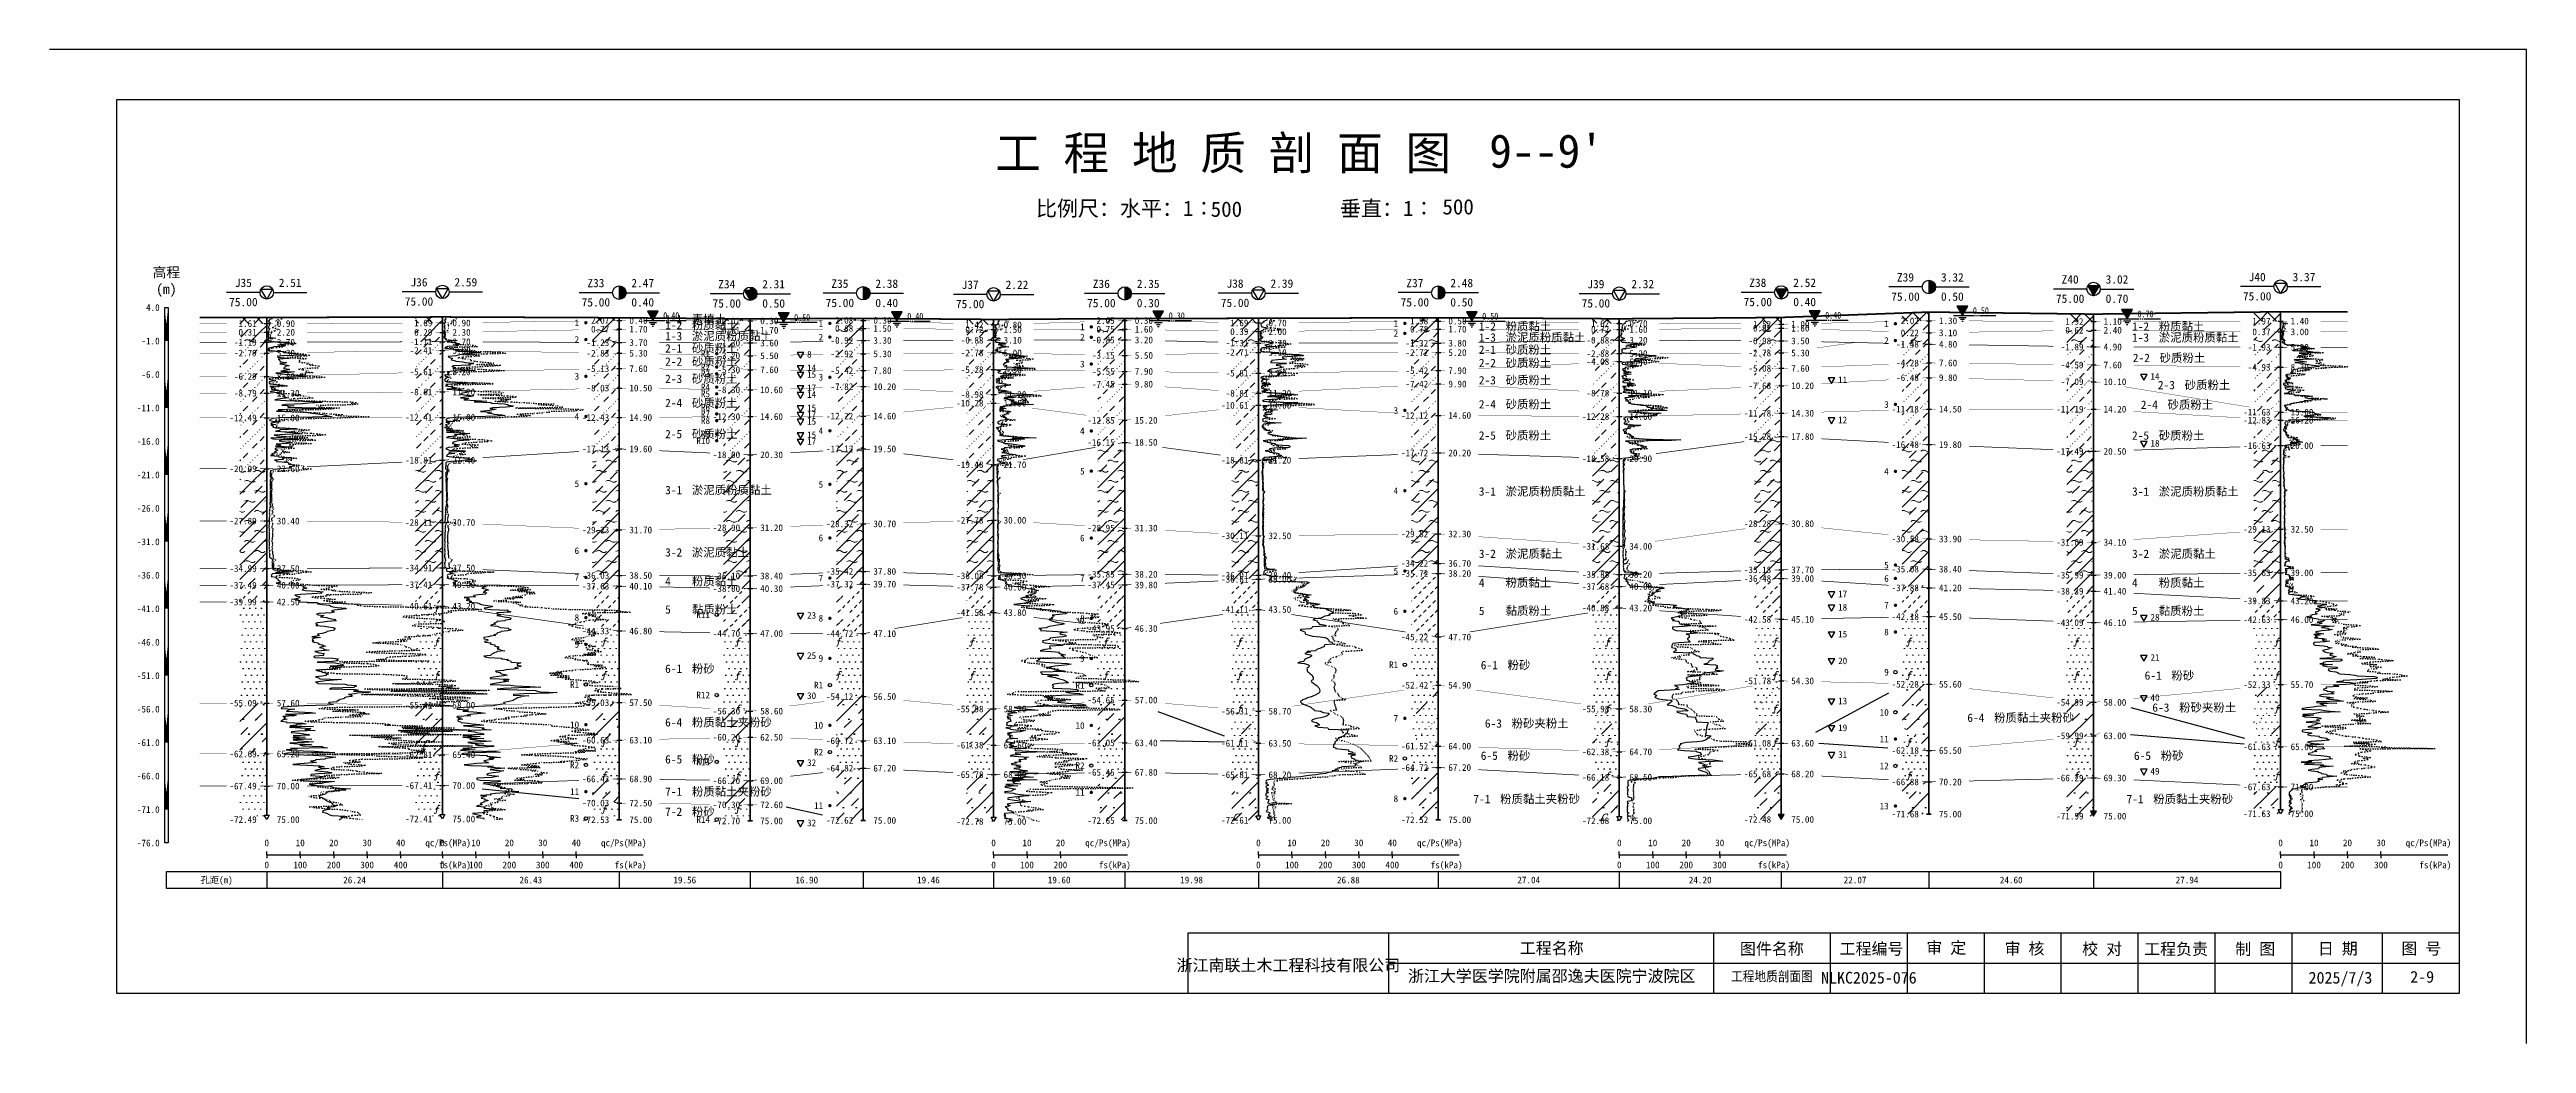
# Model space of a CAD drawing. Extents: x -37 to 3540, y -1485 to 297.
# Drawn here: x 1323 to 2063, y -297 to 0 of the extents above; entities that cross this region are included whole.
import ezdxf
from ezdxf.enums import TextEntityAlignment as Align

# ---------------------------------------------------------------- set-up
doc = ezdxf.new("R2010")
doc.units = 0
doc.linetypes.add('DOT', pattern=[6.35, 0, -6.35])
doc.layers.get('0').update_dxf_attribs({"linetype": 'CONTINUOUS'})
for name, color, linetype in [('CURVE', 200, 'CONTINUOUS'), ('FRAME', 7, 'CONTINUOUS'), ('HOLE', 41, 'CONTINUOUS'), ('RULER', 7, 'CONTINUOUS'), ('SAMPLE', 1, 'CONTINUOUS'), ('STRATUM', 241, 'CONTINUOUS')]:
    doc.layers.add(name, color=color, linetype=linetype)
doc.layers.add('HATCH', color=7, linetype='CONTINUOUS', lineweight=13)
doc.styles.add('ST', font='')
doc.styles.get('ST').set_extended_font_data('SimSun')
pattern_1 = [(45, (1478.7585, -297), (-2.12132, 2.12132), [10, 0]), (135, (1478.7585, -297), (-2.12132, -2.12132), [10, 0])]
pattern_2 = [(45, (1478.7585, -297), (-4.24264, 4.24264), [10, 0]), (45, (1479.8195, -300.182), (-2.12132, 6.36396), [3, -3])]
pattern_3 = [(45, (1478.7585, -297), (-4.24264, 4.24264), [10, 0]), (45, (1479.8195, -300.182), (-2.12132, 6.36396), [3, -3]), (26.565, (1479.8326, -297.2536), (5.999823, 5.999812), [0.567, -12.849]), (0, (1479.2656, -297.2536), (0, 6), [0.567, -5.433]), (26.565, (1477.1772, -297), (5.999823, 5.999812), [0.567, -12.849]), (0, (1477.6843, -296.7464), (0, 6), [0.567, -5.433]), (153.435, (1479.2656, -297.2536), (-5.999818, -5e-06), [1.134, -12.2826]), (26.565, (1482.8326, -294.2536), (5.999823, 5.999812), [0.567, -12.849]), (0, (1482.2656, -294.2536), (0, 6), [0.567, -5.433]), (26.565, (1480.1772, -294), (5.999823, 5.999812), [0.567, -12.849]), (0, (1480.6843, -293.7464), (0, 6), [0.567, -5.433]), (153.435, (1482.2656, -294.2536), (-5.999818, -5e-06), [1.134, -12.2826])]
pattern_4 = [(45, (1478.7585, -297), (-7e-07, 6.999982), [1.97196, -7.927535]), (45, (1481.5713, -294.171), (-7e-07, 6.999982), [1.99367, -7.90583]), (45, (1483.826, -291.918), (-7e-07, 6.999982), [1.81361, -8.08588]), (26.56505, (1478.7585, -293.5), (7, 7), [0.0965, -15.55598]), (36.8699, (1479.4585, -292.8), (7, 7), [0.19775, -34.80225]), (315, (1482.2585, -290.024), (6.999982, 1e-06), [0.03305, -9.86644]), (26.56505, (1482.2585, -297), (7, 7), [0.14475, -15.50773]), (26.56505, (1482.9585, -296.3), (7, 7), [0.10528, -15.5472]), (90, (1483.3085, -295.95), (-7, -5e-07), [0.02877, -6.97123]), (26.56505, (1483.6585, -295.6), (7, 7), [0.09101, -31.21394]), (36.8699, (1484.3585, -294.9), (7, 7), [0.11069, -34.88931]), (45, (1485.0585, -294.2), (-2e-07, 6.999982), [0.10911, -9.79038]), (315, (1485.6726, -293.452), (6.999982, 1e-06), [0.03305, -9.86644]), (36.8699, (1480.1585, -292.1), (7, 7), [0.10224, -34.89776]), (53.1301, (1480.8585, -291.4), (13.9999998, 21), [0.13438, -34.86562]), (53.1301, (1481.5585, -290.7), (13.9999998, 21), [0.12625, -34.87375])]
pattern_5 = [(45, (1478.7585, -297), (-2.12132, 2.12132), [10, 0]), (26.565, (1479.8326, -297.2536), (5.999823, 5.999812), [0.567, -12.849]), (0, (1479.2656, -297.2536), (0, 6), [0.567, -5.433]), (26.565, (1477.1772, -297), (5.999823, 5.999812), [0.567, -12.849]), (0, (1477.6843, -296.7464), (0, 6), [0.567, -5.433]), (153.435, (1479.2656, -297.2536), (-5.999818, -5e-06), [1.134, -12.2826]), (26.565, (1482.8326, -294.2536), (5.999823, 5.999812), [0.567, -12.849]), (0, (1482.2656, -294.2536), (0, 6), [0.567, -5.433]), (26.565, (1480.1772, -294), (5.999823, 5.999812), [0.567, -12.849]), (0, (1480.6843, -293.7464), (0, 6), [0.567, -5.433]), (153.435, (1482.2656, -294.2536), (-5.999818, -5e-06), [1.134, -12.2826])]
pattern_6 = [(45, (1478.7585, -297), (-6e-07, 6.999982), [0.9473, -8.9522]), (45, (1480.1585, -295.6), (-6e-07, 6.999982), [0.9869, -8.9126]), (45, (1481.5585, -294.2), (-6e-07, 6.999982), [1.06018, -8.83931]), (45, (1482.9585, -292.8), (-6e-07, 6.999982), [0.94918, -8.95032]), (45, (1484.3585, -291.4), (-6e-07, 6.999982), [1.0365, -8.86299]), (45, (1482.2585, -297), (-6e-07, 6.999982), [1.01335, -8.88615]), (45, (1483.6585, -295.6), (-6e-07, 6.999982), [1.07896, -12.12037]), (45, (1485.0585, -294.2), (-6e-07, 6.999982), [0.99882, -8.90067]), (45, (1479.4585, -292.8), (-4e-07, 6.999982), [1.05533, -8.844165]), (45, (1480.8585, -291.4), (-4e-07, 6.999982), [1.0365, -8.86299])]
pattern_7 = [(82.875, (1477.9239, -298.206), (0.0003693, 10.0001764), [0.08929, -80.53371]), (143.13, (1478.0249, -298.2818), (-29.999964, 20.0000536), [0.12627, -49.87373]), (172.875, (1478.2021, -298.304), (-70.0002457, 9.9996603), [0.17857, -80.44443]), (206.565, (1478.3805, -298.2147), (-9.999705, -9.999687), [0.19954, -22.16046]), (243.435, (1478.4698, -298.0363), (9e-06, -9.999696), [0.19954, -22.16146]), (255.964, (1478.559, -297.679), (-0.0002, -9.999501), [0.36813, -40.86287]), (255.964, (1478.869, -296.439), (-0.0002, -9.999501), [1.27838, -39.95262]), (255.964, (1478.9376, -296.165), (-0.0002, -9.999501), [0.28235, -40.94865]), (216.87, (1479.1278, -295.9108), (-9.999982, -10.000018), [0.12627, -49.87373]), (243.435, (1479.027, -295.9865), (9e-06, -9.999696), [0.19954, -22.16146]), (206.565, (1479.3063, -295.8215), (-9.999705, -9.999687), [0.19954, -22.16046]), (172.875, (1479.4835, -295.8437), (-70.0002457, 9.9996603), [0.17857, -80.44443]), (143.13, (1479.5845, -295.9194), (-29.999964, 20.0000536), [0.12627, -49.87373]), (82.875, (1479.5734, -296.008), (0.0003693, 10.0001764), [0.08929, -80.53371]), (0, (1478.429, -296.66), (0, 10), [0.89286, -9.10714]), (0, (1478.7835, -297), (1, 2), [0, -1.75]), (0, (1478.7585, -296.975), (1, 2), [0, -1.75]), (0, (1478.7585, -297), (1, 2), [0, -1.75]), (0, (1478.7335, -297), (1, 2), [0, -1.75]), (0, (1478.7585, -297.025), (1, 2), [0, -1.75])]
pattern_8 = [(82.875, (1476.9223, -299.6533), (0.000812, 22.000388), [0.19644, -177.17416]), (143.13, (1477.1446, -299.82), (-65.99992, 44.000118), [0.2778, -109.7222]), (172.875, (1477.5344, -299.8687), (-154.00054, 21.999253), [0.39285, -176.97775]), (206.565, (1477.927, -299.672), (-21.99935, -21.99931), [0.439, -48.753]), (243.435, (1478.123, -299.28), (2e-05, -21.99933), [0.439, -48.7552]), (255.964, (1478.32, -298.494), (-0.00044, -21.998903), [0.8099, -89.8983]), (255.964, (1479.002, -295.7656), (-0.00044, -21.998903), [2.8124, -87.8958]), (255.964, (1479.1525, -295.163), (-0.00044, -21.998903), [0.6212, -90.087]), (216.87, (1479.571, -294.6037), (-21.99996, -22.00004), [0.2778, -109.7222]), (243.435, (1479.349, -294.77), (2e-05, -21.99933), [0.439, -48.7552]), (206.565, (1479.964, -294.407), (-21.99935, -21.99931), [0.439, -48.753]), (172.875, (1480.3535, -294.456), (-154.00054, 21.999253), [0.39285, -176.97775]), (143.13, (1480.5758, -294.6228), (-65.99992, 44.000118), [0.2778, -109.7222]), (82.875, (1480.5514, -294.8177), (0.000812, 22.000388), [0.19644, -177.17416]), (0, (1478.033, -296.252), (0, 22), [1.9643, -20.0357]), (0, (1478.8135, -297), (2.2, 4.4), [0, -3.85]), (0, (1478.7585, -296.945), (2.2, 4.4), [0, -3.85]), (0, (1478.7585, -297), (2.2, 4.4), [0, -3.85]), (0, (1478.7035, -297), (2.2, 4.4), [0, -3.85]), (0, (1478.7585, -297.055), (2.2, 4.4), [0, -3.85])]
pattern_9 = [(45, (1478.758, -297), (-2e-06, 15.39996), [4.3383, -17.44058]), (45, (1484.947, -290.777), (-2e-06, 15.39996), [4.38607, -17.39282]), (45, (1489.907, -285.819), (-2e-06, 15.39996), [3.98994, -17.78894]), (26.565, (1478.7585, -289.3), (15.4, 15.4), [0.2123, -34.22315]), (36.8699, (1480.2985, -287.76), (15.4, 15.4), [0.43504, -76.56496]), (315, (1486.458, -281.653), (15.39996, 3e-06), [0.0727, -21.70617]), (26.565, (1486.4585, -297), (15.4, 15.4), [0.31845, -34.117]), (26.565, (1487.9985, -295.46), (15.4, 15.4), [0.2316, -34.20383]), (90, (1488.768, -294.69), (-15.4, -1e-06), [0.0633, -15.3367]), (26.565, (1489.5385, -293.92), (15.4, 15.4), [0.2002, -68.6707]), (36.8699, (1491.0785, -292.38), (15.4, 15.4), [0.24352, -76.75648]), (45, (1492.618, -290.84), (-5e-07, 15.39996), [0.24005, -21.53884]), (315, (1493.97, -289.195), (15.39996, 3e-06), [0.0727, -21.70617]), (36.8699, (1481.8385, -286.22), (15.4, 15.4), [0.22493, -76.77507]), (53.1301, (1483.3785, -284.68), (30.8, 46.2), [0.29564, -76.70436]), (53.1301, (1484.9185, -283.14), (30.8, 46.2), [0.27774, -76.72226])]

msp = doc.modelspace()

# ---------------------------------------------------------------- texts
at = {"layer": 'CURVE', "style": 'ST'}
for s, p in [('8', (1549.32, -91.08)), ('14', (1549.32, -95.08)), ('15', (1549.32, -97.08)), ('17', (1549.32, -101.08)), ('14', (1549.32, -103.08)), ('11', (1857.44, -98.66)), ('14', (1950.78, -97.66)), ('15', (1549.32, -107.08)), ('17', (1549.32, -109.08)), ('15', (1549.32, -111.08)), ('12', (1857.44, -110.66)), ('15', (1549.32, -115.08)), ('17', (1549.32, -117.08)), ('18', (1950.78, -117.66)), ('17', (1857.44, -162.66)), ('23', (1549.32, -169.08)), ('18', (1857.44, -166.66)), ('28', (1950.78, -169.66)), ('15', (1857.44, -174.66)), ('25', (1549.32, -181.08)), ('20', (1857.44, -182.66)), ('21', (1950.78, -181.66)), ('30', (1549.32, -193.08)), ('13', (1857.44, -194.66)), ('40', (1950.78, -193.66)), ('19', (1857.44, -202.66)), ('32', (1549.32, -213.08)), ('31', (1857.44, -210.66)), ('49', (1950.78, -215.66)), ('32', (1549.32, -231.08))]:
    msp.add_text(s, height=2, dxfattribs=at).set_placement(p, align=Align.MIDDLE_LEFT)
at = {"layer": 'HOLE', "style": 'ST'}
for s, p in [('J35', (1380.85, -69.7)), ('2.51', (1394.85, -69.7)), ('J36', (1433.34, -69.53)), ('2.59', (1447.34, -69.53)), ('Z33', (1486.21, -69.78)), ('2.47', (1500.21, -69.78)), ('Z34', (1525.32, -70.11)), ('2.31', (1539.32, -70.11)), ('Z35', (1559.13, -69.96)), ('2.38', (1573.13, -69.96)), ('J37', (1598.05, -70.28)), ('2.22', (1612.05, -70.28)), ('Z36', (1637.26, -70.01)), ('2.35', (1651.26, -70.01)), ('J38', (1677.21, -69.93)), ('2.39', (1691.21, -69.93)), ('Z37', (1730.96, -69.77)), ('2.48', (1744.96, -69.77)), ('J39', (1785.05, -70.08)), ('2.32', (1799.05, -70.08)), ('Z38', (1833.44, -69.68)), ('2.52', (1847.44, -69.68)), ('75.00', (1877.58, -73.82)), ('Z39', (1877.58, -68.07)), ('3.32', (1891.58, -68.07)), ('0.50', (1891.58, -73.82)), ('75.00', (1926.78, -74.44)), ('Z40', (1926.78, -68.69)), ('3.02', (1940.78, -68.69)), ('0.70', (1940.78, -74.44)), ('75.00', (1982.67, -73.72)), ('J40', (1982.67, -67.97)), ('3.37', (1996.67, -67.97)), ('75.00', (1380.85, -75.45)), ('75.00', (1433.34, -75.28)), ('75.00', (1486.21, -75.53)), ('0.40', (1500.21, -75.53)), ('75.00', (1525.32, -75.86)), ('0.50', (1539.32, -75.86)), ('75.00', (1559.13, -75.71)), ('0.40', (1573.13, -75.71)), ('75.00', (1598.05, -76.03)), ('75.00', (1637.26, -75.76)), ('0.30', (1651.26, -75.76)), ('75.00', (1677.21, -75.68)), ('75.00', (1730.96, -75.52)), ('0.50', (1744.96, -75.52)), ('75.00', (1785.05, -75.83)), ('75.00', (1833.44, -75.43)), ('0.40', (1847.44, -75.43))]:
    msp.add_text(s, height=2.5, dxfattribs=at).set_placement(p, align=Align.MIDDLE_CENTER)
for s, p in [('1.61', (1384.85, -81.88)), ('1.69', (1437.34, -81.71)), ('2.07', (1490.21, -80.95)), ('2.01', (1529.32, -81.08)), ('2.08', (1563.13, -80.93)), ('1.42', (1602.05, -82.25)), ('2.05', (1641.26, -80.98)), ('1.69', (1681.21, -81.7)), ('1.98', (1734.96, -81.14)), ('1.62', (1789.05, -81.85)), ('1.52', (1837.44, -82.06)), ('2.02', (1881.58, -81.05)), ('1.92', (1930.78, -81.26)), ('1.97', (1986.67, -81.15)), ('-1.19', (1384.85, -87.48)), ('0.31', (1384.85, -84.48)), ('-1.11', (1437.34, -87.31)), ('0.29', (1437.34, -84.51)), ('-1.23', (1490.21, -87.55)), ('0.77', (1490.21, -83.55)), ('-1.30', (1529.32, -87.68)), ('0.61', (1529.32, -83.88)), ('-0.92', (1563.13, -86.93)), ('0.88', (1563.13, -83.33)), ('-0.88', (1602.05, -86.85)), ('0.72', (1602.05, -83.65)), ('-0.85', (1641.26, -86.78)), ('0.75', (1641.26, -83.58)), ('-1.31', (1681.21, -87.7)), ('0.39', (1681.21, -84.3)), ('-1.32', (1734.96, -87.74)), ('0.78', (1734.96, -83.54)), ('-0.88', (1789.05, -86.85)), ('0.72', (1789.05, -83.65)), ('-0.98', (1837.44, -87.06)), ('0.92', (1837.44, -83.26)), ('-1.48', (1881.58, -88.05)), ('0.22', (1881.58, -84.65)), ('-1.89', (1930.78, -88.86)), ('0.62', (1930.78, -83.86)), ('-1.93', (1986.67, -88.95)), ('0.37', (1986.67, -84.35)), ('-2.79', (1384.85, -90.68)), ('-2.41', (1437.34, -89.91)), ('-5.61', (1437.34, -96.31)), ('-2.83', (1490.21, -90.75)), ('-5.13', (1490.21, -95.35)), ('-3.20', (1529.32, -91.48)), ('-5.30', (1529.32, -95.68)), ('-2.92', (1563.13, -90.93)), ('-5.42', (1563.13, -95.93)), ('-2.78', (1602.05, -90.65)), ('-5.28', (1602.05, -95.65)), ('-3.15', (1641.26, -91.38)), ('-5.55', (1641.26, -96.18)), ('-2.71', (1681.21, -90.5)), ('-5.81', (1681.21, -96.7)), ('-2.72', (1734.96, -90.54)), ('-5.42', (1734.96, -95.94)), ('-2.88', (1789.05, -90.85)), ('-4.08', (1789.05, -93.25)), ('-2.78', (1837.44, -90.66)), ('-5.08', (1837.44, -95.26)), ('-4.28', (1881.58, -93.65)), ('-4.59', (1930.78, -94.26)), ('-4.93', (1986.67, -94.95)), ('-6.29', (1384.85, -97.68)), ('-8.79', (1384.85, -102.68)), ('-8.61', (1437.34, -102.31)), ('-8.03', (1490.21, -101.15)), ('-8.30', (1529.32, -101.68)), ('-7.82', (1563.13, -100.73)), ('-8.98', (1602.05, -103.05)), ('-7.45', (1641.26, -99.98)), ('-8.81', (1681.21, -102.7)), ('-7.42', (1734.96, -99.94)), ('-8.78', (1789.05, -102.65)), ('-7.68', (1837.44, -100.46)), ('-6.48', (1881.58, -98.05)), ('-7.09', (1930.78, -99.26)), ('-12.49', (1384.85, -110.08)), ('-12.41', (1437.34, -109.91)), ('-12.43', (1490.21, -109.95)), ('-12.30', (1529.32, -109.68)), ('-12.22', (1563.13, -109.53)), ('-10.28', (1602.05, -105.65)), ('-12.85', (1641.26, -110.78)), ('-10.61', (1681.21, -106.3)), ('-12.12', (1734.96, -109.34)), ('-12.28', (1789.05, -109.65)), ('-11.78', (1837.44, -108.66)), ('-11.18', (1881.58, -107.45)), ('-11.19', (1930.78, -107.46)), ('-11.63', (1986.67, -108.35)), ('-12.83', (1986.67, -110.75)), ('-17.13', (1490.21, -119.35)), ('-17.12', (1563.13, -119.33)), ('-16.15', (1641.26, -117.38)), ('-15.28', (1837.44, -115.66)), ('-16.48', (1881.58, -118.05)), ('-16.63', (1986.67, -118.35)), ('-20.09', (1384.85, -125.28)), ('-18.81', (1437.34, -122.71)), ('-18.00', (1529.32, -121.08)), ('-19.48', (1602.05, -124.05)), ('-18.81', (1681.21, -122.7)), ('-17.72', (1734.96, -120.54)), ('-18.58', (1789.05, -122.25)), ('-17.49', (1930.78, -120.06)), ('-27.89', (1384.85, -140.88)), ('-28.11', (1437.34, -141.31)), ('-27.78', (1602.05, -140.65)), ('-29.23', (1490.21, -143.55)), ('-28.90', (1529.32, -142.88)), ('-28.32', (1563.13, -141.73)), ('-28.95', (1641.26, -142.98)), ('-30.11', (1681.21, -145.3)), ('-29.82', (1734.96, -144.74)), ('-31.68', (1789.05, -148.45)), ('-28.28', (1837.44, -141.66)), ('-30.58', (1881.58, -146.25)), ('-31.09', (1930.78, -147.26)), ('-29.13', (1986.67, -143.35)), ('-34.99', (1384.85, -155.08)), ('-34.91', (1437.34, -154.91)), ('-35.42', (1563.13, -155.93)), ('-34.22', (1734.96, -153.54)), ('-35.18', (1837.44, -155.46)), ('-35.08', (1881.58, -155.25)), ('-35.63', (1986.67, -156.35)), ('-37.49', (1384.85, -160.08)), ('-37.41', (1437.34, -159.91)), ('-36.03', (1490.21, -157.15)), ('-37.63', (1490.21, -160.35)), ('-36.10', (1529.32, -157.28)), ('-38.00', (1529.32, -161.08)), ('-37.32', (1563.13, -159.73)), ('-36.08', (1602.05, -157.25)), ('-37.78', (1602.05, -160.65)), ('-35.85', (1641.26, -156.78)), ('-37.45', (1641.26, -159.98)), ('-36.01', (1681.21, -157.1)), ('-36.61', (1681.21, -158.3)), ('-35.72', (1734.96, -156.54)), ('-35.88', (1789.05, -156.85)), ('-37.68', (1789.05, -160.45)), ('-36.48', (1837.44, -158.06)), ('-37.88', (1881.58, -160.85)), ('-35.99', (1930.78, -157.06)), ('-38.39', (1930.78, -161.86)), ('-39.99', (1384.85, -165.08)), ('-40.61', (1437.34, -166.31)), ('-41.58', (1602.05, -168.25)), ('-41.11', (1681.21, -167.3)), ('-40.88', (1789.05, -166.85)), ('-42.58', (1837.44, -170.26)), ('-42.18', (1881.58, -169.45)), ('-39.83', (1986.67, -164.75)), ('-42.63', (1986.67, -170.35)), ('-44.33', (1490.21, -173.75)), ('-44.70', (1529.32, -174.48)), ('-44.72', (1563.13, -174.53)), ('-43.95', (1641.26, -172.98)), ('-45.22', (1734.96, -175.54)), ('-43.09', (1930.78, -171.26)), ('-54.12', (1563.13, -193.33)), ('-52.42', (1734.96, -189.94)), ('-51.78', (1837.44, -188.66)), ('-52.28', (1881.58, -189.65)), ('-52.33', (1986.67, -189.75)), ('-55.09', (1384.85, -195.28)), ('-55.41', (1437.34, -195.91)), ('-55.03', (1490.21, -195.15)), ('-56.30', (1529.32, -197.68)), ('-55.98', (1602.05, -197.05)), ('-54.65', (1641.26, -194.38)), ('-56.31', (1681.21, -197.7)), ('-55.98', (1789.05, -197.05)), ('-54.99', (1930.78, -195.06)), ('-60.63', (1490.21, -206.35)), ('-60.20', (1529.32, -205.48)), ('-60.72', (1563.13, -206.53)), ('-61.38', (1602.05, -207.85)), ('-61.05', (1641.26, -207.18)), ('-61.11', (1681.21, -207.3)), ('-61.52', (1734.96, -208.14)), ('-61.08', (1837.44, -207.26)), ('-59.99', (1930.78, -205.06)), ('-62.69', (1384.85, -210.48)), ('-62.81', (1437.34, -210.71)), ('-64.82', (1563.13, -214.73)), ('-64.72', (1734.96, -214.54)), ('-62.38', (1789.05, -209.85)), ('-62.18', (1881.58, -209.45)), ('-61.63', (1986.67, -208.35)), ('-67.49', (1384.85, -220.08)), ('-67.41', (1437.34, -219.91)), ('-66.43', (1490.21, -217.95)), ('-66.70', (1529.32, -218.48)), ('-65.78', (1602.05, -216.65)), ('-65.45', (1641.26, -215.98)), ('-65.81', (1681.21, -216.7)), ('-66.18', (1789.05, -217.45)), ('-65.68', (1837.44, -216.46)), ('-66.88', (1881.58, -218.85)), ('-66.29', (1930.78, -217.66)), ('-67.63', (1986.67, -220.35)), ('-72.49', (1384.85, -230.08)), ('-72.41', (1437.34, -229.91)), ('-70.03', (1490.21, -225.15)), ('-72.53', (1490.21, -230.15)), ('-70.30', (1529.32, -225.68)), ('-72.62', (1563.13, -230.33)), ('-72.65', (1641.26, -230.38)), ('-72.61', (1681.21, -230.3)), ('-72.52', (1734.96, -230.14)), ('-72.48', (1837.44, -230.06)), ('-71.68', (1881.58, -228.45)), ('-71.99', (1930.78, -229.06)), ('-71.63', (1986.67, -228.35)), ('-72.70', (1529.32, -230.48)), ('-72.78', (1602.05, -230.65)), ('-72.68', (1789.05, -230.45))]:
    msp.add_text(s, height=2, dxfattribs=at).set_placement(p, align=Align.MIDDLE_RIGHT)
for s, p in [('0.90', (1390.85, -81.88)), ('0.90', (1443.34, -81.71)), ('0.40', (1496.21, -80.95)), ('0.30', (1535.32, -81.08)), ('0.30', (1569.13, -80.93)), ('0.80', (1608.05, -82.25)), ('0.30', (1647.26, -80.98)), ('0.70', (1687.21, -81.7)), ('0.50', (1740.96, -81.14)), ('0.70', (1795.05, -81.85)), ('1.00', (1843.44, -82.06)), ('1.30', (1887.58, -81.05)), ('1.10', (1936.78, -81.26)), ('1.40', (1992.67, -81.15)), ('3.70', (1390.85, -87.48)), ('2.20', (1390.85, -84.48)), ('3.70', (1443.34, -87.31)), ('2.30', (1443.34, -84.51)), ('3.70', (1496.21, -87.55)), ('1.70', (1496.21, -83.55)), ('3.60', (1535.32, -87.68)), ('1.70', (1535.32, -83.88)), ('3.30', (1569.13, -86.93)), ('1.50', (1569.13, -83.33)), ('3.10', (1608.05, -86.85)), ('1.50', (1608.05, -83.65)), ('3.20', (1647.26, -86.78)), ('1.60', (1647.26, -83.58)), ('3.70', (1687.21, -87.7)), ('2.00', (1687.21, -84.3)), ('3.80', (1740.96, -87.74)), ('1.70', (1740.96, -83.54)), ('3.20', (1795.05, -86.85)), ('1.60', (1795.05, -83.65)), ('3.50', (1843.44, -87.06)), ('1.60', (1843.44, -83.26)), ('3.10', (1887.58, -84.65)), ('4.80', (1887.58, -88.05)), ('4.90', (1936.78, -88.86)), ('2.40', (1936.78, -83.86)), ('3.00', (1992.67, -84.35)), ('5.30', (1992.67, -88.95)), ('5.30', (1390.85, -90.68)), ('5.00', (1443.34, -89.91)), ('8.20', (1443.34, -96.31)), ('5.30', (1496.21, -90.75)), ('7.60', (1496.21, -95.35)), ('5.50', (1535.32, -91.48)), ('7.60', (1535.32, -95.68)), ('5.30', (1569.13, -90.93)), ('7.80', (1569.13, -95.93)), ('5.00', (1608.05, -90.65)), ('7.50', (1608.05, -95.65)), ('5.50', (1647.26, -91.38)), ('7.90', (1647.26, -96.18)), ('5.10', (1687.21, -90.5)), ('8.20', (1687.21, -96.7)), ('5.20', (1740.96, -90.54)), ('7.90', (1740.96, -95.94)), ('5.20', (1795.05, -90.85)), ('6.40', (1795.05, -93.25)), ('5.30', (1843.44, -90.66)), ('7.60', (1843.44, -95.26)), ('7.60', (1887.58, -93.65)), ('7.60', (1936.78, -94.26)), ('8.30', (1992.67, -94.95)), ('8.80', (1390.85, -97.68)), ('11.30', (1390.85, -102.68)), ('11.20', (1443.34, -102.31)), ('10.50', (1496.21, -101.15)), ('10.60', (1535.32, -101.68)), ('10.20', (1569.13, -100.73)), ('11.20', (1608.05, -103.05)), ('9.80', (1647.26, -99.98)), ('11.20', (1687.21, -102.7)), ('9.90', (1740.96, -99.94)), ('11.10', (1795.05, -102.65)), ('10.20', (1843.44, -100.46)), ('9.80', (1887.58, -98.05)), ('10.10', (1936.78, -99.26)), ('15.00', (1390.85, -110.08)), ('15.00', (1443.34, -109.91)), ('14.90', (1496.21, -109.95)), ('14.60', (1535.32, -109.68)), ('14.60', (1569.13, -109.53)), ('12.50', (1608.05, -105.65)), ('15.20', (1647.26, -110.78)), ('13.00', (1687.21, -106.3)), ('14.60', (1740.96, -109.34)), ('14.60', (1795.05, -109.65)), ('14.30', (1843.44, -108.66)), ('14.50', (1887.58, -107.45)), ('14.20', (1936.78, -107.46)), ('15.00', (1992.67, -108.35)), ('16.20', (1992.67, -110.75)), ('19.60', (1496.21, -119.35)), ('19.50', (1569.13, -119.33)), ('18.50', (1647.26, -117.38)), ('17.80', (1843.44, -115.66)), ('19.80', (1887.58, -118.05)), ('20.00', (1992.67, -118.35)), ('22.60', (1390.85, -125.28)), ('21.40', (1443.34, -122.71)), ('20.30', (1535.32, -121.08)), ('21.70', (1608.05, -124.05)), ('21.20', (1687.21, -122.7)), ('20.20', (1740.96, -120.54)), ('20.90', (1795.05, -122.25)), ('20.50', (1936.78, -120.06)), ('30.40', (1390.85, -140.88)), ('30.70', (1443.34, -141.31)), ('30.00', (1608.05, -140.65)), ('31.70', (1496.21, -143.55)), ('31.20', (1535.32, -142.88)), ('30.70', (1569.13, -141.73)), ('31.30', (1647.26, -142.98)), ('32.50', (1687.21, -145.3)), ('32.30', (1740.96, -144.74)), ('34.00', (1795.05, -148.45)), ('30.80', (1843.44, -141.66)), ('33.90', (1887.58, -146.25)), ('34.10', (1936.78, -147.26)), ('32.50', (1992.67, -143.35)), ('37.50', (1390.85, -155.08)), ('37.50', (1443.34, -154.91)), ('37.80', (1569.13, -155.93)), ('36.70', (1740.96, -153.54)), ('37.70', (1843.44, -155.46)), ('38.40', (1887.58, -155.25)), ('39.00', (1992.67, -156.35)), ('40.00', (1390.85, -160.08)), ('40.00', (1443.34, -159.91)), ('40.10', (1496.21, -160.35)), ('38.50', (1496.21, -157.15)), ('38.40', (1535.32, -157.28)), ('40.30', (1535.32, -161.08)), ('39.70', (1569.13, -159.73)), ('40.00', (1608.05, -160.65)), ('38.30', (1608.05, -157.25)), ('38.20', (1647.26, -156.78)), ('39.80', (1647.26, -159.98)), ('38.40', (1687.21, -157.1)), ('39.00', (1687.21, -158.3)), ('38.20', (1740.96, -156.54)), ('38.20', (1795.05, -156.85)), ('40.00', (1795.05, -160.45)), ('39.00', (1843.44, -158.06)), ('41.20', (1887.58, -160.85)), ('41.40', (1936.78, -161.86)), ('39.00', (1936.78, -157.06)), ('42.50', (1390.85, -165.08)), ('43.20', (1443.34, -166.31)), ('43.80', (1608.05, -168.25)), ('43.50', (1687.21, -167.3)), ('43.20', (1795.05, -166.85)), ('45.10', (1843.44, -170.26)), ('45.50', (1887.58, -169.45)), ('43.20', (1992.67, -164.75)), ('46.00', (1992.67, -170.35)), ('46.80', (1496.21, -173.75)), ('47.00', (1535.32, -174.48)), ('47.10', (1569.13, -174.53)), ('46.30', (1647.26, -172.98)), ('47.70', (1740.96, -175.54)), ('46.10', (1936.78, -171.26)), ('56.50', (1569.13, -193.33)), ('54.90', (1740.96, -189.94)), ('54.30', (1843.44, -188.66)), ('55.60', (1887.58, -189.65)), ('55.70', (1992.67, -189.75)), ('57.60', (1390.85, -195.28)), ('58.00', (1443.34, -195.91)), ('57.50', (1496.21, -195.15)), ('58.60', (1535.32, -197.68)), ('58.20', (1608.05, -197.05)), ('57.00', (1647.26, -194.38)), ('58.70', (1687.21, -197.7)), ('58.30', (1795.05, -197.05)), ('58.00', (1936.78, -195.06)), ('63.10', (1496.21, -206.35)), ('62.50', (1535.32, -205.48)), ('63.10', (1569.13, -206.53)), ('63.60', (1608.05, -207.85)), ('63.40', (1647.26, -207.18)), ('63.50', (1687.21, -207.3)), ('64.00', (1740.96, -208.14)), ('63.60', (1843.44, -207.26)), ('63.00', (1936.78, -205.06)), ('65.20', (1390.85, -210.48)), ('65.40', (1443.34, -210.71)), ('67.20', (1569.13, -214.73)), ('67.20', (1740.96, -214.54)), ('64.70', (1795.05, -209.85)), ('65.50', (1887.58, -209.45)), ('65.00', (1992.67, -208.35)), ('70.00', (1390.85, -220.08)), ('70.00', (1443.34, -219.91)), ('68.90', (1496.21, -217.95)), ('69.00', (1535.32, -218.48)), ('68.00', (1608.05, -216.65)), ('67.80', (1647.26, -215.98)), ('68.20', (1687.21, -216.7)), ('68.50', (1795.05, -217.45)), ('68.20', (1843.44, -216.46)), ('70.20', (1887.58, -218.85)), ('69.30', (1936.78, -217.66)), ('71.00', (1992.67, -220.35)), ('75.00', (1390.85, -230.08)), ('75.00', (1443.34, -229.91)), ('72.50', (1496.21, -225.15)), ('75.00', (1496.21, -230.15)), ('72.60', (1535.32, -225.68)), ('75.00', (1569.13, -230.33)), ('75.00', (1647.26, -230.38)), ('75.00', (1687.21, -230.3)), ('75.00', (1740.96, -230.14)), ('75.00', (1843.44, -230.06)), ('75.00', (1887.58, -228.45)), ('75.00', (1936.78, -229.06)), ('75.00', (1992.67, -228.35)), ('75.00', (1535.32, -230.48)), ('75.00', (1608.05, -230.65)), ('75.00', (1795.05, -230.45))]:
    msp.add_text(s, height=2, dxfattribs=at).set_placement(p, align=Align.MIDDLE_LEFT)
at = {"layer": 'RULER', "style": 'ST'}
for s, height, p in [('高程', 3, (1357.85, -65.09)), ('(m)', 3, (1357.85, -70.09)), ('0', 2, (1387.85, -242.65)), ('100', 2, (1397.85, -242.65)), ('200', 2, (1407.85, -242.65)), ('300', 2, (1417.85, -242.65)), ('400', 2, (1427.85, -242.65)), ('0', 2, (1440.34, -242.65)), ('100', 2, (1450.34, -242.65)), ('200', 2, (1460.34, -242.65)), ('300', 2, (1470.34, -242.65)), ('400', 2, (1480.34, -242.65)), ('0', 2, (1605.05, -242.65)), ('100', 2, (1615.05, -242.65)), ('200', 2, (1625.05, -242.65)), ('0', 2, (1684.21, -242.65)), ('100', 2, (1694.21, -242.65)), ('200', 2, (1704.21, -242.65)), ('300', 2, (1714.21, -242.65)), ('400', 2, (1724.21, -242.65)), ('0', 2, (1792.05, -242.65)), ('100', 2, (1802.05, -242.65)), ('200', 2, (1812.05, -242.65)), ('300', 2, (1822.05, -242.65)), ('0', 2, (1989.67, -242.65)), ('100', 2, (1999.67, -242.65)), ('200', 2, (2009.67, -242.65)), ('300', 2, (2019.67, -242.65))]:
    msp.add_text(s, height=height, dxfattribs=at).set_placement(p, align=Align.TOP_CENTER)
for s, p in [('4.0', (1355.85, -77.09)), ('-1.0', (1355.85, -87.09)), ('-6.0', (1355.85, -97.09)), ('-11.0', (1355.85, -107.09)), ('-16.0', (1355.85, -117.09)), ('-21.0', (1355.85, -127.09)), ('-26.0', (1355.85, -137.09)), ('-31.0', (1355.85, -147.09)), ('-36.0', (1355.85, -157.09)), ('-41.0', (1355.85, -167.09)), ('-46.0', (1355.85, -177.09)), ('-51.0', (1355.85, -187.09)), ('-56.0', (1355.85, -197.09)), ('-61.0', (1355.85, -207.09)), ('-66.0', (1355.85, -217.09)), ('-71.0', (1355.85, -227.09)), ('-76.0', (1355.85, -237.09))]:
    msp.add_text(s, height=2, dxfattribs=at).set_placement(p, align=Align.MIDDLE_RIGHT)
for s, p in [('0', (1387.85, -238.65)), ('10', (1397.85, -238.65)), ('20', (1407.85, -238.65)), ('30', (1417.85, -238.65)), ('40', (1427.85, -238.65)), ('0', (1440.34, -238.65)), ('10', (1450.34, -238.65)), ('20', (1460.34, -238.65)), ('30', (1470.34, -238.65)), ('40', (1480.34, -238.65)), ('0', (1605.05, -238.65)), ('10', (1615.05, -238.65)), ('20', (1625.05, -238.65)), ('0', (1684.21, -238.65)), ('10', (1694.21, -238.65)), ('20', (1704.21, -238.65)), ('30', (1714.21, -238.65)), ('40', (1724.21, -238.65)), ('0', (1792.05, -238.65)), ('10', (1802.05, -238.65)), ('20', (1812.05, -238.65)), ('30', (1822.05, -238.65)), ('0', (1989.67, -238.65)), ('10', (1999.67, -238.65)), ('20', (2009.67, -238.65)), ('30', (2019.67, -238.65))]:
    msp.add_text(s, height=2, dxfattribs=at).set_placement(p, align=Align.BOTTOM_CENTER)
for p in [(1448.85, -238.65), (1501.34, -238.65), (1646.05, -238.65), (1745.21, -238.65), (1843.05, -238.65), (2040.67, -238.65)]:
    msp.add_text('qc/Ps(MPa)', height=2, dxfattribs=at).set_placement(p, align=Align.BOTTOM_RIGHT)
for p in [(1448.85, -242.65), (1501.34, -242.65), (1646.05, -242.65), (1745.21, -242.65), (1843.05, -242.65), (2040.67, -242.65)]:
    msp.add_text('fs(kPa)', height=2, dxfattribs=at).set_placement(p, align=Align.TOP_RIGHT)
for s, p in [('孔距(m)', (1372.85, -248.15)), ('26.24', (1414.1, -248.15)), ('26.43', (1466.77, -248.15)), ('19.56', (1512.77, -248.15)), ('16.90', (1549.23, -248.15)), ('19.46', (1585.59, -248.15)), ('19.60', (1624.65, -248.15)), ('19.98', (1664.23, -248.15)), ('26.88', (1711.09, -248.15)), ('27.04', (1765, -248.15)), ('24.20', (1816.24, -248.15)), ('22.07', (1862.51, -248.15)), ('24.60', (1909.18, -248.15)), ('27.94', (1961.72, -248.15))]:
    msp.add_text(s, height=2, dxfattribs=at).set_placement(p, align=Align.MIDDLE_CENTER)
at = {"layer": 'SAMPLE', "style": 'ST'}
for s, p in [('1', (1481.21, -81.65)), ('1', (1554.13, -81.83)), ('1', (1725.96, -81.84)), ('1', (1872.58, -81.95)), ('2', (1481.21, -86.65)), ('2', (1554.13, -85.93)), ('2', (1632.26, -85.98)), ('1', (1632.26, -82.88)), ('2', (1725.96, -84.84)), ('2', (1872.58, -86.95)), ('R1', (1520.32, -90.88)), ('R2', (1520.32, -94.88)), ('R3', (1520.32, -96.88)), ('3', (1632.26, -93.98)), ('3', (1481.21, -97.65)), ('R4', (1520.32, -100.88)), ('R5', (1520.32, -102.88)), ('3', (1554.13, -97.93)), ('4', (1481.21, -109.65)), ('R6', (1520.32, -106.88)), ('R7', (1520.32, -108.88)), ('R8', (1520.32, -110.88)), ('3', (1725.96, -107.84)), ('3', (1872.58, -106.05)), ('R10', (1520.32, -116.88)), ('R9', (1520.32, -114.88)), ('4', (1554.13, -113.93)), ('4', (1632.26, -113.98)), ('5', (1632.26, -125.98)), ('4', (1872.58, -126.05)), ('5', (1481.21, -129.75)), ('5', (1554.13, -129.93)), ('4', (1725.96, -131.84)), ('6', (1554.13, -145.93)), ('6', (1632.26, -145.98)), ('6', (1481.21, -149.75)), ('5', (1725.96, -155.84)), ('5', (1872.58, -154.05)), ('7', (1481.21, -157.75)), ('7', (1554.13, -157.93)), ('7', (1632.26, -157.98)), ('6', (1872.58, -158.05)), ('8', (1481.21, -169.75)), ('R11', (1520.32, -168.88)), ('8', (1554.13, -169.93)), ('8', (1632.26, -169.98)), ('6', (1725.96, -167.84)), ('7', (1872.58, -166.05)), ('9', (1481.21, -177.75)), ('8', (1872.58, -174.05)), ('9', (1554.13, -181.93)), ('9', (1632.26, -181.98)), ('R1', (1725.96, -183.84)), ('R1', (1481.21, -189.75)), ('R12', (1520.32, -192.88)), ('R1', (1554.13, -189.93)), ('R1', (1632.26, -189.98)), ('9', (1872.58, -186.05)), ('7', (1725.96, -199.84)), ('10', (1872.58, -198.05)), ('10', (1481.21, -201.75)), ('10', (1554.13, -201.93)), ('10', (1632.26, -201.98)), ('11', (1872.58, -206.05)), ('R2', (1481.21, -213.75)), ('R13', (1520.32, -212.88)), ('R2', (1554.13, -209.93)), ('R2', (1632.26, -213.98)), ('R2', (1725.96, -211.84)), ('12', (1872.58, -214.05)), ('11', (1481.21, -221.75)), ('11', (1632.26, -221.98)), ('R3', (1481.21, -229.75)), ('R14', (1520.32, -230.08)), ('11', (1554.13, -225.93)), ('8', (1725.96, -223.84)), ('13', (1872.58, -226.05))]:
    msp.add_text(s, height=2, dxfattribs=at).set_placement(p, align=Align.MIDDLE_RIGHT)
at = {"layer": 'STRATUM', "style": 'ST'}
for s, p in [('1-1', (1506.9, -80.57)), ('1-2', (1506.9, -82.33)), ('粉质黏土', (1514.9, -82.33)), ('素填土', (1514.9, -80.57)), ('粉质黏土', (1758.07, -82.74)), ('粉质黏土', (1953.27, -82.76)), ('2-1', (1506.9, -89.3)), ('1-3', (1506.9, -85.63)), ('砂质粉土', (1514.9, -89.3)), ('淤泥质粉质黏土', (1514.9, -85.63)), ('2-1', (1750.07, -89.71)), ('1-2', (1750.07, -82.74)), ('1-3', (1750.07, -86.04)), ('砂质粉土', (1758.07, -89.71)), ('淤泥质粉质黏土', (1758.07, -86.04)), ('1-2', (1945.27, -82.76)), ('1-3', (1945.27, -86.06)), ('淤泥质粉质黏土', (1953.27, -86.06)), ('2-2', (1506.9, -93.24)), ('砂质粉土', (1514.9, -93.24)), ('2-2', (1750.07, -93.65)), ('砂质粉土', (1758.07, -93.65)), ('2-2', (1945.51, -92.14)), ('砂质粉土', (1953.51, -92.14)), ('2-3', (1506.9, -98.4)), ('砂质粉土', (1514.9, -98.4)), ('2-3', (1750.07, -98.81)), ('砂质粉土', (1758.07, -98.81)), ('2-3', (1953, -100.25)), ('砂质粉土', (1961, -100.25)), ('2-4', (1506.9, -105.6)), ('砂质粉土', (1514.9, -105.6)), ('2-4', (1750.07, -106.01)), ('砂质粉土', (1758.07, -106.01)), ('2-4', (1947.89, -106.15)), ('砂质粉土', (1955.89, -106.15)), ('2-5', (1506.9, -114.91)), ('砂质粉土', (1514.9, -114.91)), ('2-5', (1750.07, -115.32)), ('砂质粉土', (1758.07, -115.32)), ('2-5', (1945.27, -115.34)), ('砂质粉土', (1953.27, -115.34)), ('3-1', (1506.9, -131.64)), ('淤泥质粉质黏土', (1514.9, -131.64)), ('3-1', (1750.07, -132.05)), ('淤泥质粉质黏土', (1758.07, -132.05)), ('3-1', (1945.27, -132.07)), ('淤泥质粉质黏土', (1953.27, -132.07)), ('3-2', (1506.9, -150.26)), ('淤泥质黏土', (1514.9, -150.26)), ('3-2', (1750.07, -150.67)), ('淤泥质黏土', (1758.07, -150.67)), ('3-2', (1945.27, -150.69)), ('淤泥质黏土', (1953.27, -150.69)), ('4', (1506.9, -158.9)), ('粉质黏土', (1514.9, -158.9)), ('4', (1750.07, -159.31)), ('粉质黏土', (1758.07, -159.31)), ('4', (1945.27, -159.33)), ('粉质黏土', (1953.27, -159.33)), ('5', (1506.9, -167.31)), ('黏质粉土', (1514.9, -167.31)), ('5', (1750.07, -167.72)), ('黏质粉土', (1758.07, -167.72)), ('5', (1945.27, -167.74)), ('黏质粉土', (1953.27, -167.74)), ('6-1', (1506.9, -185.02)), ('粉砂', (1514.9, -185.02)), ('6-1', (1750.65, -183.94)), ('粉砂', (1758.65, -183.94)), ('6-1', (1949.05, -187.06)), ('粉砂', (1957.05, -187.06)), ('6-4', (1506.9, -201.04)), ('粉质黏土夹粉砂', (1514.9, -201.04)), ('粉砂夹粉土', (1759.87, -201.38)), ('6-4', (1896.06, -199.67)), ('粉质黏土夹粉砂', (1904.06, -199.67)), ('6-3', (1951.35, -196.62)), ('粉砂夹粉土', (1959.35, -196.62)), ('6-3', (1751.87, -201.38)), ('6-5', (1506.9, -212.09)), ('粉砂', (1514.9, -212.09)), ('6-5', (1750.65, -211.01)), ('粉砂', (1758.65, -211.01)), ('6-5', (1945.85, -211.03)), ('粉砂', (1953.85, -211.03)), ('7-1', (1506.9, -221.74)), ('粉质黏土夹粉砂', (1514.9, -221.74)), ('7-2', (1506.9, -227.74)), ('粉砂', (1514.9, -227.74)), ('7-1', (1748.43, -223.97)), ('粉质黏土夹粉砂', (1756.43, -223.97)), ('7-1', (1943.62, -223.98)), ('粉质黏土夹粉砂', (1951.62, -223.98))]:
    msp.add_text(s, height=2.5, dxfattribs=at).set_placement(p, align=Align.MIDDLE_LEFT)

# ---------------------------------------------------------------- blocks, each defined once
blk = doc.blocks.new('图头_剖面图A3')
at = {"style": 'ST'}
for s, height, p in [('工 程 地 质 剖 面 图', 10, (-15.09, 10.79)), ('比例尺：水平：1∶            垂直：1∶', 4.6, (-11.5, -5.76))]:
    blk.add_text(s, height=height, dxfattribs=at).set_placement(p, align=Align.MIDDLE_CENTER)
for tag, height, p in [('01_剖面号', 10, (64.41, 11.39)), ('02_横向比例', 4.6, (-18.82, -5.99)), ('03＿纵向比例', 4.6, (50.43, -5.28))]:
    blk.add_attdef(tag, text='', height=height, dxfattribs=at).set_placement(p, align=Align.MIDDLE_LEFT)
blk = doc.blocks.new('图签_A3长')
for p, q in [((0, 18), (-380, 18)), ((-380, 18), (-380, 0)), ((-320, 0), (-320, 18)), ((-222.82, 0), (-222.82, 18)), ((-188, 0), (-188, 18)), ((-165, 0), (-165, 18)), ((-142, 0), (-142, 18)), ((-119, 0), (-119, 18)), ((-96, 0), (-96, 18)), ((-73, 0), (-73, 18)), ((-50, 0), (-50, 18)), ((-23, 0), (-23, 18)), ((0, 0), (0, 18)), ((-320, 9), (0, 9)), ((-380, 0), (0, 0))]:
    blk.add_line(p, q)
at = {"style": 'ST'}
for s, p in [('工程名称', (-271.3, 13.5)), ('图件名称', (-205.49, 13.3)), ('工程编号', (-175.73, 13.3)), ('审 定', (-153.38, 13.61)), ('审 核', (-129.99, 13.36)), ('校 对', (-106.8, 13.23)), ('工程负责', (-84.71, 13.23)), ('制 图', (-61.06, 13.23)), ('日 期', (-36.37, 13.36)), ('图 号', (-11.42, 13.36))]:
    blk.add_text(s, height=3.5, dxfattribs=at).set_placement(p, align=Align.MIDDLE_CENTER)
for tag, p in [('01＿单位名称', (-349.98, 8.36)), ('02＿工程名称', (-271.3, 5.16)), ('04＿工程编号', (-176.51, 4.65)), ('05＿日期', (-35.59, 4.65)), ('06＿图号', (-11.16, 4.91))]:
    blk.add_attdef(tag, text='', height=3.5, dxfattribs=at).set_placement(p, align=Align.MIDDLE_CENTER)
at = {"style": 'ST', "width": 0.85}
blk.add_attdef('03＿图件名称', text='', height=3, dxfattribs=at).set_placement((-205.49, 5.05), align=Align.MIDDLE_CENTER)
blk = doc.blocks.new('H_cpt_hole')
for p, q in [((-1.73, 1), (1.73, 1)), ((0, -2), (-1.73, 1)), ((1.73, 1), (0, -2))]:
    blk.add_line(p, q)
blk.add_circle((0, 0), 2)
blk = doc.blocks.new('H_sam_hole')
blk.add_line((0, 2), (0, -2))
at = {"const_width": 2}
blk.add_lwpolyline([(0, -1, 0.414214), (1, 0, 0.414214), (0, 1, 1)], format="xyb", dxfattribs=at)
blk.add_circle((0, 0), 2)
blk = doc.blocks.new('H_ssp_hole')
blk.add_hatch(color=256).paths.add_polyline_path([(0, 2), (0, 1), (-1.73, 1), (0, -2, 0.414214), (2, 0, 0.414214)])
for p, q in [((0, 1), (-1.73, 1)), ((-1.73, 1), (0, -2)), ((0, 2), (0, 1))]:
    blk.add_line(p, q)
blk.add_circle((0, 0), 2)
blk = doc.blocks.new('H_spt_hole')
blk.add_hatch(color=256).paths.add_polyline_path([(1.73, 1), (-1.73, 1), (0, -2)])
blk.add_lwpolyline([(0, -2), (1.73, 1), (-1.73, 1)], close=True)
blk.add_circle((0, 0), 2)
blk = doc.blocks.new('Trigon')
blk.add_hatch(color=256).paths.add_polyline_path([(-0.87, 1.5), (0, 0), (0.87, 1.5)])
blk.add_lwpolyline([(0, 0), (0.87, 1.5), (-0.87, 1.5)], close=True)
blk = doc.blocks.new('Arrow')
for points in [[(-3.984779, 0.348623), (0, 0), (-3.189535, 0)], [(-3.189535, 0), (0, 0), (-3.984779, -0.348623)]]:
    blk.add_solid(points)
blk = doc.blocks.new('SampleSoilUndisturbed')
at = {"const_width": 0.5}
blk.add_lwpolyline([(-0.25, 0, 1), (0.25, 0, 1)], format="xyb", close=True, dxfattribs=at)
blk = doc.blocks.new('SampleSoilDisturbed')
blk.add_circle((0, 0), 0.5)
blk = doc.blocks.new('TrigonHollow')
blk.add_lwpolyline([(0, -1.15), (1, 0.58), (-1, 0.58)], close=True)
blk = doc.blocks.new('Gwl')
for points in [[(-2.63, 0), (3.61, 0)], [(3.93, 0), (4.21, 0)], [(4.53, 0), (4.8, 0)], [(5.09, 0), (9.99, 0)], [(-1.09, -0.61), (1.16, -0.61)], [(-0.54, -1.14), (0.61, -1.14)], [(-0.19, -1.74), (0.26, -1.74)]]:
    blk.add_lwpolyline(points)
blk.add_lwpolyline([(0, 0, 0, 3.22, 0), (0, 2.79, 3.22, 3.22, 0)], format="xyseb")
blk.add_lwpolyline([(0, 0), (1.61, 2.79), (-1.61, 2.79)], close=True)
at = {"style": 'ST', "width": 0.8}
blk.add_attdef('*GWL', (3.14, 0.45), '', height=2, dxfattribs=at)

# ---------------------------------------------------------------- hatches: boundary and pattern name
at = {"layer": 'HATCH'}
h = msp.add_hatch(dxfattribs=at)
h.set_pattern_fill('STT', color=50, style=0)
h.set_pattern_definition(pattern_1)
h.paths.add_polyline_path([(1387.85, -80.08), (1379.85, -80.08), (1379.85, -81.88), (1387.85, -81.88)])
h.paths.add_polyline_path([(1378.64, -83.36), (1385.34, -83.36), (1385.34, -80.43), (1378.64, -80.43)], flags=9)
h = msp.add_hatch(dxfattribs=at)
h.set_pattern_fill('FZNT', color=32, style=0)
h.set_pattern_definition(pattern_2)
h.paths.add_polyline_path([(1387.85, -81.88), (1379.85, -81.88), (1379.85, -84.48), (1387.85, -84.48)])
h.paths.add_polyline_path([(1378.64, -85.96), (1385.34, -85.96), (1385.34, -83.03), (1378.64, -83.03)], flags=9)
h.paths.add_polyline_path([(1378.64, -83.36), (1385.34, -83.36), (1385.34, -80.43), (1378.64, -80.43)], flags=9)
h = msp.add_hatch(dxfattribs=at)
h.set_pattern_fill('STT', color=50, style=0)
h.set_pattern_definition(pattern_1)
h.paths.add_polyline_path([(1440.34, -79.91), (1432.34, -79.93), (1432.34, -81.73), (1440.34, -81.71)])
h.paths.add_polyline_path([(1431.13, -83.19), (1437.83, -83.19), (1437.83, -80.26), (1431.13, -80.26)], flags=9)
h = msp.add_hatch(dxfattribs=at)
h.set_pattern_fill('FZNT', color=32, style=0)
h.set_pattern_definition(pattern_2)
h.paths.add_polyline_path([(1440.34, -81.71), (1432.34, -81.73), (1432.34, -84.5), (1440.34, -84.51)])
h.paths.add_polyline_path([(1431.13, -85.99), (1437.83, -85.99), (1437.83, -83.06), (1431.13, -83.06)], flags=9)
h.paths.add_polyline_path([(1431.13, -83.19), (1437.83, -83.19), (1437.83, -80.26), (1431.13, -80.26)], flags=9)
h = msp.add_hatch(dxfattribs=at)
h.set_pattern_fill('STT', color=50, style=0)
h.set_pattern_definition(pattern_1)
h.paths.add_polyline_path([(1493.21, -80.15), (1485.21, -80.11), (1485.21, -81.06), (1493.21, -80.95)])
h.paths.add_polyline_path([(1484, -82.44), (1490.7, -82.44), (1490.7, -79.51), (1484, -79.51)], flags=9)
h = msp.add_hatch(dxfattribs=at)
h.set_pattern_fill('FZNT', color=32, style=0)
h.set_pattern_definition(pattern_2)
h.paths.add_polyline_path([(1493.21, -80.95), (1485.21, -81.06), (1485.21, -83.69), (1493.21, -83.55)])
h.paths.add_polyline_path([(1484, -85.04), (1490.7, -85.04), (1490.7, -82.11), (1484, -82.11)], flags=9)
h.paths.add_polyline_path([(1484, -82.44), (1490.7, -82.44), (1490.7, -79.51), (1484, -79.51)], flags=9)
h = msp.add_hatch(dxfattribs=at)
h.set_pattern_fill('FZNT', color=32, style=0)
h.set_pattern_definition(pattern_2)
h.paths.add_polyline_path([(1532.32, -81.08), (1524.32, -81.06), (1524.32, -83.81), (1532.32, -83.88)])
h.paths.add_polyline_path([(1514.07, -84.77), (1530.02, -84.77), (1530.02, -79.82), (1514.07, -79.82)], flags=9)
h.paths.add_polyline_path([(1514.07, -83.01), (1526.45, -83.01), (1526.45, -78.07), (1514.07, -78.07)], flags=9)
h.paths.add_polyline_path([(1523.12, -85.37), (1529.81, -85.37), (1529.81, -82.44), (1523.12, -82.44)], flags=9)
h.paths.add_polyline_path([(1523.12, -82.57), (1529.81, -82.57), (1529.81, -79.64), (1523.12, -79.64)], flags=9)
h = msp.add_hatch(dxfattribs=at)
h.set_pattern_fill('STT', color=50, style=0)
h.set_pattern_definition(pattern_1)
h.paths.add_polyline_path([(1532.32, -80.48), (1524.32, -80.41), (1524.32, -81.06), (1532.32, -81.08)])
h.paths.add_polyline_path([(1514.07, -84.77), (1530.02, -84.77), (1530.02, -79.82), (1514.07, -79.82)], flags=9)
h.paths.add_polyline_path([(1523.12, -82.57), (1529.81, -82.57), (1529.81, -79.64), (1523.12, -79.64)], flags=9)
h = msp.add_hatch(dxfattribs=at)
h.set_pattern_fill('STT', color=50, style=0)
h.set_pattern_definition(pattern_1)
h.paths.add_polyline_path([(1566.13, -80.33), (1558.13, -80.37), (1558.13, -80.97), (1566.13, -80.93)])
h.paths.add_polyline_path([(1556.92, -82.42), (1563.62, -82.42), (1563.62, -79.49), (1556.92, -79.49)], flags=9)
h = msp.add_hatch(dxfattribs=at)
h.set_pattern_fill('FZNT', color=32, style=0)
h.set_pattern_definition(pattern_2)
h.paths.add_polyline_path([(1566.13, -80.93), (1558.13, -80.97), (1558.13, -83.46), (1566.13, -83.33)])
h.paths.add_polyline_path([(1556.92, -84.82), (1563.62, -84.82), (1563.62, -81.89), (1556.92, -81.89)], flags=9)
h.paths.add_polyline_path([(1556.92, -82.42), (1563.62, -82.42), (1563.62, -79.49), (1556.92, -79.49)], flags=9)
h = msp.add_hatch(dxfattribs=at)
h.set_pattern_fill('STT', color=50, style=0)
h.set_pattern_definition(pattern_1)
h.paths.add_polyline_path([(1605.05, -80.65), (1597.05, -80.59), (1597.05, -81.98), (1605.05, -82.25)])
h.paths.add_polyline_path([(1595.84, -83.74), (1602.54, -83.74), (1602.54, -80.82), (1595.84, -80.82)], flags=9)
h = msp.add_hatch(dxfattribs=at)
h.set_pattern_fill('STT', color=50, style=0)
h.set_pattern_definition(pattern_1)
h.paths.add_polyline_path([(1644.26, -80.38), (1636.26, -80.44), (1636.26, -81.24), (1644.26, -80.98)])
h.paths.add_polyline_path([(1635.05, -82.47), (1641.75, -82.47), (1641.75, -79.54), (1635.05, -79.54)], flags=9)
h = msp.add_hatch(dxfattribs=at)
h.set_pattern_fill('FZNT', color=32, style=0)
h.set_pattern_definition(pattern_2)
h.paths.add_polyline_path([(1644.26, -80.98), (1636.26, -81.24), (1636.26, -83.6), (1644.26, -83.58)])
h.paths.add_polyline_path([(1635.05, -85.07), (1641.75, -85.07), (1641.75, -82.14), (1635.05, -82.14)], flags=9)
h.paths.add_polyline_path([(1635.05, -82.47), (1641.75, -82.47), (1641.75, -79.54), (1635.05, -79.54)], flags=9)
h = msp.add_hatch(dxfattribs=at)
h.set_pattern_fill('STT', color=50, style=0)
h.set_pattern_definition(pattern_1)
h.paths.add_polyline_path([(1684.21, -80.3), (1676.21, -80.32), (1676.21, -81.56), (1684.21, -81.7)])
h.paths.add_polyline_path([(1675, -83.19), (1681.7, -83.19), (1681.7, -80.26), (1675, -80.26)], flags=9)
h = msp.add_hatch(dxfattribs=at)
h.set_pattern_fill('FZNT', color=32, style=0)
h.set_pattern_definition(pattern_2)
h.paths.add_polyline_path([(1684.21, -81.7), (1676.21, -81.56), (1676.21, -84.16), (1684.21, -84.3)])
h.paths.add_polyline_path([(1675, -85.79), (1681.7, -85.79), (1681.7, -82.86), (1675, -82.86)], flags=9)
h.paths.add_polyline_path([(1675, -83.19), (1681.7, -83.19), (1681.7, -80.26), (1675, -80.26)], flags=9)
h = msp.add_hatch(dxfattribs=at)
h.set_pattern_fill('STT', color=50, style=0)
h.set_pattern_definition(pattern_1)
h.paths.add_polyline_path([(1737.96, -80.14), (1729.96, -80.16), (1729.96, -81.22), (1737.96, -81.14)])
h.paths.add_polyline_path([(1728.76, -82.63), (1735.45, -82.63), (1735.45, -79.7), (1728.76, -79.7)], flags=9)
h = msp.add_hatch(dxfattribs=at)
h.set_pattern_fill('FZNT', color=32, style=0)
h.set_pattern_definition(pattern_2)
h.paths.add_polyline_path([(1737.96, -81.14), (1729.96, -81.22), (1729.96, -83.65), (1737.96, -83.54)])
h.paths.add_polyline_path([(1728.76, -85.03), (1735.45, -85.03), (1735.45, -82.1), (1728.76, -82.1)], flags=9)
h.paths.add_polyline_path([(1728.76, -82.63), (1735.45, -82.63), (1735.45, -79.7), (1728.76, -79.7)], flags=9)
h = msp.add_hatch(dxfattribs=at)
h.set_pattern_fill('STT', color=50, style=0)
h.set_pattern_definition(pattern_1)
h.paths.add_polyline_path([(1792.05, -80.45), (1784.05, -80.41), (1784.05, -81.75), (1792.05, -81.85)])
h.paths.add_polyline_path([(1782.84, -83.34), (1789.53, -83.34), (1789.53, -80.41), (1782.84, -80.41)], flags=9)
h = msp.add_hatch(dxfattribs=at)
h.set_pattern_fill('FZNT', color=32, style=0)
h.set_pattern_definition(pattern_2)
h.paths.add_polyline_path([(1840.44, -82.06), (1832.44, -82.02), (1832.44, -83.32), (1840.44, -83.26)])
h.paths.add_polyline_path([(1831.23, -84.75), (1837.93, -84.75), (1837.93, -81.81), (1831.23, -81.81)], flags=9)
h.paths.add_polyline_path([(1831.24, -83.54), (1837.93, -83.54), (1837.93, -80.63), (1831.24, -80.63)], flags=9)
h = msp.add_hatch(dxfattribs=at)
h.set_pattern_fill('STT', color=50, style=0)
h.set_pattern_definition(pattern_1)
h.paths.add_polyline_path([(1840.44, -80.06), (1832.44, -80.12), (1832.44, -82.02), (1840.44, -82.06)])
h.paths.add_polyline_path([(1831.24, -83.54), (1837.93, -83.54), (1837.93, -80.63), (1831.24, -80.63)], flags=9)
h = msp.add_hatch(dxfattribs=at)
h.set_pattern_fill('STT', color=50, style=0)
h.set_pattern_definition(pattern_1)
h.paths.add_polyline_path([(1884.58, -78.45), (1876.58, -78.74), (1876.58, -81.23), (1884.58, -81.05)])
h.paths.add_polyline_path([(1875.37, -82.53), (1882.06, -82.53), (1882.06, -79.6), (1875.37, -79.6)], flags=9)
h = msp.add_hatch(dxfattribs=at)
h.set_pattern_fill('FZNT', color=32, style=0)
h.set_pattern_definition(pattern_2)
h.paths.add_polyline_path([(1884.58, -81.05), (1876.58, -81.23), (1876.58, -84.39), (1884.58, -84.65)])
h.paths.add_polyline_path([(1875.37, -86.13), (1882.06, -86.13), (1882.06, -83.2), (1875.37, -83.2)], flags=9)
h.paths.add_polyline_path([(1875.37, -82.53), (1882.06, -82.53), (1882.06, -79.6), (1875.37, -79.6)], flags=9)
h = msp.add_hatch(dxfattribs=at)
h.set_pattern_fill('STT', color=50, style=0)
h.set_pattern_definition(pattern_1)
h.paths.add_polyline_path([(1933.78, -79.06), (1925.78, -78.96), (1925.78, -81.23), (1933.78, -81.26)])
h.paths.add_polyline_path([(1924.57, -82.75), (1931.27, -82.75), (1931.27, -79.82), (1924.57, -79.82)], flags=9)
h = msp.add_hatch(dxfattribs=at)
h.set_pattern_fill('FZNT', color=32, style=0)
h.set_pattern_definition(pattern_2)
h.paths.add_polyline_path([(1933.78, -81.26), (1925.78, -81.23), (1925.78, -83.99), (1933.78, -83.86)])
h.paths.add_polyline_path([(1924.57, -85.35), (1931.27, -85.35), (1931.27, -82.42), (1924.57, -82.42)], flags=9)
h.paths.add_polyline_path([(1924.57, -82.75), (1931.27, -82.75), (1931.27, -79.82), (1924.57, -79.82)], flags=9)
h = msp.add_hatch(dxfattribs=at)
h.set_pattern_fill('STT', color=50, style=0)
h.set_pattern_definition(pattern_1)
h.paths.add_polyline_path([(1989.67, -78.35), (1981.67, -78.45), (1981.67, -81.16), (1989.67, -81.15)])
h.paths.add_polyline_path([(1980.46, -82.64), (1987.15, -82.64), (1987.15, -79.7), (1980.46, -79.7)], flags=9)
h = msp.add_hatch(dxfattribs=at)
h.set_pattern_fill('FZNT', color=32, style=0)
h.set_pattern_definition(pattern_2)
h.paths.add_polyline_path([(1989.67, -81.15), (1981.67, -81.16), (1981.67, -84.28), (1989.67, -84.35)])
h.paths.add_polyline_path([(1980.46, -85.84), (1987.15, -85.84), (1987.15, -82.9), (1980.46, -82.9)], flags=9)
h.paths.add_polyline_path([(1980.46, -82.64), (1987.15, -82.64), (1987.15, -79.7), (1980.46, -79.7)], flags=9)
h = msp.add_hatch(dxfattribs=at)
h.set_pattern_fill('YNFNT', color=251, style=0)
h.set_pattern_definition(pattern_3)
h.paths.add_polyline_path([(1387.85, -84.48), (1379.85, -84.48), (1379.85, -87.48), (1387.85, -87.48)])
h.paths.add_polyline_path([(1377.21, -88.96), (1385.34, -88.96), (1385.34, -86.03), (1377.21, -86.03)], flags=9)
h.paths.add_polyline_path([(1378.64, -85.96), (1385.34, -85.96), (1385.34, -83.03), (1378.64, -83.03)], flags=9)
h = msp.add_hatch(dxfattribs=at)
h.set_pattern_fill('SZFT', color=52, style=0)
h.set_pattern_definition(pattern_4)
h.paths.add_polyline_path([(1387.85, -87.48), (1379.85, -87.48), (1379.85, -90.68), (1387.85, -90.68)])
h.paths.add_polyline_path([(1377.21, -92.16), (1385.34, -92.16), (1385.34, -89.23), (1377.21, -89.23)], flags=9)
h.paths.add_polyline_path([(1377.21, -88.96), (1385.34, -88.96), (1385.34, -86.03), (1377.21, -86.03)], flags=9)
h = msp.add_hatch(dxfattribs=at)
h.set_pattern_fill('YNFNT', color=251, style=0)
h.set_pattern_definition(pattern_3)
h.paths.add_polyline_path([(1440.34, -84.51), (1439.59, -84.51), (1432.34, -84.5), (1432.34, -87.33), (1440.34, -87.31)])
h.paths.add_polyline_path([(1429.7, -88.79), (1437.83, -88.79), (1437.83, -85.88), (1429.7, -85.88)], flags=9)
h.paths.add_polyline_path([(1431.13, -85.99), (1437.83, -85.99), (1437.83, -83.06), (1431.13, -83.06)], flags=9)
h = msp.add_hatch(dxfattribs=at)
h.set_pattern_fill('SZFT', color=52, style=0)
h.set_pattern_definition(pattern_4)
h.paths.add_polyline_path([(1440.34, -87.31), (1432.34, -87.33), (1432.34, -90.02), (1440.34, -89.91)])
h.paths.add_polyline_path([(1429.7, -91.39), (1437.83, -91.39), (1437.83, -88.48), (1429.7, -88.48)], flags=9)
h.paths.add_polyline_path([(1429.7, -88.79), (1437.83, -88.79), (1437.83, -85.88), (1429.7, -85.88)], flags=9)
h = msp.add_hatch(dxfattribs=at)
h.set_pattern_fill('SZFT', color=52, style=0)
h.set_pattern_definition(pattern_4)
h.paths.add_polyline_path([(1440.34, -89.91), (1432.34, -90.02), (1432.34, -96.51), (1440.34, -96.31)])
h.paths.add_polyline_path([(1429.7, -97.79), (1437.83, -97.79), (1437.83, -94.86), (1429.7, -94.86)], flags=9)
h.paths.add_polyline_path([(1429.7, -91.39), (1437.83, -91.39), (1437.83, -88.48), (1429.7, -88.48)], flags=9)
h = msp.add_hatch(dxfattribs=at)
h.set_pattern_fill('YNFNT', color=251, style=0)
h.set_pattern_definition(pattern_3)
h.paths.add_polyline_path([(1493.21, -83.55), (1485.21, -83.69), (1485.21, -87.51), (1493.21, -87.55)])
h.paths.add_polyline_path([(1482.57, -89.04), (1490.7, -89.04), (1490.7, -86.11), (1482.57, -86.11)], flags=9)
h.paths.add_polyline_path([(1484, -85.04), (1490.7, -85.04), (1490.7, -82.11), (1484, -82.11)], flags=9)
h = msp.add_hatch(dxfattribs=at)
h.set_pattern_fill('SZFT', color=52, style=0)
h.set_pattern_definition(pattern_4)
h.paths.add_polyline_path([(1493.21, -87.55), (1485.21, -87.51), (1485.21, -90.62), (1493.21, -90.75)])
h.paths.add_polyline_path([(1482.57, -92.24), (1490.7, -92.24), (1490.7, -89.31), (1482.57, -89.31)], flags=9)
h.paths.add_polyline_path([(1482.57, -89.04), (1490.7, -89.04), (1490.7, -86.11), (1482.57, -86.11)], flags=9)
h = msp.add_hatch(dxfattribs=at)
h.set_pattern_fill('SZFT', color=52, style=0)
h.set_pattern_definition(pattern_4)
h.paths.add_polyline_path([(1532.32, -87.68), (1524.32, -87.66), (1524.32, -91.33), (1532.32, -91.48)])
h.paths.add_polyline_path([(1514.07, -91.74), (1530.02, -91.74), (1530.02, -86.79), (1514.07, -86.79)], flags=9)
h.paths.add_polyline_path([(1521.68, -92.97), (1529.81, -92.97), (1529.81, -90.04), (1521.68, -90.04)], flags=9)
h.paths.add_polyline_path([(1521.68, -89.17), (1529.81, -89.17), (1529.81, -86.24), (1521.68, -86.24)], flags=9)
h = msp.add_hatch(dxfattribs=at)
h.set_pattern_fill('YNFNT', color=251, style=0)
h.set_pattern_definition(pattern_3)
h.paths.add_polyline_path([(1566.13, -83.33), (1558.13, -83.46), (1558.13, -87.11), (1566.13, -86.93)])
h.paths.add_polyline_path([(1555.49, -88.42), (1563.62, -88.42), (1563.62, -85.49), (1555.49, -85.49)], flags=9)
h.paths.add_polyline_path([(1556.92, -84.82), (1563.62, -84.82), (1563.62, -81.89), (1556.92, -81.89)], flags=9)
h = msp.add_hatch(dxfattribs=at)
h.set_pattern_fill('SZFT', color=52, style=0)
h.set_pattern_definition(pattern_4)
h.paths.add_polyline_path([(1566.13, -86.93), (1558.13, -87.11), (1558.13, -91.06), (1566.13, -90.93)])
h.paths.add_polyline_path([(1555.49, -92.42), (1563.62, -92.42), (1563.62, -89.49), (1555.49, -89.49)], flags=9)
h.paths.add_polyline_path([(1555.49, -88.42), (1563.62, -88.42), (1563.62, -85.49), (1555.49, -85.49)], flags=9)
h = msp.add_hatch(dxfattribs=at)
h.set_pattern_fill('YNFNT', color=251, style=0)
h.set_pattern_definition(pattern_3)
h.paths.add_polyline_path([(1605.05, -83.65), (1597.05, -83.59), (1597.05, -86.87), (1605.05, -86.85)])
h.paths.add_polyline_path([(1594.41, -88.34), (1602.54, -88.34), (1602.54, -85.41), (1594.41, -85.41)], flags=9)
h.paths.add_polyline_path([(1595.84, -85.14), (1602.54, -85.14), (1602.54, -82.21), (1595.84, -82.21)], flags=9)
h = msp.add_hatch(dxfattribs=at)
h.set_pattern_fill('SZFT', color=52, style=0)
h.set_pattern_definition(pattern_4)
h.paths.add_polyline_path([(1605.05, -86.85), (1597.05, -86.87), (1597.05, -90.71), (1605.05, -90.65)])
h.paths.add_polyline_path([(1594.41, -92.14), (1602.54, -92.14), (1602.54, -89.21), (1594.41, -89.21)], flags=9)
h.paths.add_polyline_path([(1594.41, -88.34), (1602.54, -88.34), (1602.54, -85.41), (1594.41, -85.41)], flags=9)
h = msp.add_hatch(dxfattribs=at)
h.set_pattern_fill('YNFNT', color=251, style=0)
h.set_pattern_definition(pattern_3)
h.paths.add_polyline_path([(1644.26, -83.58), (1636.26, -83.6), (1636.26, -86.8), (1644.26, -86.78)])
h.paths.add_polyline_path([(1633.62, -88.27), (1641.75, -88.27), (1641.75, -85.34), (1633.62, -85.34)], flags=9)
h.paths.add_polyline_path([(1635.05, -85.07), (1641.75, -85.07), (1641.75, -82.14), (1635.05, -82.14)], flags=9)
h = msp.add_hatch(dxfattribs=at)
h.set_pattern_fill('SZFT', color=52, style=0)
h.set_pattern_definition(pattern_4)
h.paths.add_polyline_path([(1644.26, -86.78), (1636.26, -86.8), (1636.26, -91.23), (1644.26, -91.38)])
h.paths.add_polyline_path([(1633.62, -92.87), (1641.75, -92.87), (1641.75, -89.94), (1633.62, -89.94)], flags=9)
h.paths.add_polyline_path([(1633.62, -88.27), (1641.75, -88.27), (1641.75, -85.34), (1633.62, -85.34)], flags=9)
h = msp.add_hatch(dxfattribs=at)
h.set_pattern_fill('YNFNT', color=251, style=0)
h.set_pattern_definition(pattern_3)
h.paths.add_polyline_path([(1684.21, -84.3), (1676.21, -84.16), (1676.21, -87.52), (1684.21, -87.7)])
h.paths.add_polyline_path([(1673.57, -89.19), (1681.7, -89.19), (1681.7, -86.26), (1673.57, -86.26)], flags=9)
h.paths.add_polyline_path([(1675, -85.79), (1681.7, -85.79), (1681.7, -82.86), (1675, -82.86)], flags=9)
h = msp.add_hatch(dxfattribs=at)
h.set_pattern_fill('SZFT', color=52, style=0)
h.set_pattern_definition(pattern_4)
h.paths.add_polyline_path([(1684.21, -87.7), (1676.21, -87.52), (1676.21, -90.68), (1684.21, -90.5)])
h.paths.add_polyline_path([(1673.57, -91.99), (1681.69, -91.99), (1681.69, -89.07), (1673.57, -89.07)], flags=9)
h.paths.add_polyline_path([(1673.57, -89.19), (1681.7, -89.19), (1681.7, -86.26), (1673.57, -86.26)], flags=9)
h = msp.add_hatch(dxfattribs=at)
h.set_pattern_fill('YNFNT', color=251, style=0)
h.set_pattern_definition(pattern_3)
h.paths.add_polyline_path([(1737.96, -83.54), (1729.96, -83.65), (1729.96, -87.73), (1737.96, -87.74)])
h.paths.add_polyline_path([(1727.33, -89.23), (1735.45, -89.23), (1735.45, -86.3), (1727.33, -86.3)], flags=9)
h.paths.add_polyline_path([(1728.76, -85.03), (1735.45, -85.03), (1735.45, -82.1), (1728.76, -82.1)], flags=9)
h = msp.add_hatch(dxfattribs=at)
h.set_pattern_fill('SZFT', color=52, style=0)
h.set_pattern_definition(pattern_4)
h.paths.add_polyline_path([(1737.96, -87.74), (1737.21, -87.74), (1729.96, -87.74), (1729.96, -90.53), (1737.96, -90.54)])
h.paths.add_polyline_path([(1727.33, -92.02), (1735.45, -92.02), (1735.45, -89.12), (1727.33, -89.12)], flags=9)
h.paths.add_polyline_path([(1727.33, -89.23), (1735.45, -89.23), (1735.45, -86.3), (1727.33, -86.3)], flags=9)
h = msp.add_hatch(dxfattribs=at)
h.set_pattern_fill('YNFNT', color=251, style=0)
h.set_pattern_definition(pattern_3)
h.paths.add_polyline_path([(1792.05, -83.65), (1784.05, -83.64), (1784.05, -86.99), (1792.05, -86.85)])
h.paths.add_polyline_path([(1781.41, -88.34), (1789.53, -88.34), (1789.53, -85.41), (1781.41, -85.41)], flags=9)
h.paths.add_polyline_path([(1782.84, -85.14), (1789.53, -85.14), (1789.53, -82.21), (1782.84, -82.21)], flags=9)
h = msp.add_hatch(dxfattribs=at)
h.set_pattern_fill('SZFT', color=52, style=0)
h.set_pattern_definition(pattern_4)
h.paths.add_polyline_path([(1792.05, -86.85), (1784.05, -86.99), (1784.05, -90.81), (1792.05, -90.85)])
h.paths.add_polyline_path([(1781.41, -92.34), (1789.53, -92.34), (1789.53, -89.41), (1781.41, -89.41)], flags=9)
h.paths.add_polyline_path([(1781.41, -88.34), (1789.53, -88.34), (1789.53, -85.41), (1781.41, -85.41)], flags=9)
h = msp.add_hatch(dxfattribs=at)
h.set_pattern_fill('YNFNT', color=251, style=0)
h.set_pattern_definition(pattern_3)
h.paths.add_polyline_path([(1840.44, -83.26), (1832.44, -83.32), (1832.44, -87.02), (1840.44, -87.06)])
h.paths.add_polyline_path([(1829.8, -88.55), (1837.93, -88.55), (1837.93, -85.61), (1829.8, -85.61)], flags=9)
h.paths.add_polyline_path([(1831.23, -84.75), (1837.93, -84.75), (1837.93, -81.81), (1831.23, -81.81)], flags=9)
h = msp.add_hatch(dxfattribs=at)
h.set_pattern_fill('SZFT', color=52, style=0)
h.set_pattern_definition(pattern_4)
h.paths.add_polyline_path([(1840.44, -87.06), (1832.44, -87.02), (1832.44, -90.69), (1840.44, -90.66)])
h.paths.add_polyline_path([(1829.8, -92.15), (1837.93, -92.15), (1837.93, -89.21), (1829.8, -89.21)], flags=9)
h.paths.add_polyline_path([(1829.8, -88.55), (1837.93, -88.55), (1837.93, -85.61), (1829.8, -85.61)], flags=9)
h = msp.add_hatch(dxfattribs=at)
h.set_pattern_fill('YNFNT', color=251, style=0)
h.set_pattern_definition(pattern_3)
h.paths.add_polyline_path([(1884.58, -84.65), (1876.58, -84.39), (1876.58, -87.87), (1884.58, -88.05)])
h.paths.add_polyline_path([(1873.94, -89.53), (1882.06, -89.53), (1882.06, -86.6), (1873.94, -86.6)], flags=9)
h.paths.add_polyline_path([(1875.37, -86.13), (1882.06, -86.13), (1882.06, -83.2), (1875.37, -83.2)], flags=9)
h = msp.add_hatch(dxfattribs=at)
h.set_pattern_fill('SZFT', color=52, style=0)
h.set_pattern_definition(pattern_4)
h.paths.add_polyline_path([(1884.58, -88.05), (1876.58, -87.87), (1876.58, -93.94), (1884.58, -93.65)])
h.paths.add_polyline_path([(1873.94, -95.13), (1882.06, -95.13), (1882.06, -92.2), (1873.94, -92.2)], flags=9)
h.paths.add_polyline_path([(1873.94, -89.53), (1882.06, -89.53), (1882.06, -86.6), (1873.94, -86.6)], flags=9)
h = msp.add_hatch(dxfattribs=at)
h.set_pattern_fill('YNFNT', color=251, style=0)
h.set_pattern_definition(pattern_3)
h.paths.add_polyline_path([(1933.78, -83.86), (1925.78, -83.99), (1925.78, -88.73), (1933.78, -88.86)])
h.paths.add_polyline_path([(1923.14, -90.35), (1931.27, -90.35), (1931.27, -87.42), (1923.14, -87.42)], flags=9)
h.paths.add_polyline_path([(1924.57, -85.35), (1931.27, -85.35), (1931.27, -82.42), (1924.57, -82.42)], flags=9)
h = msp.add_hatch(dxfattribs=at)
h.set_pattern_fill('SZFT', color=52, style=0)
h.set_pattern_definition(pattern_4)
h.paths.add_polyline_path([(1933.78, -88.86), (1925.78, -88.73), (1925.78, -94.16), (1933.78, -94.26)])
h.paths.add_polyline_path([(1923.14, -95.75), (1931.27, -95.75), (1931.27, -92.82), (1923.14, -92.82)], flags=9)
h.paths.add_polyline_path([(1923.14, -90.35), (1931.27, -90.35), (1931.27, -87.42), (1923.14, -87.42)], flags=9)
h = msp.add_hatch(dxfattribs=at)
h.set_pattern_fill('YNFNT', color=251, style=0)
h.set_pattern_definition(pattern_3)
h.paths.add_polyline_path([(1989.67, -84.35), (1981.67, -84.28), (1981.67, -88.94), (1989.67, -88.95)])
h.paths.add_polyline_path([(1979.03, -90.44), (1987.15, -90.44), (1987.15, -87.5), (1979.03, -87.5)], flags=9)
h.paths.add_polyline_path([(1980.46, -85.84), (1987.15, -85.84), (1987.15, -82.9), (1980.46, -82.9)], flags=9)
h = msp.add_hatch(dxfattribs=at)
h.set_pattern_fill('SZFT', color=52, style=0)
h.set_pattern_definition(pattern_4)
h.paths.add_polyline_path([(1989.67, -88.95), (1981.67, -88.94), (1981.67, -94.85), (1989.67, -94.95)])
h.paths.add_polyline_path([(1979.03, -96.44), (1987.15, -96.44), (1987.15, -93.5), (1979.03, -93.5)], flags=9)
h.paths.add_polyline_path([(1979.03, -90.44), (1987.15, -90.44), (1987.15, -87.5), (1979.03, -87.5)], flags=9)
h = msp.add_hatch(dxfattribs=at)
h.set_pattern_fill('SZFT', color=52, style=0)
h.set_pattern_definition(pattern_4)
h.paths.add_polyline_path([(1387.85, -90.68), (1379.85, -90.68), (1379.85, -97.68), (1387.85, -97.68)])
h.paths.add_polyline_path([(1377.21, -99.16), (1385.34, -99.16), (1385.34, -96.23), (1377.21, -96.23)], flags=9)
h.paths.add_polyline_path([(1377.21, -92.16), (1385.34, -92.16), (1385.34, -89.23), (1377.21, -89.23)], flags=9)
h = msp.add_hatch(dxfattribs=at)
h.set_pattern_fill('SZFT', color=52, style=0)
h.set_pattern_definition(pattern_4)
h.paths.add_polyline_path([(1440.34, -96.31), (1432.34, -96.51), (1432.34, -102.36), (1440.34, -102.31)])
h.paths.add_polyline_path([(1429.7, -103.79), (1437.83, -103.79), (1437.83, -100.86), (1429.7, -100.86)], flags=9)
h.paths.add_polyline_path([(1429.7, -97.79), (1437.83, -97.79), (1437.83, -94.86), (1429.7, -94.86)], flags=9)
h = msp.add_hatch(dxfattribs=at)
h.set_pattern_fill('SZFT', color=52, style=0)
h.set_pattern_definition(pattern_4)
h.paths.add_polyline_path([(1493.21, -90.75), (1485.21, -90.62), (1485.21, -95.49), (1493.21, -95.35)])
h.paths.add_polyline_path([(1482.57, -96.84), (1490.7, -96.84), (1490.7, -93.91), (1482.57, -93.91)], flags=9)
h.paths.add_polyline_path([(1482.57, -92.24), (1490.7, -92.24), (1490.7, -89.31), (1482.57, -89.31)], flags=9)
h = msp.add_hatch(dxfattribs=at)
h.set_pattern_fill('SZFT', color=52, style=0)
h.set_pattern_definition(pattern_4)
h.paths.add_polyline_path([(1493.21, -95.35), (1485.21, -95.49), (1485.21, -101.32), (1493.21, -101.15)])
h.paths.add_polyline_path([(1482.57, -102.64), (1490.7, -102.64), (1490.7, -99.71), (1482.57, -99.71)], flags=9)
h.paths.add_polyline_path([(1482.57, -96.84), (1490.7, -96.84), (1490.7, -93.91), (1482.57, -93.91)], flags=9)
h = msp.add_hatch(dxfattribs=at)
h.set_pattern_fill('SZFT', color=52, style=0)
h.set_pattern_definition(pattern_4)
h.paths.add_polyline_path([(1532.32, -91.48), (1524.32, -91.33), (1524.32, -95.61), (1532.32, -95.68)])
h.paths.add_polyline_path([(1514.07, -95.67), (1530.02, -95.67), (1530.02, -90.73), (1514.07, -90.73)], flags=9)
h.paths.add_polyline_path([(1521.68, -97.17), (1529.81, -97.17), (1529.81, -94.24), (1521.68, -94.24)], flags=9)
h.paths.add_polyline_path([(1521.68, -92.97), (1529.81, -92.97), (1529.81, -90.04), (1521.68, -90.04)], flags=9)
h = msp.add_hatch(dxfattribs=at)
h.set_pattern_fill('SZFT', color=52, style=0)
h.set_pattern_definition(pattern_4)
h.paths.add_polyline_path([(1532.32, -95.68), (1524.32, -95.61), (1524.32, -101.57), (1532.32, -101.68)])
h.paths.add_polyline_path([(1514.07, -100.84), (1530.02, -100.84), (1530.02, -95.89), (1514.07, -95.89)], flags=9)
h.paths.add_polyline_path([(1521.68, -103.17), (1529.81, -103.17), (1529.81, -100.24), (1521.68, -100.24)], flags=9)
h.paths.add_polyline_path([(1521.68, -97.17), (1529.81, -97.17), (1529.81, -94.24), (1521.68, -94.24)], flags=9)
h = msp.add_hatch(dxfattribs=at)
h.set_pattern_fill('SZFT', color=52, style=0)
h.set_pattern_definition(pattern_4)
h.paths.add_polyline_path([(1566.13, -90.93), (1558.13, -91.06), (1558.13, -95.87), (1566.13, -95.93)])
h.paths.add_polyline_path([(1555.5, -97.41), (1563.62, -97.41), (1563.62, -94.51), (1555.5, -94.51)], flags=9)
h.paths.add_polyline_path([(1555.49, -92.42), (1563.62, -92.42), (1563.62, -89.49), (1555.49, -89.49)], flags=9)
h = msp.add_hatch(dxfattribs=at)
h.set_pattern_fill('SZFT', color=52, style=0)
h.set_pattern_definition(pattern_4)
h.paths.add_polyline_path([(1566.13, -95.93), (1558.13, -95.87), (1558.13, -100.96), (1566.13, -100.73)])
h.paths.add_polyline_path([(1555.49, -102.22), (1563.62, -102.22), (1563.62, -99.29), (1555.49, -99.29)], flags=9)
h.paths.add_polyline_path([(1555.5, -97.41), (1563.62, -97.41), (1563.62, -94.51), (1555.5, -94.51)], flags=9)
h = msp.add_hatch(dxfattribs=at)
h.set_pattern_fill('SZFT', color=52, style=0)
h.set_pattern_definition(pattern_4)
h.paths.add_polyline_path([(1605.05, -90.65), (1597.05, -90.71), (1597.05, -95.71), (1605.05, -95.65)])
h.paths.add_polyline_path([(1594.41, -97.14), (1602.54, -97.14), (1602.54, -94.21), (1594.41, -94.21)], flags=9)
h.paths.add_polyline_path([(1594.41, -92.14), (1602.54, -92.14), (1602.54, -89.21), (1594.41, -89.21)], flags=9)
h = msp.add_hatch(dxfattribs=at)
h.set_pattern_fill('SZFT', color=52, style=0)
h.set_pattern_definition(pattern_4)
h.paths.add_polyline_path([(1605.05, -95.65), (1597.05, -95.71), (1597.05, -102.57), (1605.05, -103.05)])
h.paths.add_polyline_path([(1594.41, -104.54), (1602.54, -104.54), (1602.54, -101.61), (1594.41, -101.61)], flags=9)
h.paths.add_polyline_path([(1594.41, -97.14), (1602.54, -97.14), (1602.54, -94.21), (1594.41, -94.21)], flags=9)
h = msp.add_hatch(dxfattribs=at)
h.set_pattern_fill('SZFT', color=52, style=0)
h.set_pattern_definition(pattern_4)
h.paths.add_polyline_path([(1644.26, -91.38), (1636.26, -91.23), (1636.26, -96.08), (1644.26, -96.18)])
h.paths.add_polyline_path([(1633.62, -97.67), (1641.74, -97.67), (1641.74, -94.77), (1633.62, -94.77)], flags=9)
h.paths.add_polyline_path([(1633.62, -92.87), (1641.75, -92.87), (1641.75, -89.94), (1633.62, -89.94)], flags=9)
h = msp.add_hatch(dxfattribs=at)
h.set_pattern_fill('SZFT', color=52, style=0)
h.set_pattern_definition(pattern_4)
h.paths.add_polyline_path([(1644.26, -96.18), (1636.26, -96.08), (1636.26, -100.61), (1644.26, -99.98)])
h.paths.add_polyline_path([(1633.62, -101.47), (1641.74, -101.47), (1641.74, -98.57), (1633.62, -98.57)], flags=9)
h.paths.add_polyline_path([(1633.62, -97.67), (1641.74, -97.67), (1641.74, -94.77), (1633.62, -94.77)], flags=9)
h = msp.add_hatch(dxfattribs=at)
h.set_pattern_fill('SZFT', color=52, style=0)
h.set_pattern_definition(pattern_4)
h.paths.add_polyline_path([(1684.21, -90.5), (1676.21, -90.68), (1676.21, -96.6), (1684.21, -96.7)])
h.paths.add_polyline_path([(1673.57, -98.19), (1681.7, -98.19), (1681.7, -95.26), (1673.57, -95.26)], flags=9)
h.paths.add_polyline_path([(1673.57, -91.99), (1681.69, -91.99), (1681.69, -89.07), (1673.57, -89.07)], flags=9)
h = msp.add_hatch(dxfattribs=at)
h.set_pattern_fill('SZFT', color=52, style=0)
h.set_pattern_definition(pattern_4)
h.paths.add_polyline_path([(1684.21, -96.7), (1676.21, -96.6), (1676.21, -102.16), (1684.21, -102.7)])
h.paths.add_polyline_path([(1673.57, -104.19), (1681.7, -104.19), (1681.7, -101.26), (1673.57, -101.26)], flags=9)
h.paths.add_polyline_path([(1673.57, -98.19), (1681.7, -98.19), (1681.7, -95.26), (1673.57, -95.26)], flags=9)
h = msp.add_hatch(dxfattribs=at)
h.set_pattern_fill('SZFT', color=52, style=0)
h.set_pattern_definition(pattern_4)
h.paths.add_polyline_path([(1737.96, -90.54), (1737.21, -90.54), (1729.96, -90.54), (1729.96, -96.05), (1737.96, -95.94)])
h.paths.add_polyline_path([(1727.33, -97.42), (1735.45, -97.42), (1735.45, -94.52), (1727.33, -94.52)], flags=9)
h.paths.add_polyline_path([(1727.33, -92.02), (1735.45, -92.02), (1735.45, -89.12), (1727.33, -89.12)], flags=9)
h = msp.add_hatch(dxfattribs=at)
h.set_pattern_fill('SZFT', color=52, style=0)
h.set_pattern_definition(pattern_4)
h.paths.add_polyline_path([(1737.96, -95.94), (1729.96, -96.05), (1729.96, -100.35), (1737.96, -99.94)])
h.paths.add_polyline_path([(1727.33, -101.42), (1735.45, -101.42), (1735.45, -98.52), (1727.33, -98.52)], flags=9)
h.paths.add_polyline_path([(1727.33, -97.42), (1735.45, -97.42), (1735.45, -94.52), (1727.33, -94.52)], flags=9)
h = msp.add_hatch(dxfattribs=at)
h.set_pattern_fill('SZFT', color=52, style=0)
h.set_pattern_definition(pattern_4)
h.paths.add_polyline_path([(1792.05, -90.85), (1784.05, -90.81), (1784.05, -93.65), (1792.05, -93.25)])
h.paths.add_polyline_path([(1781.41, -94.74), (1789.53, -94.74), (1789.53, -91.81), (1781.41, -91.81)], flags=9)
h.paths.add_polyline_path([(1781.41, -92.34), (1789.53, -92.34), (1789.53, -89.41), (1781.41, -89.41)], flags=9)
h = msp.add_hatch(dxfattribs=at)
h.set_pattern_fill('SZFT', color=52, style=0)
h.set_pattern_definition(pattern_4)
h.paths.add_polyline_path([(1792.05, -93.25), (1784.05, -93.65), (1784.05, -102.25), (1792.05, -102.65)])
h.paths.add_polyline_path([(1781.41, -104.14), (1789.53, -104.14), (1789.53, -101.21), (1781.41, -101.21)], flags=9)
h.paths.add_polyline_path([(1781.41, -94.74), (1789.53, -94.74), (1789.53, -91.81), (1781.41, -91.81)], flags=9)
h = msp.add_hatch(dxfattribs=at)
h.set_pattern_fill('SZFT', color=52, style=0)
h.set_pattern_definition(pattern_4)
h.paths.add_polyline_path([(1840.44, -90.66), (1832.44, -90.69), (1832.44, -94.93), (1840.44, -95.26)])
h.paths.add_polyline_path([(1829.8, -96.75), (1837.93, -96.75), (1837.93, -93.81), (1829.8, -93.81)], flags=9)
h.paths.add_polyline_path([(1829.8, -92.15), (1837.93, -92.15), (1837.93, -89.21), (1829.8, -89.21)], flags=9)
h = msp.add_hatch(dxfattribs=at)
h.set_pattern_fill('SZFT', color=52, style=0)
h.set_pattern_definition(pattern_4)
h.paths.add_polyline_path([(1840.44, -95.26), (1832.44, -94.93), (1832.44, -100.82), (1840.44, -100.46)])
h.paths.add_polyline_path([(1829.8, -101.95), (1837.93, -101.95), (1837.93, -99.01), (1829.8, -99.01)], flags=9)
h.paths.add_polyline_path([(1829.8, -96.75), (1837.93, -96.75), (1837.93, -93.81), (1829.8, -93.81)], flags=9)
h = msp.add_hatch(dxfattribs=at)
h.set_pattern_fill('SZFT', color=52, style=0)
h.set_pattern_definition(pattern_4)
h.paths.add_polyline_path([(1884.58, -93.65), (1876.58, -93.94), (1876.58, -98.48), (1884.58, -98.05)])
h.paths.add_polyline_path([(1873.94, -99.53), (1882.06, -99.53), (1882.06, -96.6), (1873.94, -96.6)], flags=9)
h.paths.add_polyline_path([(1873.94, -95.13), (1882.06, -95.13), (1882.06, -92.2), (1873.94, -92.2)], flags=9)
h = msp.add_hatch(dxfattribs=at)
h.set_pattern_fill('SZFT', color=52, style=0)
h.set_pattern_definition(pattern_4)
h.paths.add_polyline_path([(1933.78, -94.26), (1925.78, -94.16), (1925.78, -99.06), (1933.78, -99.26)])
h.paths.add_polyline_path([(1923.14, -100.75), (1931.27, -100.75), (1931.27, -97.82), (1923.14, -97.82)], flags=9)
h.paths.add_polyline_path([(1923.14, -95.75), (1931.27, -95.75), (1931.27, -92.82), (1923.14, -92.82)], flags=9)
h = msp.add_hatch(dxfattribs=at)
h.set_pattern_fill('SZFT', color=52, style=0)
h.set_pattern_definition(pattern_4)
h.paths.add_polyline_path([(1989.67, -94.95), (1981.67, -94.85), (1981.67, -107.05), (1989.67, -108.35)])
h.paths.add_polyline_path([(1977.6, -109.84), (1987.15, -109.84), (1987.15, -106.9), (1977.6, -106.9)], flags=9)
h.paths.add_polyline_path([(1979.03, -96.44), (1987.15, -96.44), (1987.15, -93.5), (1979.03, -93.5)], flags=9)
h = msp.add_hatch(dxfattribs=at)
h.set_pattern_fill('SZFT', color=52, style=0)
h.set_pattern_definition(pattern_4)
h.paths.add_polyline_path([(1387.85, -102.68), (1379.85, -102.68), (1379.85, -110.08), (1387.85, -110.08)])
h.paths.add_polyline_path([(1375.78, -111.56), (1385.34, -111.56), (1385.34, -108.63), (1375.78, -108.63)], flags=9)
h.paths.add_polyline_path([(1377.21, -104.16), (1385.34, -104.16), (1385.34, -101.23), (1377.21, -101.23)], flags=9)
h = msp.add_hatch(dxfattribs=at)
h.set_pattern_fill('SZFT', color=52, style=0)
h.set_pattern_definition(pattern_4)
h.paths.add_polyline_path([(1387.85, -97.68), (1379.85, -97.68), (1379.85, -102.68), (1387.85, -102.68)])
h.paths.add_polyline_path([(1377.21, -104.16), (1385.34, -104.16), (1385.34, -101.23), (1377.21, -101.23)], flags=9)
h.paths.add_polyline_path([(1377.21, -99.16), (1385.34, -99.16), (1385.34, -96.23), (1377.21, -96.23)], flags=9)
h = msp.add_hatch(dxfattribs=at)
h.set_pattern_fill('SZFT', color=52, style=0)
h.set_pattern_definition(pattern_4)
h.paths.add_polyline_path([(1440.34, -102.31), (1432.34, -102.36), (1432.34, -109.93), (1440.34, -109.91)])
h.paths.add_polyline_path([(1428.27, -111.39), (1437.83, -111.39), (1437.83, -108.48), (1428.27, -108.48)], flags=9)
h.paths.add_polyline_path([(1429.7, -103.79), (1437.83, -103.79), (1437.83, -100.86), (1429.7, -100.86)], flags=9)
h = msp.add_hatch(dxfattribs=at)
h.set_pattern_fill('SZFT', color=52, style=0)
h.set_pattern_definition(pattern_4)
h.paths.add_polyline_path([(1493.21, -101.15), (1485.21, -101.32), (1485.21, -109.94), (1493.21, -109.95)])
h.paths.add_polyline_path([(1481.14, -111.44), (1490.7, -111.44), (1490.7, -108.51), (1481.14, -108.51)], flags=9)
h.paths.add_polyline_path([(1482.57, -102.64), (1490.7, -102.64), (1490.7, -99.71), (1482.57, -99.71)], flags=9)
h = msp.add_hatch(dxfattribs=at)
h.set_pattern_fill('SZFT', color=52, style=0)
h.set_pattern_definition(pattern_4)
h.paths.add_polyline_path([(1532.32, -101.68), (1524.32, -101.57), (1524.32, -109.74), (1532.32, -109.68)])
h.paths.add_polyline_path([(1514.07, -108.03), (1530.02, -108.03), (1530.02, -103.09), (1514.07, -103.09)], flags=9)
h.paths.add_polyline_path([(1520.25, -111.17), (1529.81, -111.17), (1529.81, -108.24), (1520.25, -108.24)], flags=9)
h.paths.add_polyline_path([(1521.68, -103.17), (1529.81, -103.17), (1529.81, -100.24), (1521.68, -100.24)], flags=9)
h = msp.add_hatch(dxfattribs=at)
h.set_pattern_fill('SZFT', color=52, style=0)
h.set_pattern_definition(pattern_4)
h.paths.add_polyline_path([(1566.13, -100.73), (1558.13, -100.96), (1558.13, -109.57), (1566.13, -109.53)])
h.paths.add_polyline_path([(1554.07, -111.02), (1563.62, -111.02), (1563.62, -108.1), (1554.07, -108.1)], flags=9)
h.paths.add_polyline_path([(1555.49, -102.22), (1563.62, -102.22), (1563.62, -99.29), (1555.49, -99.29)], flags=9)
h = msp.add_hatch(dxfattribs=at)
h.set_pattern_fill('SZFT', color=52, style=0)
h.set_pattern_definition(pattern_4)
h.paths.add_polyline_path([(1605.05, -103.05), (1597.05, -102.57), (1597.05, -106.45), (1605.05, -105.65)])
h.paths.add_polyline_path([(1592.98, -107.14), (1602.54, -107.14), (1602.54, -104.21), (1592.98, -104.21)], flags=9)
h.paths.add_polyline_path([(1594.41, -104.54), (1602.54, -104.54), (1602.54, -101.61), (1594.41, -101.61)], flags=9)
h = msp.add_hatch(dxfattribs=at)
h.set_pattern_fill('SZFT', color=52, style=0)
h.set_pattern_definition(pattern_4)
h.paths.add_polyline_path([(1644.26, -99.98), (1636.26, -100.61), (1636.26, -109.74), (1644.26, -110.78)])
h.paths.add_polyline_path([(1632.19, -112.27), (1641.75, -112.27), (1641.75, -109.34), (1632.19, -109.34)], flags=9)
h.paths.add_polyline_path([(1633.62, -101.47), (1641.74, -101.47), (1641.74, -98.57), (1633.62, -98.57)], flags=9)
h = msp.add_hatch(dxfattribs=at)
h.set_pattern_fill('SZFT', color=52, style=0)
h.set_pattern_definition(pattern_4)
h.paths.add_polyline_path([(1684.21, -102.7), (1676.21, -102.16), (1676.21, -107.2), (1684.21, -106.3)])
h.paths.add_polyline_path([(1672.14, -107.79), (1681.7, -107.79), (1681.7, -104.86), (1672.14, -104.86)], flags=9)
h.paths.add_polyline_path([(1673.57, -104.19), (1681.7, -104.19), (1681.7, -101.26), (1673.57, -101.26)], flags=9)
h = msp.add_hatch(dxfattribs=at)
h.set_pattern_fill('SZFT', color=52, style=0)
h.set_pattern_definition(pattern_4)
h.paths.add_polyline_path([(1737.96, -99.94), (1729.96, -100.35), (1729.96, -108.89), (1737.96, -109.34)])
h.paths.add_polyline_path([(1725.9, -110.83), (1735.45, -110.83), (1735.45, -107.91), (1725.9, -107.91)], flags=9)
h.paths.add_polyline_path([(1727.33, -101.42), (1735.45, -101.42), (1735.45, -98.52), (1727.33, -98.52)], flags=9)
h = msp.add_hatch(dxfattribs=at)
h.set_pattern_fill('SZFT', color=52, style=0)
h.set_pattern_definition(pattern_4)
h.paths.add_polyline_path([(1792.05, -102.65), (1784.05, -102.25), (1784.05, -109.61), (1792.05, -109.65)])
h.paths.add_polyline_path([(1779.98, -111.14), (1789.53, -111.14), (1789.53, -108.21), (1779.98, -108.21)], flags=9)
h.paths.add_polyline_path([(1781.41, -104.14), (1789.53, -104.14), (1789.53, -101.21), (1781.41, -101.21)], flags=9)
h = msp.add_hatch(dxfattribs=at)
h.set_pattern_fill('SZFT', color=52, style=0)
h.set_pattern_definition(pattern_4)
h.paths.add_polyline_path([(1840.44, -100.46), (1832.44, -100.82), (1832.44, -108.82), (1840.44, -108.66)])
h.paths.add_polyline_path([(1828.37, -110.15), (1837.93, -110.15), (1837.93, -107.21), (1828.37, -107.21)], flags=9)
h.paths.add_polyline_path([(1829.8, -101.95), (1837.93, -101.95), (1837.93, -99.01), (1829.8, -99.01)], flags=9)
h = msp.add_hatch(dxfattribs=at)
h.set_pattern_fill('SZFT', color=52, style=0)
h.set_pattern_definition(pattern_4)
h.paths.add_polyline_path([(1884.58, -98.05), (1876.58, -98.48), (1876.58, -107.67), (1884.58, -107.45)])
h.paths.add_polyline_path([(1872.51, -108.93), (1882.06, -108.93), (1882.06, -106), (1872.51, -106)], flags=9)
h.paths.add_polyline_path([(1873.94, -99.53), (1882.06, -99.53), (1882.06, -96.6), (1873.94, -96.6)], flags=9)
h = msp.add_hatch(dxfattribs=at)
h.set_pattern_fill('SZFT', color=52, style=0)
h.set_pattern_definition(pattern_4)
h.paths.add_polyline_path([(1933.78, -99.26), (1925.78, -99.06), (1925.78, -107.46), (1933.78, -107.46)])
h.paths.add_polyline_path([(1921.71, -108.95), (1931.27, -108.95), (1931.27, -106.02), (1921.71, -106.02)], flags=9)
h.paths.add_polyline_path([(1923.14, -100.75), (1931.27, -100.75), (1931.27, -97.82), (1923.14, -97.82)], flags=9)
h = msp.add_hatch(dxfattribs=at)
h.set_pattern_fill('SZFT', color=52, style=0)
h.set_pattern_definition(pattern_4)
h.paths.add_polyline_path([(1387.85, -110.08), (1379.85, -110.08), (1379.85, -125.28), (1387.85, -125.28)])
h.paths.add_polyline_path([(1375.78, -126.76), (1385.34, -126.76), (1385.34, -123.83), (1375.78, -123.83)], flags=9)
h.paths.add_polyline_path([(1375.78, -111.56), (1385.34, -111.56), (1385.34, -108.63), (1375.78, -108.63)], flags=9)
h = msp.add_hatch(dxfattribs=at)
h.set_pattern_fill('SZFT', color=52, style=0)
h.set_pattern_definition(pattern_4)
h.paths.add_polyline_path([(1440.34, -109.91), (1432.34, -109.93), (1432.34, -123.1), (1440.34, -122.71)])
h.paths.add_polyline_path([(1428.27, -124.19), (1437.83, -124.19), (1437.83, -121.26), (1428.27, -121.26)], flags=9)
h.paths.add_polyline_path([(1428.27, -111.39), (1437.83, -111.39), (1437.83, -108.48), (1428.27, -108.48)], flags=9)
h = msp.add_hatch(dxfattribs=at)
h.set_pattern_fill('SZFT', color=52, style=0)
h.set_pattern_definition(pattern_4)
h.paths.add_polyline_path([(1493.21, -109.95), (1492.46, -109.95), (1485.21, -109.94), (1485.21, -119.86), (1493.21, -119.35)])
h.paths.add_polyline_path([(1481.14, -120.84), (1490.7, -120.84), (1490.7, -117.91), (1481.14, -117.91)], flags=9)
h.paths.add_polyline_path([(1481.14, -111.44), (1490.7, -111.44), (1490.7, -108.51), (1481.14, -108.51)], flags=9)
h = msp.add_hatch(dxfattribs=at)
h.set_pattern_fill('SZFT', color=52, style=0)
h.set_pattern_definition(pattern_4)
h.paths.add_polyline_path([(1532.32, -109.68), (1524.32, -109.74), (1524.32, -120.73), (1532.32, -121.08)])
h.paths.add_polyline_path([(1514.07, -117.34), (1530.02, -117.34), (1530.02, -112.4), (1514.07, -112.4)], flags=9)
h.paths.add_polyline_path([(1520.25, -122.57), (1529.81, -122.57), (1529.81, -119.64), (1520.25, -119.64)], flags=9)
h.paths.add_polyline_path([(1520.25, -111.17), (1529.81, -111.17), (1529.81, -108.24), (1520.25, -108.24)], flags=9)
h = msp.add_hatch(dxfattribs=at)
h.set_pattern_fill('SZFT', color=52, style=0)
h.set_pattern_definition(pattern_4)
h.paths.add_polyline_path([(1566.13, -109.53), (1558.13, -109.57), (1558.13, -119.74), (1566.13, -119.33)])
h.paths.add_polyline_path([(1554.07, -120.82), (1563.62, -120.82), (1563.62, -117.9), (1554.07, -117.9)], flags=9)
h.paths.add_polyline_path([(1554.07, -111.02), (1563.62, -111.02), (1563.62, -108.1), (1554.07, -108.1)], flags=9)
h = msp.add_hatch(dxfattribs=at)
h.set_pattern_fill('SZFT', color=52, style=0)
h.set_pattern_definition(pattern_4)
h.paths.add_polyline_path([(1605.05, -105.65), (1597.05, -106.45), (1597.05, -123.08), (1605.05, -124.05)])
h.paths.add_polyline_path([(1592.98, -125.54), (1602.54, -125.54), (1602.54, -122.61), (1592.98, -122.61)], flags=9)
h.paths.add_polyline_path([(1592.98, -107.14), (1602.54, -107.14), (1602.54, -104.21), (1592.98, -104.21)], flags=9)
h = msp.add_hatch(dxfattribs=at)
h.set_pattern_fill('SZFT', color=52, style=0)
h.set_pattern_definition(pattern_4)
h.paths.add_polyline_path([(1644.26, -110.78), (1636.26, -109.74), (1636.26, -118.74), (1644.26, -117.38)])
h.paths.add_polyline_path([(1632.19, -118.87), (1641.75, -118.87), (1641.75, -115.94), (1632.19, -115.94)], flags=9)
h.paths.add_polyline_path([(1632.19, -112.27), (1641.75, -112.27), (1641.75, -109.34), (1632.19, -109.34)], flags=9)
h = msp.add_hatch(dxfattribs=at)
h.set_pattern_fill('SZFT', color=52, style=0)
h.set_pattern_definition(pattern_4)
h.paths.add_polyline_path([(1684.21, -106.3), (1676.21, -107.2), (1676.21, -121.64), (1684.21, -122.7)])
h.paths.add_polyline_path([(1672.14, -124.19), (1681.7, -124.19), (1681.7, -121.26), (1672.14, -121.26)], flags=9)
h.paths.add_polyline_path([(1672.14, -107.79), (1681.7, -107.79), (1681.7, -104.86), (1672.14, -104.86)], flags=9)
h = msp.add_hatch(dxfattribs=at)
h.set_pattern_fill('SZFT', color=52, style=0)
h.set_pattern_definition(pattern_4)
h.paths.add_polyline_path([(1737.96, -109.34), (1729.96, -108.89), (1729.96, -120.86), (1737.96, -120.54)])
h.paths.add_polyline_path([(1725.9, -122.03), (1735.45, -122.03), (1735.45, -119.11), (1725.9, -119.11)], flags=9)
h.paths.add_polyline_path([(1725.9, -110.83), (1735.45, -110.83), (1735.45, -107.91), (1725.9, -107.91)], flags=9)
h = msp.add_hatch(dxfattribs=at)
h.set_pattern_fill('SZFT', color=52, style=0)
h.set_pattern_definition(pattern_4)
h.paths.add_polyline_path([(1792.05, -109.65), (1784.05, -109.61), (1784.05, -122), (1792.05, -122.25)])
h.paths.add_polyline_path([(1779.98, -123.74), (1789.53, -123.74), (1789.53, -120.81), (1779.98, -120.81)], flags=9)
h.paths.add_polyline_path([(1779.98, -111.14), (1789.53, -111.14), (1789.53, -108.21), (1779.98, -108.21)], flags=9)
h = msp.add_hatch(dxfattribs=at)
h.set_pattern_fill('SZFT', color=52, style=0)
h.set_pattern_definition(pattern_4)
h.paths.add_polyline_path([(1840.44, -108.66), (1832.44, -108.82), (1832.44, -116.75), (1840.44, -115.66)])
h.paths.add_polyline_path([(1828.37, -117.15), (1837.93, -117.15), (1837.93, -114.21), (1828.37, -114.21)], flags=9)
h.paths.add_polyline_path([(1828.37, -110.15), (1837.93, -110.15), (1837.93, -107.21), (1828.37, -107.21)], flags=9)
h = msp.add_hatch(dxfattribs=at)
h.set_pattern_fill('SZFT', color=52, style=0)
h.set_pattern_definition(pattern_4)
h.paths.add_polyline_path([(1884.58, -107.45), (1876.58, -107.67), (1876.58, -117.61), (1884.58, -118.05)])
h.paths.add_polyline_path([(1872.51, -119.53), (1882.06, -119.53), (1882.06, -116.6), (1872.51, -116.6)], flags=9)
h.paths.add_polyline_path([(1872.51, -108.93), (1882.06, -108.93), (1882.06, -106), (1872.51, -106)], flags=9)
h = msp.add_hatch(dxfattribs=at)
h.set_pattern_fill('SZFT', color=52, style=0)
h.set_pattern_definition(pattern_4)
h.paths.add_polyline_path([(1933.78, -107.46), (1933.03, -107.46), (1925.78, -107.46), (1925.78, -119.73), (1933.78, -120.06)])
h.paths.add_polyline_path([(1921.71, -121.55), (1931.27, -121.55), (1931.27, -118.62), (1921.71, -118.62)], flags=9)
h.paths.add_polyline_path([(1921.71, -108.95), (1931.27, -108.95), (1931.27, -106.02), (1921.71, -106.02)], flags=9)
h = msp.add_hatch(dxfattribs=at)
h.set_pattern_fill('SZFT', color=52, style=0)
h.set_pattern_definition(pattern_4)
h.paths.add_polyline_path([(1989.67, -108.35), (1981.67, -107.05), (1981.67, -110.28), (1989.67, -110.75)])
h.paths.add_polyline_path([(1977.6, -112.24), (1987.15, -112.24), (1987.15, -109.3), (1977.6, -109.3)], flags=9)
h.paths.add_polyline_path([(1977.6, -109.84), (1987.15, -109.84), (1987.15, -106.9), (1977.6, -106.9)], flags=9)
h = msp.add_hatch(dxfattribs=at)
h.set_pattern_fill('SZFT', color=52, style=0)
h.set_pattern_definition(pattern_4)
h.paths.add_polyline_path([(1989.67, -110.75), (1981.67, -110.28), (1981.67, -118.59), (1989.67, -118.35)])
h.paths.add_polyline_path([(1977.6, -119.84), (1987.15, -119.84), (1987.15, -116.9), (1977.6, -116.9)], flags=9)
h.paths.add_polyline_path([(1977.6, -112.24), (1987.15, -112.24), (1987.15, -109.3), (1977.6, -109.3)], flags=9)
h = msp.add_hatch(dxfattribs=at)
h.set_pattern_fill('YNFNT', color=251, style=0)
h.set_pattern_definition(pattern_3)
h.paths.add_polyline_path([(1493.21, -119.35), (1485.21, -119.86), (1485.21, -143.21), (1493.21, -143.55)])
h.paths.add_polyline_path([(1481.14, -145.04), (1490.7, -145.04), (1490.7, -142.11), (1481.14, -142.11)], flags=9)
h.paths.add_polyline_path([(1481.14, -120.84), (1490.7, -120.84), (1490.7, -117.91), (1481.14, -117.91)], flags=9)
h = msp.add_hatch(dxfattribs=at)
h.set_pattern_fill('YNFNT', color=251, style=0)
h.set_pattern_definition(pattern_3)
h.paths.add_polyline_path([(1566.13, -119.33), (1558.13, -119.74), (1558.13, -142), (1566.13, -141.73)])
h.paths.add_polyline_path([(1554.06, -143.22), (1563.62, -143.22), (1563.62, -140.29), (1554.06, -140.29)], flags=9)
h.paths.add_polyline_path([(1554.07, -120.82), (1563.62, -120.82), (1563.62, -117.9), (1554.07, -117.9)], flags=9)
h = msp.add_hatch(dxfattribs=at)
h.set_pattern_fill('YNFNT', color=251, style=0)
h.set_pattern_definition(pattern_3)
h.paths.add_polyline_path([(1644.26, -117.38), (1636.26, -118.74), (1636.26, -142.51), (1644.26, -142.98)])
h.paths.add_polyline_path([(1632.19, -144.47), (1641.75, -144.47), (1641.75, -141.54), (1632.19, -141.54)], flags=9)
h.paths.add_polyline_path([(1632.19, -118.87), (1641.75, -118.87), (1641.75, -115.94), (1632.19, -115.94)], flags=9)
h = msp.add_hatch(dxfattribs=at)
h.set_pattern_fill('YNFNT', color=251, style=0)
h.set_pattern_definition(pattern_3)
h.paths.add_polyline_path([(1840.44, -115.66), (1832.44, -116.75), (1832.44, -142.78), (1840.44, -141.66)])
h.paths.add_polyline_path([(1828.37, -143.15), (1837.93, -143.15), (1837.93, -140.21), (1828.37, -140.21)], flags=9)
h.paths.add_polyline_path([(1828.37, -117.15), (1837.93, -117.15), (1837.93, -114.21), (1828.37, -114.21)], flags=9)
h = msp.add_hatch(dxfattribs=at)
h.set_pattern_fill('YNFNT', color=251, style=0)
h.set_pattern_definition(pattern_3)
h.paths.add_polyline_path([(1884.58, -118.05), (1876.58, -117.61), (1876.58, -145.41), (1884.58, -146.25)])
h.paths.add_polyline_path([(1872.51, -147.73), (1882.06, -147.73), (1882.06, -144.8), (1872.51, -144.8)], flags=9)
h.paths.add_polyline_path([(1872.51, -119.53), (1882.06, -119.53), (1882.06, -116.6), (1872.51, -116.6)], flags=9)
h = msp.add_hatch(dxfattribs=at)
h.set_pattern_fill('YNFNT', color=251, style=0)
h.set_pattern_definition(pattern_3)
h.paths.add_polyline_path([(1989.67, -118.35), (1981.67, -118.59), (1981.67, -143.91), (1989.67, -143.35)])
h.paths.add_polyline_path([(1977.6, -144.84), (1987.15, -144.84), (1987.15, -141.9), (1977.6, -141.9)], flags=9)
h.paths.add_polyline_path([(1977.6, -119.84), (1987.15, -119.84), (1987.15, -116.9), (1977.6, -116.9)], flags=9)
h = msp.add_hatch(dxfattribs=at)
h.set_pattern_fill('YNFNT', color=251, style=0)
h.set_pattern_definition(pattern_3)
h.paths.add_polyline_path([(1387.85, -125.28), (1379.85, -125.28), (1379.85, -140.88), (1387.85, -140.88)])
h.paths.add_polyline_path([(1375.78, -142.36), (1385.34, -142.36), (1385.34, -139.43), (1375.78, -139.43)], flags=9)
h.paths.add_polyline_path([(1375.78, -126.76), (1385.34, -126.76), (1385.34, -123.83), (1375.78, -123.83)], flags=9)
h = msp.add_hatch(dxfattribs=at)
h.set_pattern_fill('YNFNT', color=251, style=0)
h.set_pattern_definition(pattern_3)
h.paths.add_polyline_path([(1440.34, -122.71), (1432.34, -123.1), (1432.34, -141.24), (1440.34, -141.31)])
h.paths.add_polyline_path([(1428.27, -142.79), (1437.83, -142.79), (1437.83, -139.86), (1428.27, -139.86)], flags=9)
h.paths.add_polyline_path([(1428.27, -124.19), (1437.83, -124.19), (1437.83, -121.26), (1428.27, -121.26)], flags=9)
h = msp.add_hatch(dxfattribs=at)
h.set_pattern_fill('YNFNT', color=251, style=0)
h.set_pattern_definition(pattern_3)
h.paths.add_polyline_path([(1532.32, -121.08), (1524.32, -120.73), (1524.32, -143.02), (1532.32, -142.88)])
h.paths.add_polyline_path([(1514.07, -134.07), (1540.75, -134.07), (1540.75, -129.13), (1514.07, -129.13)], flags=9)
h.paths.add_polyline_path([(1520.25, -144.37), (1529.81, -144.37), (1529.81, -141.44), (1520.25, -141.44)], flags=9)
h.paths.add_polyline_path([(1520.25, -122.57), (1529.81, -122.57), (1529.81, -119.64), (1520.25, -119.64)], flags=9)
h = msp.add_hatch(dxfattribs=at)
h.set_pattern_fill('YNFNT', color=251, style=0)
h.set_pattern_definition(pattern_3)
h.paths.add_polyline_path([(1605.05, -124.05), (1597.05, -123.08), (1597.05, -140.87), (1605.05, -140.65)])
h.paths.add_polyline_path([(1592.98, -142.14), (1602.54, -142.14), (1602.54, -139.21), (1592.98, -139.21)], flags=9)
h.paths.add_polyline_path([(1592.98, -125.54), (1602.54, -125.54), (1602.54, -122.61), (1592.98, -122.61)], flags=9)
h = msp.add_hatch(dxfattribs=at)
h.set_pattern_fill('YNFNT', color=251, style=0)
h.set_pattern_definition(pattern_3)
h.paths.add_polyline_path([(1684.21, -122.7), (1676.21, -121.64), (1676.21, -144.84), (1684.21, -145.3)])
h.paths.add_polyline_path([(1672.14, -146.79), (1681.7, -146.79), (1681.7, -143.86), (1672.14, -143.86)], flags=9)
h.paths.add_polyline_path([(1672.14, -124.19), (1681.7, -124.19), (1681.7, -121.26), (1672.14, -121.26)], flags=9)
h = msp.add_hatch(dxfattribs=at)
h.set_pattern_fill('YNFNT', color=251, style=0)
h.set_pattern_definition(pattern_3)
h.paths.add_polyline_path([(1737.96, -120.54), (1729.96, -120.86), (1729.96, -144.82), (1737.96, -144.74)])
h.paths.add_polyline_path([(1725.89, -146.23), (1735.45, -146.23), (1735.45, -143.3), (1725.89, -143.3)], flags=9)
h.paths.add_polyline_path([(1725.9, -122.03), (1735.45, -122.03), (1735.45, -119.11), (1725.9, -119.11)], flags=9)
h = msp.add_hatch(dxfattribs=at)
h.set_pattern_fill('YNFNT', color=251, style=0)
h.set_pattern_definition(pattern_3)
h.paths.add_polyline_path([(1792.05, -122.25), (1784.05, -122), (1784.05, -147.9), (1792.05, -148.45)])
h.paths.add_polyline_path([(1779.98, -149.94), (1789.53, -149.94), (1789.53, -147.01), (1779.98, -147.01)], flags=9)
h.paths.add_polyline_path([(1779.98, -123.74), (1789.53, -123.74), (1789.53, -120.81), (1779.98, -120.81)], flags=9)
h = msp.add_hatch(dxfattribs=at)
h.set_pattern_fill('YNFNT', color=251, style=0)
h.set_pattern_definition(pattern_3)
h.paths.add_polyline_path([(1933.78, -120.06), (1925.78, -119.73), (1925.78, -147.1), (1933.78, -147.26)])
h.paths.add_polyline_path([(1921.71, -148.75), (1931.27, -148.75), (1931.27, -145.82), (1921.71, -145.82)], flags=9)
h.paths.add_polyline_path([(1921.71, -121.55), (1931.27, -121.55), (1931.27, -118.62), (1921.71, -118.62)], flags=9)
h = msp.add_hatch(dxfattribs=at)
h.set_pattern_fill('YNNT', color=251, style=0)
h.set_pattern_definition(pattern_5)
h.paths.add_polyline_path([(1387.85, -140.88), (1379.85, -140.88), (1379.85, -155.08), (1387.85, -155.08)])
h.paths.add_polyline_path([(1375.78, -156.56), (1385.34, -156.56), (1385.34, -153.63), (1375.78, -153.63)], flags=9)
h.paths.add_polyline_path([(1375.78, -142.36), (1385.34, -142.36), (1385.34, -139.43), (1375.78, -139.43)], flags=9)
h = msp.add_hatch(dxfattribs=at)
h.set_pattern_fill('YNNT', color=251, style=0)
h.set_pattern_definition(pattern_5)
h.paths.add_polyline_path([(1440.34, -141.31), (1432.34, -141.24), (1432.34, -154.93), (1440.34, -154.91)])
h.paths.add_polyline_path([(1428.27, -156.39), (1437.83, -156.39), (1437.83, -153.46), (1428.27, -153.46)], flags=9)
h.paths.add_polyline_path([(1428.27, -142.79), (1437.83, -142.79), (1437.83, -139.86), (1428.27, -139.86)], flags=9)
h = msp.add_hatch(dxfattribs=at)
h.set_pattern_fill('YNNT', color=251, style=0)
h.set_pattern_definition(pattern_5)
h.paths.add_polyline_path([(1566.13, -141.73), (1558.13, -142), (1558.13, -156.25), (1566.13, -155.93)])
h.paths.add_polyline_path([(1554.06, -157.42), (1563.62, -157.42), (1563.62, -154.49), (1554.06, -154.49)], flags=9)
h.paths.add_polyline_path([(1554.06, -143.22), (1563.62, -143.22), (1563.62, -140.29), (1554.06, -140.29)], flags=9)
h = msp.add_hatch(dxfattribs=at)
h.set_pattern_fill('YNNT', color=251, style=0)
h.set_pattern_definition(pattern_5)
h.paths.add_polyline_path([(1605.05, -140.65), (1597.05, -140.87), (1597.05, -156.98), (1605.05, -157.25)])
h.paths.add_polyline_path([(1592.98, -158.74), (1602.54, -158.74), (1602.54, -155.81), (1592.98, -155.81)], flags=9)
h.paths.add_polyline_path([(1592.98, -142.14), (1602.54, -142.14), (1602.54, -139.21), (1592.98, -139.21)], flags=9)
h = msp.add_hatch(dxfattribs=at)
h.set_pattern_fill('YNNT', color=251, style=0)
h.set_pattern_definition(pattern_5)
h.paths.add_polyline_path([(1840.44, -141.66), (1832.44, -142.78), (1832.44, -155.69), (1840.44, -155.46)])
h.paths.add_polyline_path([(1828.37, -156.95), (1837.93, -156.95), (1837.93, -154.01), (1828.37, -154.01)], flags=9)
h.paths.add_polyline_path([(1828.37, -143.15), (1837.93, -143.15), (1837.93, -140.21), (1828.37, -140.21)], flags=9)
h = msp.add_hatch(dxfattribs=at)
h.set_pattern_fill('YNNT', color=251, style=0)
h.set_pattern_definition(pattern_5)
h.paths.add_polyline_path([(1493.21, -143.55), (1485.21, -143.21), (1485.21, -156.81), (1493.21, -157.15)])
h.paths.add_polyline_path([(1481.14, -158.64), (1490.7, -158.64), (1490.7, -155.71), (1481.14, -155.71)], flags=9)
h.paths.add_polyline_path([(1481.14, -145.04), (1490.7, -145.04), (1490.7, -142.11), (1481.14, -142.11)], flags=9)
h = msp.add_hatch(dxfattribs=at)
h.set_pattern_fill('YNNT', color=251, style=0)
h.set_pattern_definition(pattern_5)
h.paths.add_polyline_path([(1532.32, -142.88), (1524.32, -143.02), (1524.32, -157.26), (1532.32, -157.28)])
h.paths.add_polyline_path([(1514.09, -152.67), (1533.59, -152.67), (1533.59, -147.79), (1514.09, -147.79)], flags=9)
h.paths.add_polyline_path([(1520.25, -158.77), (1529.81, -158.77), (1529.81, -155.84), (1520.25, -155.84)], flags=9)
h.paths.add_polyline_path([(1520.25, -144.37), (1529.81, -144.37), (1529.81, -141.44), (1520.25, -141.44)], flags=9)
h = msp.add_hatch(dxfattribs=at)
h.set_pattern_fill('YNNT', color=251, style=0)
h.set_pattern_definition(pattern_5)
h.paths.add_polyline_path([(1644.26, -142.98), (1636.26, -142.51), (1636.26, -156.88), (1644.26, -156.78)])
h.paths.add_polyline_path([(1632.19, -158.27), (1641.75, -158.27), (1641.75, -155.34), (1632.19, -155.34)], flags=9)
h.paths.add_polyline_path([(1632.19, -144.47), (1641.75, -144.47), (1641.75, -141.54), (1632.19, -141.54)], flags=9)
h = msp.add_hatch(dxfattribs=at)
h.set_pattern_fill('YNNT', color=251, style=0)
h.set_pattern_definition(pattern_5)
h.paths.add_polyline_path([(1684.21, -145.3), (1676.21, -144.84), (1676.21, -157.04), (1684.21, -157.1)])
h.paths.add_polyline_path([(1672.14, -158.59), (1681.7, -158.59), (1681.7, -155.66), (1672.14, -155.66)], flags=9)
h.paths.add_polyline_path([(1672.14, -146.79), (1681.7, -146.79), (1681.7, -143.86), (1672.14, -143.86)], flags=9)
h = msp.add_hatch(dxfattribs=at)
h.set_pattern_fill('YNNT', color=251, style=0)
h.set_pattern_definition(pattern_5)
h.paths.add_polyline_path([(1737.96, -144.74), (1729.96, -144.82), (1729.96, -154.07), (1737.96, -153.54)])
h.paths.add_polyline_path([(1725.89, -155.03), (1735.45, -155.03), (1735.45, -152.1), (1725.89, -152.1)], flags=9)
h.paths.add_polyline_path([(1725.89, -146.23), (1735.45, -146.23), (1735.45, -143.3), (1725.89, -143.3)], flags=9)
h = msp.add_hatch(dxfattribs=at)
h.set_pattern_fill('YNNT', color=251, style=0)
h.set_pattern_definition(pattern_5)
h.paths.add_polyline_path([(1792.05, -148.45), (1784.05, -147.9), (1784.05, -156.36), (1792.05, -156.85)])
h.paths.add_polyline_path([(1779.98, -158.34), (1789.53, -158.34), (1789.53, -155.41), (1779.98, -155.41)], flags=9)
h.paths.add_polyline_path([(1779.98, -149.94), (1789.53, -149.94), (1789.53, -147.01), (1779.98, -147.01)], flags=9)
h = msp.add_hatch(dxfattribs=at)
h.set_pattern_fill('YNNT', color=251, style=0)
h.set_pattern_definition(pattern_5)
h.paths.add_polyline_path([(1884.58, -146.25), (1876.58, -145.41), (1876.58, -155.28), (1884.58, -155.25)])
h.paths.add_polyline_path([(1872.51, -156.73), (1882.06, -156.73), (1882.06, -153.8), (1872.51, -153.8)], flags=9)
h.paths.add_polyline_path([(1872.51, -147.73), (1882.06, -147.73), (1882.06, -144.8), (1872.51, -144.8)], flags=9)
h = msp.add_hatch(dxfattribs=at)
h.set_pattern_fill('YNNT', color=251, style=0)
h.set_pattern_definition(pattern_5)
h.paths.add_polyline_path([(1933.78, -147.26), (1925.78, -147.1), (1925.78, -156.77), (1933.78, -157.06)])
h.paths.add_polyline_path([(1921.71, -158.55), (1931.27, -158.55), (1931.27, -155.62), (1921.71, -155.62)], flags=9)
h.paths.add_polyline_path([(1921.71, -148.75), (1931.27, -148.75), (1931.27, -145.82), (1921.71, -145.82)], flags=9)
h = msp.add_hatch(dxfattribs=at)
h.set_pattern_fill('YNNT', color=251, style=0)
h.set_pattern_definition(pattern_5)
h.paths.add_polyline_path([(1989.67, -143.35), (1981.67, -143.91), (1981.67, -156.45), (1989.67, -156.35)])
h.paths.add_polyline_path([(1977.6, -157.84), (1987.15, -157.84), (1987.15, -154.9), (1977.6, -154.9)], flags=9)
h.paths.add_polyline_path([(1977.6, -144.84), (1987.15, -144.84), (1987.15, -141.9), (1977.6, -141.9)], flags=9)
h = msp.add_hatch(dxfattribs=at)
h.set_pattern_fill('FZNT', color=32, style=0)
h.set_pattern_definition(pattern_2)
h.paths.add_polyline_path([(1387.85, -155.08), (1379.85, -155.08), (1379.85, -160.08), (1387.85, -160.08)])
h.paths.add_polyline_path([(1375.78, -161.56), (1385.34, -161.56), (1385.34, -158.63), (1375.78, -158.63)], flags=9)
h.paths.add_polyline_path([(1375.78, -156.56), (1385.34, -156.56), (1385.34, -153.63), (1375.78, -153.63)], flags=9)
h = msp.add_hatch(dxfattribs=at)
h.set_pattern_fill('FZNT', color=32, style=0)
h.set_pattern_definition(pattern_2)
h.paths.add_polyline_path([(1440.34, -154.91), (1432.34, -154.93), (1432.34, -159.93), (1440.34, -159.91)])
h.paths.add_polyline_path([(1428.27, -161.39), (1437.83, -161.39), (1437.83, -158.46), (1428.27, -158.46)], flags=9)
h.paths.add_polyline_path([(1428.27, -156.39), (1437.83, -156.39), (1437.83, -153.46), (1428.27, -153.46)], flags=9)
h = msp.add_hatch(dxfattribs=at)
h.set_pattern_fill('FZNT', color=32, style=0)
h.set_pattern_definition(pattern_2)
h.paths.add_polyline_path([(1566.13, -155.93), (1558.13, -156.25), (1558.13, -160.05), (1566.13, -159.73)])
h.paths.add_polyline_path([(1554.06, -161.22), (1563.62, -161.22), (1563.62, -158.29), (1554.06, -158.29)], flags=9)
h.paths.add_polyline_path([(1554.06, -157.42), (1563.62, -157.42), (1563.62, -154.49), (1554.06, -154.49)], flags=9)
h = msp.add_hatch(dxfattribs=at)
h.set_pattern_fill('FZNT', color=32, style=0)
h.set_pattern_definition(pattern_2)
h.paths.add_polyline_path([(1644.26, -156.78), (1636.26, -156.88), (1636.26, -160.12), (1644.26, -159.98)])
h.paths.add_polyline_path([(1632.19, -161.47), (1641.75, -161.47), (1641.75, -158.54), (1632.19, -158.54)], flags=9)
h.paths.add_polyline_path([(1632.19, -158.27), (1641.75, -158.27), (1641.75, -155.34), (1632.19, -155.34)], flags=9)
h = msp.add_hatch(dxfattribs=at)
h.set_pattern_fill('FZNT', color=32, style=0)
h.set_pattern_definition(pattern_2)
h.paths.add_polyline_path([(1737.96, -153.54), (1729.96, -154.07), (1729.96, -156.8), (1737.96, -156.54)])
h.paths.add_polyline_path([(1725.89, -158.03), (1735.45, -158.03), (1735.45, -155.1), (1725.89, -155.1)], flags=9)
h.paths.add_polyline_path([(1725.89, -155.03), (1735.45, -155.03), (1735.45, -152.1), (1725.89, -152.1)], flags=9)
h = msp.add_hatch(dxfattribs=at)
h.set_pattern_fill('NZFT', color=52, style=0)
h.set_pattern_definition(pattern_6)
h.paths.add_polyline_path([(1737.96, -156.54), (1729.96, -156.8), (1729.96, -174.31), (1737.96, -175.54)])
h.paths.add_polyline_path([(1725.9, -177.02), (1735.45, -177.02), (1735.45, -174.12), (1725.9, -174.12)], flags=9)
h.paths.add_polyline_path([(1725.89, -158.03), (1735.45, -158.03), (1735.45, -155.1), (1725.89, -155.1)], flags=9)
h = msp.add_hatch(dxfattribs=at)
h.set_pattern_fill('FZNT', color=32, style=0)
h.set_pattern_definition(pattern_2)
h.paths.add_polyline_path([(1792.05, -156.85), (1784.05, -156.36), (1784.05, -159.88), (1792.05, -160.45)])
h.paths.add_polyline_path([(1779.98, -161.94), (1789.53, -161.94), (1789.53, -159.01), (1779.98, -159.01)], flags=9)
h.paths.add_polyline_path([(1779.98, -158.34), (1789.53, -158.34), (1789.53, -155.41), (1779.98, -155.41)], flags=9)
h = msp.add_hatch(dxfattribs=at)
h.set_pattern_fill('FZNT', color=32, style=0)
h.set_pattern_definition(pattern_2)
h.paths.add_polyline_path([(1840.44, -155.46), (1832.44, -155.69), (1832.44, -158.45), (1840.44, -158.06)])
h.paths.add_polyline_path([(1828.37, -159.55), (1837.93, -159.55), (1837.93, -156.61), (1828.37, -156.61)], flags=9)
h.paths.add_polyline_path([(1828.37, -156.95), (1837.93, -156.95), (1837.93, -154.01), (1828.37, -154.01)], flags=9)
h = msp.add_hatch(dxfattribs=at)
h.set_pattern_fill('FZNT', color=32, style=0)
h.set_pattern_definition(pattern_2)
h.paths.add_polyline_path([(1884.58, -155.25), (1876.58, -155.28), (1876.58, -160.34), (1884.58, -160.85)])
h.paths.add_polyline_path([(1872.51, -162.33), (1882.06, -162.33), (1882.06, -159.4), (1872.51, -159.4)], flags=9)
h.paths.add_polyline_path([(1872.51, -156.73), (1882.06, -156.73), (1882.06, -153.8), (1872.51, -153.8)], flags=9)
h = msp.add_hatch(dxfattribs=at)
h.set_pattern_fill('FZNT', color=32, style=0)
h.set_pattern_definition(pattern_2)
h.paths.add_polyline_path([(1989.67, -156.35), (1981.67, -156.45), (1981.67, -164.33), (1989.67, -164.75)])
h.paths.add_polyline_path([(1977.6, -166.24), (1987.15, -166.24), (1987.15, -163.3), (1977.6, -163.3)], flags=9)
h.paths.add_polyline_path([(1977.6, -157.84), (1987.15, -157.84), (1987.15, -154.9), (1977.6, -154.9)], flags=9)
h = msp.add_hatch(dxfattribs=at)
h.set_pattern_fill('NZFT', color=52, style=0)
h.set_pattern_definition(pattern_6)
h.paths.add_polyline_path([(1387.85, -160.08), (1379.85, -160.08), (1379.85, -165.08), (1387.85, -165.08)])
h.paths.add_polyline_path([(1375.78, -166.56), (1385.34, -166.56), (1385.34, -163.63), (1375.78, -163.63)], flags=9)
h.paths.add_polyline_path([(1375.78, -161.56), (1385.34, -161.56), (1385.34, -158.63), (1375.78, -158.63)], flags=9)
h = msp.add_hatch(dxfattribs=at)
h.set_pattern_fill('NZFT', color=52, style=0)
h.set_pattern_definition(pattern_6)
h.paths.add_polyline_path([(1440.34, -159.91), (1432.34, -159.93), (1432.34, -166.12), (1440.34, -166.31)])
h.paths.add_polyline_path([(1428.27, -167.79), (1437.83, -167.79), (1437.83, -164.86), (1428.27, -164.86)], flags=9)
h.paths.add_polyline_path([(1428.27, -161.39), (1437.83, -161.39), (1437.83, -158.46), (1428.27, -158.46)], flags=9)
h = msp.add_hatch(dxfattribs=at)
h.set_pattern_fill('FZNT', color=32, style=0)
h.set_pattern_definition(pattern_2)
h.paths.add_polyline_path([(1493.21, -157.15), (1485.21, -156.81), (1485.21, -160.28), (1493.21, -160.35)])
h.paths.add_polyline_path([(1481.14, -161.84), (1490.7, -161.84), (1490.7, -158.91), (1481.14, -158.91)], flags=9)
h.paths.add_polyline_path([(1481.14, -158.64), (1490.7, -158.64), (1490.7, -155.71), (1481.14, -155.71)], flags=9)
h = msp.add_hatch(dxfattribs=at)
h.set_pattern_fill('NZFT', color=52, style=0)
h.set_pattern_definition(pattern_6)
h.paths.add_polyline_path([(1493.21, -160.35), (1485.21, -160.28), (1485.21, -172.62), (1493.21, -173.75)])
h.paths.add_polyline_path([(1481.14, -175.24), (1490.7, -175.24), (1490.7, -172.31), (1481.14, -172.31)], flags=9)
h.paths.add_polyline_path([(1481.14, -161.84), (1490.7, -161.84), (1490.7, -158.91), (1481.14, -158.91)], flags=9)
h = msp.add_hatch(dxfattribs=at)
h.set_pattern_fill('FZNT', color=32, style=0)
h.set_pattern_definition(pattern_2)
h.paths.add_polyline_path([(1532.32, -157.28), (1524.32, -157.26), (1524.32, -160.93), (1532.32, -161.08)])
h.paths.add_polyline_path([(1514.07, -161.34), (1530.02, -161.34), (1530.02, -156.39), (1514.07, -156.39)], flags=9)
h.paths.add_polyline_path([(1520.25, -162.57), (1529.81, -162.57), (1529.81, -159.64), (1520.25, -159.64)], flags=9)
h.paths.add_polyline_path([(1520.25, -158.77), (1529.81, -158.77), (1529.81, -155.84), (1520.25, -155.84)], flags=9)
h = msp.add_hatch(dxfattribs=at)
h.set_pattern_fill('NZFT', color=52, style=0)
h.set_pattern_definition(pattern_6)
h.paths.add_polyline_path([(1532.32, -161.08), (1524.32, -160.93), (1524.32, -174.33), (1532.32, -174.48)])
h.paths.add_polyline_path([(1514.07, -169.74), (1530.02, -169.74), (1530.02, -164.8), (1514.07, -164.8)], flags=9)
h.paths.add_polyline_path([(1520.25, -175.97), (1529.81, -175.97), (1529.81, -173.04), (1520.25, -173.04)], flags=9)
h.paths.add_polyline_path([(1520.25, -162.57), (1529.81, -162.57), (1529.81, -159.64), (1520.25, -159.64)], flags=9)
h = msp.add_hatch(dxfattribs=at)
h.set_pattern_fill('NZFT', color=52, style=0)
h.set_pattern_definition(pattern_6)
h.paths.add_polyline_path([(1566.13, -159.73), (1558.13, -160.05), (1558.13, -174.52), (1566.13, -174.53)])
h.paths.add_polyline_path([(1554.07, -176.01), (1563.62, -176.01), (1563.62, -173.11), (1554.07, -173.11)], flags=9)
h.paths.add_polyline_path([(1554.06, -161.22), (1563.62, -161.22), (1563.62, -158.29), (1554.06, -158.29)], flags=9)
h = msp.add_hatch(dxfattribs=at)
h.set_pattern_fill('FZNT', color=32, style=0)
h.set_pattern_definition(pattern_2)
h.paths.add_polyline_path([(1605.05, -157.25), (1597.05, -156.98), (1597.05, -160.46), (1605.05, -160.65)])
h.paths.add_polyline_path([(1592.98, -162.14), (1602.54, -162.14), (1602.54, -159.21), (1592.98, -159.21)], flags=9)
h.paths.add_polyline_path([(1592.98, -158.74), (1602.54, -158.74), (1602.54, -155.81), (1592.98, -155.81)], flags=9)
h = msp.add_hatch(dxfattribs=at)
h.set_pattern_fill('NZFT', color=52, style=0)
h.set_pattern_definition(pattern_6)
h.paths.add_polyline_path([(1605.05, -160.65), (1597.05, -160.46), (1597.05, -169.54), (1605.05, -168.25)])
h.paths.add_polyline_path([(1592.98, -169.74), (1602.54, -169.74), (1602.54, -166.81), (1592.98, -166.81)], flags=9)
h.paths.add_polyline_path([(1592.98, -162.14), (1602.54, -162.14), (1602.54, -159.21), (1592.98, -159.21)], flags=9)
h = msp.add_hatch(dxfattribs=at)
h.set_pattern_fill('NZFT', color=52, style=0)
h.set_pattern_definition(pattern_6)
h.paths.add_polyline_path([(1644.26, -159.98), (1636.26, -160.12), (1636.26, -172.02), (1644.26, -172.98)])
h.paths.add_polyline_path([(1632.19, -174.47), (1641.75, -174.47), (1641.75, -171.54), (1632.19, -171.54)], flags=9)
h.paths.add_polyline_path([(1632.19, -161.47), (1641.75, -161.47), (1641.75, -158.54), (1632.19, -158.54)], flags=9)
h = msp.add_hatch(dxfattribs=at)
h.set_pattern_fill('FZNT', color=32, style=0)
h.set_pattern_definition(pattern_2)
h.paths.add_polyline_path([(1684.21, -157.1), (1676.21, -157.04), (1676.21, -158.64), (1684.21, -158.3)])
h.paths.add_polyline_path([(1672.14, -159.79), (1681.7, -159.79), (1681.7, -156.86), (1672.14, -156.86)], flags=9)
h.paths.add_polyline_path([(1672.14, -158.59), (1681.7, -158.59), (1681.7, -155.66), (1672.14, -155.66)], flags=9)
h = msp.add_hatch(dxfattribs=at)
h.set_pattern_fill('NZFT', color=52, style=0)
h.set_pattern_definition(pattern_6)
h.paths.add_polyline_path([(1684.21, -158.3), (1676.21, -158.64), (1676.21, -168.44), (1684.21, -167.3)])
h.paths.add_polyline_path([(1672.14, -168.79), (1681.69, -168.79), (1681.69, -165.87), (1672.14, -165.87)], flags=9)
h.paths.add_polyline_path([(1672.14, -159.79), (1681.7, -159.79), (1681.7, -156.86), (1672.14, -156.86)], flags=9)
h = msp.add_hatch(dxfattribs=at)
h.set_pattern_fill('NZFT', color=52, style=0)
h.set_pattern_definition(pattern_6)
h.paths.add_polyline_path([(1792.05, -160.45), (1784.05, -159.88), (1784.05, -168.14), (1792.05, -166.85)])
h.paths.add_polyline_path([(1779.98, -168.34), (1789.53, -168.34), (1789.53, -165.41), (1779.98, -165.41)], flags=9)
h.paths.add_polyline_path([(1779.98, -161.94), (1789.53, -161.94), (1789.53, -159.01), (1779.98, -159.01)], flags=9)
h = msp.add_hatch(dxfattribs=at)
h.set_pattern_fill('NZFT', color=52, style=0)
h.set_pattern_definition(pattern_6)
h.paths.add_polyline_path([(1840.44, -158.06), (1832.44, -158.45), (1832.44, -169.7), (1840.44, -170.26)])
h.paths.add_polyline_path([(1828.37, -171.75), (1837.93, -171.75), (1837.93, -168.81), (1828.37, -168.81)], flags=9)
h.paths.add_polyline_path([(1828.37, -159.55), (1837.93, -159.55), (1837.93, -156.61), (1828.37, -156.61)], flags=9)
h = msp.add_hatch(dxfattribs=at)
h.set_pattern_fill('NZFT', color=52, style=0)
h.set_pattern_definition(pattern_6)
h.paths.add_polyline_path([(1884.58, -160.85), (1876.58, -160.34), (1876.58, -169.59), (1884.58, -169.45)])
h.paths.add_polyline_path([(1872.51, -170.93), (1882.06, -170.93), (1882.06, -168), (1872.51, -168)], flags=9)
h.paths.add_polyline_path([(1872.51, -162.33), (1882.06, -162.33), (1882.06, -159.4), (1872.51, -159.4)], flags=9)
h = msp.add_hatch(dxfattribs=at)
h.set_pattern_fill('FZNT', color=32, style=0)
h.set_pattern_definition(pattern_2)
h.paths.add_polyline_path([(1933.78, -157.06), (1925.78, -156.77), (1925.78, -161.7), (1933.78, -161.86)])
h.paths.add_polyline_path([(1921.71, -163.35), (1931.27, -163.35), (1931.27, -160.42), (1921.71, -160.42)], flags=9)
h.paths.add_polyline_path([(1921.71, -158.55), (1931.27, -158.55), (1931.27, -155.62), (1921.71, -155.62)], flags=9)
h = msp.add_hatch(dxfattribs=at)
h.set_pattern_fill('NZFT', color=52, style=0)
h.set_pattern_definition(pattern_6)
h.paths.add_polyline_path([(1933.78, -161.86), (1925.78, -161.7), (1925.78, -170.97), (1933.78, -171.26)])
h.paths.add_polyline_path([(1921.71, -172.75), (1931.27, -172.75), (1931.27, -169.82), (1921.71, -169.82)], flags=9)
h.paths.add_polyline_path([(1921.71, -163.35), (1931.27, -163.35), (1931.27, -160.42), (1921.71, -160.42)], flags=9)
h = msp.add_hatch(dxfattribs=at)
h.set_pattern_fill('FS', color=142, style=0)
h.set_pattern_definition(pattern_7)
h.paths.add_polyline_path([(1387.85, -165.08), (1379.85, -165.08), (1379.85, -195.28), (1387.85, -195.28)])
h.paths.add_polyline_path([(1375.78, -196.76), (1385.34, -196.76), (1385.34, -193.83), (1375.78, -193.83)], flags=9)
h.paths.add_polyline_path([(1375.78, -166.56), (1385.34, -166.56), (1385.34, -163.63), (1375.78, -163.63)], flags=9)
h = msp.add_hatch(dxfattribs=at)
h.set_pattern_fill('FS', color=142, style=0)
h.set_pattern_definition(pattern_7)
h.paths.add_polyline_path([(1440.34, -166.31), (1432.34, -166.12), (1432.34, -195.81), (1440.34, -195.91)])
h.paths.add_polyline_path([(1428.27, -197.39), (1437.83, -197.39), (1437.83, -194.48), (1428.27, -194.48)], flags=9)
h.paths.add_polyline_path([(1428.27, -167.79), (1437.83, -167.79), (1437.83, -164.86), (1428.27, -164.86)], flags=9)
h = msp.add_hatch(dxfattribs=at)
h.set_pattern_fill('FS', color=142, style=0)
h.set_pattern_definition(pattern_7)
h.paths.add_polyline_path([(1605.05, -168.25), (1597.05, -169.54), (1597.05, -196.29), (1605.05, -197.05)])
h.paths.add_polyline_path([(1592.98, -198.54), (1602.54, -198.54), (1602.54, -195.61), (1592.98, -195.61)], flags=9)
h.paths.add_polyline_path([(1592.98, -169.74), (1602.54, -169.74), (1602.54, -166.81), (1592.98, -166.81)], flags=9)
h = msp.add_hatch(dxfattribs=at)
h.set_pattern_fill('FS', color=142, style=0)
h.set_pattern_definition(pattern_7)
h.paths.add_polyline_path([(1684.21, -167.3), (1676.21, -168.44), (1676.21, -197.04), (1684.21, -197.7)])
h.paths.add_polyline_path([(1672.14, -199.19), (1681.7, -199.19), (1681.7, -196.26), (1672.14, -196.26)], flags=9)
h.paths.add_polyline_path([(1672.14, -168.79), (1681.69, -168.79), (1681.69, -165.87), (1672.14, -165.87)], flags=9)
h = msp.add_hatch(dxfattribs=at)
h.set_pattern_fill('FS', color=142, style=0)
h.set_pattern_definition(pattern_7)
h.paths.add_polyline_path([(1792.05, -166.85), (1784.05, -168.14), (1784.05, -196), (1792.05, -197.05)])
h.paths.add_polyline_path([(1779.98, -198.54), (1789.53, -198.54), (1789.53, -195.61), (1779.98, -195.61)], flags=9)
h.paths.add_polyline_path([(1779.98, -168.34), (1789.53, -168.34), (1789.53, -165.41), (1779.98, -165.41)], flags=9)
h = msp.add_hatch(dxfattribs=at)
h.set_pattern_fill('FS', color=142, style=0)
h.set_pattern_definition(pattern_7)
h.paths.add_polyline_path([(1840.44, -170.26), (1832.44, -169.7), (1832.44, -190.05), (1840.44, -188.66)])
h.paths.add_polyline_path([(1828.37, -190.15), (1837.93, -190.15), (1837.93, -187.21), (1828.37, -187.21)], flags=9)
h.paths.add_polyline_path([(1828.37, -171.75), (1837.93, -171.75), (1837.93, -168.81), (1828.37, -168.81)], flags=9)
h = msp.add_hatch(dxfattribs=at)
h.set_pattern_fill('FS', color=142, style=0)
h.set_pattern_definition(pattern_7)
h.paths.add_polyline_path([(1884.58, -169.45), (1876.58, -169.59), (1876.58, -189.47), (1884.58, -189.65)])
h.paths.add_polyline_path([(1872.51, -191.13), (1882.06, -191.13), (1882.06, -188.2), (1872.51, -188.2)], flags=9)
h.paths.add_polyline_path([(1872.51, -170.93), (1882.06, -170.93), (1882.06, -168), (1872.51, -168)], flags=9)
h = msp.add_hatch(dxfattribs=at)
h.set_pattern_fill('FS', color=142, style=0)
h.set_pattern_definition(pattern_7)
h.paths.add_polyline_path([(1933.78, -171.26), (1925.78, -170.97), (1925.78, -194.18), (1933.78, -195.06)])
h.paths.add_polyline_path([(1921.71, -196.55), (1931.27, -196.55), (1931.27, -193.62), (1921.71, -193.62)], flags=9)
h.paths.add_polyline_path([(1921.71, -172.75), (1931.27, -172.75), (1931.27, -169.82), (1921.71, -169.82)], flags=9)
h = msp.add_hatch(dxfattribs=at)
h.set_pattern_fill('NZFT', color=52, style=0)
h.set_pattern_definition(pattern_6)
h.paths.add_polyline_path([(1989.67, -164.75), (1981.67, -164.33), (1981.67, -170.48), (1989.67, -170.35)])
h.paths.add_polyline_path([(1977.6, -171.84), (1987.15, -171.84), (1987.15, -168.9), (1977.6, -168.9)], flags=9)
h.paths.add_polyline_path([(1977.6, -166.24), (1987.15, -166.24), (1987.15, -163.3), (1977.6, -163.3)], flags=9)
h = msp.add_hatch(dxfattribs=at)
h.set_pattern_fill('FS', color=142, style=0)
h.set_pattern_definition(pattern_7)
h.paths.add_polyline_path([(1989.67, -170.35), (1981.67, -170.48), (1981.67, -190.51), (1989.67, -189.75)])
h.paths.add_polyline_path([(1977.6, -191.24), (1987.15, -191.24), (1987.15, -188.3), (1977.6, -188.3)], flags=9)
h.paths.add_polyline_path([(1977.6, -171.84), (1987.15, -171.84), (1987.15, -168.9), (1977.6, -168.9)], flags=9)
h = msp.add_hatch(dxfattribs=at)
h.set_pattern_fill('FS', color=142, style=0)
h.set_pattern_definition(pattern_7)
h.paths.add_polyline_path([(1493.21, -173.75), (1485.21, -172.62), (1485.21, -195.26), (1493.21, -195.15)])
h.paths.add_polyline_path([(1481.14, -196.64), (1490.7, -196.64), (1490.7, -193.71), (1481.14, -193.71)], flags=9)
h.paths.add_polyline_path([(1481.14, -175.24), (1490.7, -175.24), (1490.7, -172.31), (1481.14, -172.31)], flags=9)
h = msp.add_hatch(dxfattribs=at)
h.set_pattern_fill('FS', color=142, style=0)
h.set_pattern_definition(pattern_7)
h.paths.add_polyline_path([(1532.32, -174.48), (1524.32, -174.33), (1524.32, -197.16), (1532.32, -197.68)])
h.paths.add_polyline_path([(1520.25, -199.17), (1529.81, -199.17), (1529.81, -196.24), (1520.25, -196.24)], flags=9)
h.paths.add_polyline_path([(1520.25, -175.97), (1529.81, -175.97), (1529.81, -173.04), (1520.25, -173.04)], flags=9)
h = msp.add_hatch(dxfattribs=at)
h.set_pattern_fill('FS', color=142, style=0)
h.set_pattern_definition(pattern_7)
h.paths.add_polyline_path([(1566.13, -174.53), (1558.13, -174.52), (1558.13, -194.36), (1566.13, -193.33)])
h.paths.add_polyline_path([(1554.07, -194.82), (1563.62, -194.82), (1563.62, -191.9), (1554.07, -191.9)], flags=9)
h.paths.add_polyline_path([(1554.07, -176.01), (1563.62, -176.01), (1563.62, -173.11), (1554.07, -173.11)], flags=9)
h = msp.add_hatch(dxfattribs=at)
h.set_pattern_fill('FS', color=142, style=0)
h.set_pattern_definition(pattern_7)
h.paths.add_polyline_path([(1644.26, -172.98), (1636.26, -172.02), (1636.26, -194.93), (1644.26, -194.38)])
h.paths.add_polyline_path([(1632.19, -195.87), (1641.75, -195.87), (1641.75, -192.94), (1632.19, -192.94)], flags=9)
h.paths.add_polyline_path([(1632.19, -174.47), (1641.75, -174.47), (1641.75, -171.54), (1632.19, -171.54)], flags=9)
h = msp.add_hatch(dxfattribs=at)
h.set_pattern_fill('FS', color=142, style=0)
h.set_pattern_definition(pattern_7)
h.paths.add_polyline_path([(1737.96, -175.54), (1729.96, -174.31), (1729.96, -191.1), (1737.96, -189.94)])
h.paths.add_polyline_path([(1725.9, -191.42), (1735.45, -191.42), (1735.45, -188.52), (1725.9, -188.52)], flags=9)
h.paths.add_polyline_path([(1725.9, -177.02), (1735.45, -177.02), (1735.45, -174.12), (1725.9, -174.12)], flags=9)
h = msp.add_hatch(dxfattribs=at)
h.set_pattern_fill('FZNT', color=32, style=0)
h.set_pattern_definition(pattern_2)
h.paths.add_polyline_path([(1566.13, -193.33), (1558.13, -194.36), (1558.13, -206.28), (1566.13, -206.53)])
h.paths.add_polyline_path([(1554.06, -208.02), (1563.62, -208.02), (1563.62, -205.09), (1554.06, -205.09)], flags=9)
h.paths.add_polyline_path([(1554.07, -194.82), (1563.62, -194.82), (1563.62, -191.9), (1554.07, -191.9)], flags=9)
h = msp.add_hatch(dxfattribs=at)
h.set_pattern_fill('FS', color=32, scale=2.2, style=0)
h.set_pattern_definition(pattern_8)
h.paths.add_polyline_path([(1566.13, -193.33), (1558.13, -194.36), (1558.13, -206.28), (1566.13, -206.53)])
h.paths.add_polyline_path([(1554.06, -208.02), (1563.62, -208.02), (1563.62, -205.09), (1554.06, -205.09)], flags=9)
h.paths.add_polyline_path([(1554.07, -194.82), (1563.62, -194.82), (1563.62, -191.9), (1554.07, -191.9)], flags=9)
h = msp.add_hatch(dxfattribs=at)
h.set_pattern_fill('FS', color=142, style=0)
h.set_pattern_definition(pattern_7)
h.paths.add_polyline_path([(1737.96, -189.94), (1729.96, -191.1), (1729.96, -208.02), (1737.96, -208.14)])
h.paths.add_polyline_path([(1725.89, -209.63), (1735.45, -209.63), (1735.45, -206.7), (1725.89, -206.7)], flags=9)
h.paths.add_polyline_path([(1725.9, -191.42), (1735.45, -191.42), (1735.45, -188.52), (1725.9, -188.52)], flags=9)
h = msp.add_hatch(dxfattribs=at)
h.set_pattern_fill('SZFT', color=142, scale=2.2, style=0)
h.set_pattern_definition(pattern_9)
h.paths.add_polyline_path([(1737.96, -189.94), (1729.96, -191.1), (1729.96, -208.02), (1737.96, -208.14)])
h.paths.add_polyline_path([(1725.89, -209.63), (1735.45, -209.63), (1735.45, -206.7), (1725.89, -206.7)], flags=9)
h.paths.add_polyline_path([(1725.9, -191.42), (1735.45, -191.42), (1735.45, -188.52), (1725.9, -188.52)], flags=9)
h = msp.add_hatch(dxfattribs=at)
h.set_pattern_fill('FS', color=142, style=0)
h.set_pattern_definition(pattern_7)
h.paths.add_polyline_path([(1840.44, -188.66), (1832.44, -190.05), (1832.44, -207.69), (1840.44, -207.26)])
h.paths.add_polyline_path([(1828.37, -208.75), (1837.93, -208.75), (1837.93, -205.81), (1828.37, -205.81)], flags=9)
h.paths.add_polyline_path([(1828.37, -190.15), (1837.93, -190.15), (1837.93, -187.21), (1828.37, -187.21)], flags=9)
h = msp.add_hatch(dxfattribs=at)
h.set_pattern_fill('SZFT', color=142, scale=2.2, style=0)
h.set_pattern_definition(pattern_9)
h.paths.add_polyline_path([(1840.44, -188.66), (1832.44, -190.05), (1832.44, -207.69), (1840.44, -207.26)])
h.paths.add_polyline_path([(1828.37, -208.75), (1837.93, -208.75), (1837.93, -205.81), (1828.37, -205.81)], flags=9)
h.paths.add_polyline_path([(1828.37, -190.15), (1837.93, -190.15), (1837.93, -187.21), (1828.37, -187.21)], flags=9)
h = msp.add_hatch(dxfattribs=at)
h.set_pattern_fill('FZNT', color=32, style=0)
h.set_pattern_definition(pattern_2)
h.paths.add_polyline_path([(1884.58, -189.65), (1876.58, -189.47), (1876.58, -202.09), (1884.58, -209.45)])
h.paths.add_polyline_path([(1872.51, -191.13), (1882.06, -191.13), (1882.06, -188.2), (1872.51, -188.2)], flags=9)
h = msp.add_hatch(dxfattribs=at)
h.set_pattern_fill('FS', color=32, scale=2.2, style=0)
h.set_pattern_definition(pattern_8)
h.paths.add_polyline_path([(1884.58, -189.65), (1876.58, -189.47), (1876.58, -202.09), (1884.58, -209.45)])
h.paths.add_polyline_path([(1872.51, -191.13), (1882.06, -191.13), (1882.06, -188.2), (1872.51, -188.2)], flags=9)
h = msp.add_hatch(dxfattribs=at)
h.set_pattern_fill('FS', color=142, style=0)
h.set_pattern_definition(pattern_7)
h.paths.add_polyline_path([(1989.67, -189.75), (1981.67, -190.51), (1981.67, -203.78), (1989.67, -208.35)])
h.paths.add_polyline_path([(1987.06, -199.63), (2006.59, -199.63), (2006.59, -194.68), (1987.06, -194.68)], flags=9)
h.paths.add_polyline_path([(1979.27, -199.05), (1985.86, -199.05), (1985.86, -195.38), (1979.27, -195.38)], flags=9)
h.paths.add_polyline_path([(1977.6, -191.24), (1987.15, -191.24), (1987.15, -188.3), (1977.6, -188.3)], flags=9)
h = msp.add_hatch(dxfattribs=at)
h.set_pattern_fill('SZFT', color=142, scale=2.2, style=0)
h.set_pattern_definition(pattern_9)
h.paths.add_polyline_path([(1989.67, -189.75), (1981.67, -190.51), (1981.67, -203.78), (1989.67, -208.35)])
h.paths.add_polyline_path([(1987.06, -199.63), (2006.59, -199.63), (2006.59, -194.68), (1987.06, -194.68)], flags=9)
h.paths.add_polyline_path([(1979.27, -199.05), (1985.86, -199.05), (1985.86, -195.38), (1979.27, -195.38)], flags=9)
h.paths.add_polyline_path([(1977.6, -191.24), (1987.15, -191.24), (1987.15, -188.3), (1977.6, -188.3)], flags=9)
h = msp.add_hatch(dxfattribs=at)
h.set_pattern_fill('FZNT', color=32, style=0)
h.set_pattern_definition(pattern_2)
h.paths.add_polyline_path([(1387.85, -195.28), (1379.85, -195.28), (1379.85, -210.48), (1387.85, -210.48)])
h.paths.add_polyline_path([(1375.78, -211.96), (1385.34, -211.96), (1385.34, -209.03), (1375.78, -209.03)], flags=9)
h.paths.add_polyline_path([(1375.78, -196.76), (1385.34, -196.76), (1385.34, -193.83), (1375.78, -193.83)], flags=9)
h = msp.add_hatch(dxfattribs=at)
h.set_pattern_fill('FS', color=32, scale=2.2, style=0)
h.set_pattern_definition(pattern_8)
h.paths.add_polyline_path([(1387.85, -195.28), (1379.85, -195.28), (1379.85, -210.48), (1387.85, -210.48)])
h.paths.add_polyline_path([(1375.78, -211.96), (1385.34, -211.96), (1385.34, -209.03), (1375.78, -209.03)], flags=9)
h.paths.add_polyline_path([(1375.78, -196.76), (1385.34, -196.76), (1385.34, -193.83), (1375.78, -193.83)], flags=9)
h = msp.add_hatch(dxfattribs=at)
h.set_pattern_fill('FZNT', color=32, style=0)
h.set_pattern_definition(pattern_2)
h.paths.add_polyline_path([(1440.34, -195.91), (1432.34, -195.81), (1432.34, -210.67), (1440.34, -210.71)])
h.paths.add_polyline_path([(1428.27, -212.19), (1437.83, -212.19), (1437.83, -209.26), (1428.27, -209.26)], flags=9)
h.paths.add_polyline_path([(1428.27, -197.39), (1437.83, -197.39), (1437.83, -194.48), (1428.27, -194.48)], flags=9)
h = msp.add_hatch(dxfattribs=at)
h.set_pattern_fill('FS', color=32, scale=2.2, style=0)
h.set_pattern_definition(pattern_8)
h.paths.add_polyline_path([(1440.34, -195.91), (1432.34, -195.81), (1432.34, -210.67), (1440.34, -210.71)])
h.paths.add_polyline_path([(1428.27, -212.19), (1437.83, -212.19), (1437.83, -209.26), (1428.27, -209.26)], flags=9)
h.paths.add_polyline_path([(1428.27, -197.39), (1437.83, -197.39), (1437.83, -194.48), (1428.27, -194.48)], flags=9)
h = msp.add_hatch(dxfattribs=at)
h.set_pattern_fill('FZNT', color=32, style=0)
h.set_pattern_definition(pattern_2)
h.paths.add_polyline_path([(1493.21, -195.15), (1485.21, -195.26), (1485.21, -207.01), (1493.21, -206.35)])
h.paths.add_polyline_path([(1481.14, -207.84), (1490.7, -207.84), (1490.7, -204.91), (1481.14, -204.91)], flags=9)
h.paths.add_polyline_path([(1481.14, -196.64), (1490.7, -196.64), (1490.7, -193.71), (1481.14, -193.71)], flags=9)
h = msp.add_hatch(dxfattribs=at)
h.set_pattern_fill('FS', color=32, scale=2.2, style=0)
h.set_pattern_definition(pattern_8)
h.paths.add_polyline_path([(1493.21, -195.15), (1485.21, -195.26), (1485.21, -207.01), (1493.21, -206.35)])
h.paths.add_polyline_path([(1481.14, -207.84), (1490.7, -207.84), (1490.7, -204.91), (1481.14, -204.91)], flags=9)
h.paths.add_polyline_path([(1481.14, -196.64), (1490.7, -196.64), (1490.7, -193.71), (1481.14, -193.71)], flags=9)
h = msp.add_hatch(dxfattribs=at)
h.set_pattern_fill('FZNT', color=32, style=0)
h.set_pattern_definition(pattern_2)
h.paths.add_polyline_path([(1532.32, -197.68), (1524.32, -197.16), (1524.32, -205.66), (1532.32, -205.48)])
h.paths.add_polyline_path([(1514.07, -203.48), (1540.75, -203.48), (1540.75, -198.53), (1514.07, -198.53)], flags=9)
h.paths.add_polyline_path([(1520.25, -206.97), (1529.81, -206.97), (1529.81, -204.04), (1520.25, -204.04)], flags=9)
h.paths.add_polyline_path([(1520.25, -199.17), (1529.81, -199.17), (1529.81, -196.24), (1520.25, -196.24)], flags=9)
h = msp.add_hatch(dxfattribs=at)
h.set_pattern_fill('FZNT', color=32, style=0)
h.set_pattern_definition(pattern_2)
h.paths.add_polyline_path([(1605.05, -197.05), (1597.05, -196.29), (1597.05, -207.58), (1605.05, -207.85)])
h.paths.add_polyline_path([(1592.98, -209.34), (1602.54, -209.34), (1602.54, -206.41), (1592.98, -206.41)], flags=9)
h.paths.add_polyline_path([(1592.98, -198.54), (1602.54, -198.54), (1602.54, -195.61), (1592.98, -195.61)], flags=9)
h = msp.add_hatch(dxfattribs=at)
h.set_pattern_fill('FS', color=32, scale=2.2, style=0)
h.set_pattern_definition(pattern_8)
h.paths.add_polyline_path([(1605.05, -197.05), (1597.05, -196.29), (1597.05, -207.58), (1605.05, -207.85)])
h.paths.add_polyline_path([(1592.98, -209.34), (1602.54, -209.34), (1602.54, -206.41), (1592.98, -206.41)], flags=9)
h.paths.add_polyline_path([(1592.98, -198.54), (1602.54, -198.54), (1602.54, -195.61), (1592.98, -195.61)], flags=9)
h = msp.add_hatch(dxfattribs=at)
h.set_pattern_fill('FZNT', color=32, style=0)
h.set_pattern_definition(pattern_2)
h.paths.add_polyline_path([(1644.26, -194.38), (1636.26, -194.93), (1636.26, -207.32), (1644.26, -207.18)])
h.paths.add_polyline_path([(1632.19, -208.67), (1641.75, -208.67), (1641.75, -205.74), (1632.19, -205.74)], flags=9)
h.paths.add_polyline_path([(1632.19, -195.87), (1641.75, -195.87), (1641.75, -192.94), (1632.19, -192.94)], flags=9)
h = msp.add_hatch(dxfattribs=at)
h.set_pattern_fill('FS', color=32, scale=2.2, style=0)
h.set_pattern_definition(pattern_8)
h.paths.add_polyline_path([(1644.26, -194.38), (1636.26, -194.93), (1636.26, -207.32), (1644.26, -207.18)])
h.paths.add_polyline_path([(1632.19, -208.67), (1641.75, -208.67), (1641.75, -205.74), (1632.19, -205.74)], flags=9)
h.paths.add_polyline_path([(1632.19, -195.87), (1641.75, -195.87), (1641.75, -192.94), (1632.19, -192.94)], flags=9)
h = msp.add_hatch(dxfattribs=at)
h.set_pattern_fill('FS', color=142, style=0)
h.set_pattern_definition(pattern_7)
h.paths.add_polyline_path([(1684.21, -197.7), (1676.21, -197.04), (1676.21, -202.79), (1684.21, -207.3)])
h.paths.add_polyline_path([(1672.14, -199.19), (1681.7, -199.19), (1681.7, -196.26), (1672.14, -196.26)], flags=9)
h = msp.add_hatch(dxfattribs=at)
h.set_pattern_fill('SZFT', color=142, scale=2.2, style=0)
h.set_pattern_definition(pattern_9)
h.paths.add_polyline_path([(1684.21, -197.7), (1676.21, -197.04), (1676.21, -202.79), (1684.21, -207.3)])
h.paths.add_polyline_path([(1672.14, -199.19), (1681.7, -199.19), (1681.7, -196.26), (1672.14, -196.26)], flags=9)
h = msp.add_hatch(dxfattribs=at)
h.set_pattern_fill('FS', color=142, style=0)
h.set_pattern_definition(pattern_7)
h.paths.add_polyline_path([(1792.05, -197.05), (1784.05, -196), (1784.05, -209.6), (1792.05, -209.85)])
h.paths.add_polyline_path([(1779.98, -211.34), (1789.53, -211.34), (1789.53, -208.41), (1779.98, -208.41)], flags=9)
h.paths.add_polyline_path([(1779.98, -198.54), (1789.53, -198.54), (1789.53, -195.61), (1779.98, -195.61)], flags=9)
h = msp.add_hatch(dxfattribs=at)
h.set_pattern_fill('SZFT', color=142, scale=2.2, style=0)
h.set_pattern_definition(pattern_9)
h.paths.add_polyline_path([(1792.05, -197.05), (1784.05, -196), (1784.05, -209.6), (1792.05, -209.85)])
h.paths.add_polyline_path([(1779.98, -211.34), (1789.53, -211.34), (1789.53, -208.41), (1779.98, -208.41)], flags=9)
h.paths.add_polyline_path([(1779.98, -198.54), (1789.53, -198.54), (1789.53, -195.61), (1779.98, -195.61)], flags=9)
h = msp.add_hatch(dxfattribs=at)
h.set_pattern_fill('FZNT', color=32, style=0)
h.set_pattern_definition(pattern_2)
h.paths.add_polyline_path([(1933.78, -195.06), (1925.78, -194.18), (1925.78, -205.77), (1933.78, -205.06)])
h.paths.add_polyline_path([(1903.23, -202.1), (1929.91, -202.1), (1929.91, -197.16), (1903.23, -197.16)], flags=9)
h.paths.add_polyline_path([(1921.71, -206.55), (1931.27, -206.55), (1931.27, -203.62), (1921.71, -203.62)], flags=9)
h.paths.add_polyline_path([(1921.71, -196.55), (1931.27, -196.55), (1931.27, -193.62), (1921.71, -193.62)], flags=9)
h = msp.add_hatch(dxfattribs=at)
h.set_pattern_fill('FS', color=32, scale=2.2, style=0)
h.set_pattern_definition(pattern_8)
h.paths.add_polyline_path([(1933.78, -195.06), (1925.78, -194.18), (1925.78, -205.77), (1933.78, -205.06)])
h.paths.add_polyline_path([(1903.23, -202.1), (1929.91, -202.1), (1929.91, -197.16), (1903.23, -197.16)], flags=9)
h.paths.add_polyline_path([(1921.71, -206.55), (1931.27, -206.55), (1931.27, -203.62), (1921.71, -203.62)], flags=9)
h.paths.add_polyline_path([(1921.71, -196.55), (1931.27, -196.55), (1931.27, -193.62), (1921.71, -193.62)], flags=9)
h = msp.add_hatch(dxfattribs=at)
h.set_pattern_fill('FS', color=142, style=0)
h.set_pattern_definition(pattern_7)
h.paths.add_polyline_path([(1493.21, -206.35), (1485.21, -207.01), (1485.21, -218.25), (1493.21, -217.95)])
h.paths.add_polyline_path([(1481.14, -219.44), (1490.7, -219.44), (1490.7, -216.51), (1481.14, -216.51)], flags=9)
h.paths.add_polyline_path([(1481.14, -207.84), (1490.7, -207.84), (1490.7, -204.91), (1481.14, -204.91)], flags=9)
h = msp.add_hatch(dxfattribs=at)
h.set_pattern_fill('FS', color=142, style=0)
h.set_pattern_definition(pattern_7)
h.paths.add_polyline_path([(1532.32, -205.48), (1524.32, -205.66), (1524.32, -218.37), (1532.32, -218.48)])
h.paths.add_polyline_path([(1520.25, -219.97), (1529.81, -219.97), (1529.81, -217.04), (1520.25, -217.04)], flags=9)
h.paths.add_polyline_path([(1520.25, -206.97), (1529.81, -206.97), (1529.81, -204.04), (1520.25, -204.04)], flags=9)
h = msp.add_hatch(dxfattribs=at)
h.set_pattern_fill('FS', color=142, style=0)
h.set_pattern_definition(pattern_7)
h.paths.add_polyline_path([(1566.13, -206.53), (1558.13, -206.28), (1558.13, -215.62), (1566.13, -214.73)])
h.paths.add_polyline_path([(1554.06, -216.22), (1563.62, -216.22), (1563.62, -213.29), (1554.06, -213.29)], flags=9)
h.paths.add_polyline_path([(1554.06, -208.02), (1563.62, -208.02), (1563.62, -205.09), (1554.06, -205.09)], flags=9)
h = msp.add_hatch(dxfattribs=at)
h.set_pattern_fill('FS', color=142, style=0)
h.set_pattern_definition(pattern_7)
h.paths.add_polyline_path([(1605.05, -207.85), (1597.05, -207.58), (1597.05, -216.26), (1605.05, -216.65)])
h.paths.add_polyline_path([(1592.98, -218.14), (1602.54, -218.14), (1602.54, -215.21), (1592.98, -215.21)], flags=9)
h.paths.add_polyline_path([(1592.98, -209.34), (1602.54, -209.34), (1602.54, -206.41), (1592.98, -206.41)], flags=9)
h = msp.add_hatch(dxfattribs=at)
h.set_pattern_fill('FS', color=142, style=0)
h.set_pattern_definition(pattern_7)
h.paths.add_polyline_path([(1644.26, -207.18), (1636.26, -207.32), (1636.26, -216.12), (1644.26, -215.98)])
h.paths.add_polyline_path([(1632.19, -217.47), (1641.75, -217.47), (1641.75, -214.54), (1632.19, -214.54)], flags=9)
h.paths.add_polyline_path([(1632.19, -208.67), (1641.75, -208.67), (1641.75, -205.74), (1632.19, -205.74)], flags=9)
h = msp.add_hatch(dxfattribs=at)
h.set_pattern_fill('FS', color=142, style=0)
h.set_pattern_definition(pattern_7)
h.paths.add_polyline_path([(1684.21, -207.3), (1676.21, -202.79), (1676.21, -216.56), (1684.21, -216.7)])
h.paths.add_polyline_path([(1672.14, -218.19), (1681.7, -218.19), (1681.7, -215.26), (1672.14, -215.26)], flags=9)
h.paths.add_polyline_path([(1672.14, -208.79), (1681.7, -208.79), (1681.7, -205.86), (1672.14, -205.86)], flags=9)
h = msp.add_hatch(dxfattribs=at)
h.set_pattern_fill('FS', color=142, style=0)
h.set_pattern_definition(pattern_7)
h.paths.add_polyline_path([(1737.96, -208.14), (1729.96, -208.02), (1729.96, -214.86), (1737.96, -214.54)])
h.paths.add_polyline_path([(1725.89, -216.03), (1735.45, -216.03), (1735.45, -213.1), (1725.89, -213.1)], flags=9)
h.paths.add_polyline_path([(1725.89, -209.63), (1735.45, -209.63), (1735.45, -206.7), (1725.89, -206.7)], flags=9)
h = msp.add_hatch(dxfattribs=at)
h.set_pattern_fill('FS', color=142, style=0)
h.set_pattern_definition(pattern_7)
h.paths.add_polyline_path([(1840.44, -207.26), (1832.44, -207.69), (1832.44, -216.62), (1840.44, -216.46)])
h.paths.add_polyline_path([(1828.37, -217.95), (1837.93, -217.95), (1837.93, -215.01), (1828.37, -215.01)], flags=9)
h.paths.add_polyline_path([(1828.37, -208.75), (1837.93, -208.75), (1837.93, -205.81), (1828.37, -205.81)], flags=9)
h = msp.add_hatch(dxfattribs=at)
h.set_pattern_fill('FS', color=142, style=0)
h.set_pattern_definition(pattern_7)
h.paths.add_polyline_path([(1884.58, -209.45), (1876.58, -202.09), (1876.58, -218.41), (1884.58, -218.85)])
h.paths.add_polyline_path([(1872.51, -220.33), (1882.06, -220.33), (1882.06, -217.4), (1872.51, -217.4)], flags=9)
h.paths.add_polyline_path([(1872.51, -210.93), (1882.06, -210.93), (1882.06, -208), (1872.51, -208)], flags=9)
h = msp.add_hatch(dxfattribs=at)
h.set_pattern_fill('FS', color=142, style=0)
h.set_pattern_definition(pattern_7)
h.paths.add_polyline_path([(1933.78, -205.06), (1925.78, -205.77), (1925.78, -217.85), (1933.78, -217.66)])
h.paths.add_polyline_path([(1921.71, -219.15), (1931.27, -219.15), (1931.27, -216.22), (1921.71, -216.22)], flags=9)
h.paths.add_polyline_path([(1921.71, -206.55), (1931.27, -206.55), (1931.27, -203.62), (1921.71, -203.62)], flags=9)
h = msp.add_hatch(dxfattribs=at)
h.set_pattern_fill('FS', color=142, style=0)
h.set_pattern_definition(pattern_7)
h.paths.add_polyline_path([(1989.67, -208.35), (1981.67, -203.78), (1981.67, -219.96), (1989.67, -220.35)])
h.paths.add_polyline_path([(1977.6, -221.84), (1987.15, -221.84), (1987.15, -218.9), (1977.6, -218.9)], flags=9)
h.paths.add_polyline_path([(1977.6, -209.84), (1987.15, -209.84), (1987.15, -206.9), (1977.6, -206.9)], flags=9)
h = msp.add_hatch(dxfattribs=at)
h.set_pattern_fill('FS', color=142, style=0)
h.set_pattern_definition(pattern_7)
h.paths.add_polyline_path([(1387.85, -210.48), (1379.85, -210.48), (1379.85, -220.08), (1387.85, -220.08)])
h.paths.add_polyline_path([(1375.78, -221.56), (1385.34, -221.56), (1385.34, -218.63), (1375.78, -218.63)], flags=9)
h.paths.add_polyline_path([(1375.78, -211.96), (1385.34, -211.96), (1385.34, -209.03), (1375.78, -209.03)], flags=9)
h = msp.add_hatch(dxfattribs=at)
h.set_pattern_fill('FS', color=142, style=0)
h.set_pattern_definition(pattern_7)
h.paths.add_polyline_path([(1440.34, -210.71), (1432.34, -210.67), (1432.34, -219.93), (1440.34, -219.91)])
h.paths.add_polyline_path([(1428.27, -221.39), (1437.83, -221.39), (1437.83, -218.46), (1428.27, -218.46)], flags=9)
h.paths.add_polyline_path([(1428.27, -212.19), (1437.83, -212.19), (1437.83, -209.26), (1428.27, -209.26)], flags=9)
h = msp.add_hatch(dxfattribs=at)
h.set_pattern_fill('FZNT', color=32, style=0)
h.set_pattern_definition(pattern_2)
h.paths.add_polyline_path([(1566.13, -214.73), (1558.13, -215.62), (1558.13, -230.33), (1566.13, -230.33)])
h.paths.add_polyline_path([(1554.06, -231.82), (1563.62, -231.82), (1563.62, -228.89), (1554.06, -228.89)], flags=9)
h.paths.add_polyline_path([(1554.06, -216.22), (1563.62, -216.22), (1563.62, -213.29), (1554.06, -213.29)], flags=9)
h = msp.add_hatch(dxfattribs=at)
h.set_pattern_fill('FS', color=32, scale=2.2, style=0)
h.set_pattern_definition(pattern_8)
h.paths.add_polyline_path([(1566.13, -214.73), (1558.13, -215.62), (1558.13, -230.33), (1566.13, -230.33)])
h.paths.add_polyline_path([(1554.06, -231.82), (1563.62, -231.82), (1563.62, -228.89), (1554.06, -228.89)], flags=9)
h.paths.add_polyline_path([(1554.06, -216.22), (1563.62, -216.22), (1563.62, -213.29), (1554.06, -213.29)], flags=9)
h = msp.add_hatch(dxfattribs=at)
h.set_pattern_fill('FZNT', color=32, style=0)
h.set_pattern_definition(pattern_2)
h.paths.add_polyline_path([(1644.26, -215.98), (1636.26, -216.12), (1636.26, -230.38), (1644.26, -230.38)])
h.paths.add_polyline_path([(1632.19, -231.87), (1641.75, -231.87), (1641.75, -228.94), (1632.19, -228.94)], flags=9)
h.paths.add_polyline_path([(1632.19, -217.47), (1641.75, -217.47), (1641.75, -214.54), (1632.19, -214.54)], flags=9)
h = msp.add_hatch(dxfattribs=at)
h.set_pattern_fill('FS', color=32, scale=2.2, style=0)
h.set_pattern_definition(pattern_8)
h.paths.add_polyline_path([(1644.26, -215.98), (1636.26, -216.12), (1636.26, -230.38), (1644.26, -230.38)])
h.paths.add_polyline_path([(1632.19, -231.87), (1641.75, -231.87), (1641.75, -228.94), (1632.19, -228.94)], flags=9)
h.paths.add_polyline_path([(1632.19, -217.47), (1641.75, -217.47), (1641.75, -214.54), (1632.19, -214.54)], flags=9)
h = msp.add_hatch(dxfattribs=at)
h.set_pattern_fill('FZNT', color=32, style=0)
h.set_pattern_definition(pattern_2)
h.paths.add_polyline_path([(1737.96, -214.54), (1729.96, -214.86), (1729.96, -230.14), (1737.96, -230.14)])
h.paths.add_polyline_path([(1725.9, -231.62), (1735.45, -231.62), (1735.45, -228.72), (1725.9, -228.72)], flags=9)
h.paths.add_polyline_path([(1725.89, -216.03), (1735.45, -216.03), (1735.45, -213.1), (1725.89, -213.1)], flags=9)
h = msp.add_hatch(dxfattribs=at)
h.set_pattern_fill('FS', color=32, scale=2.2, style=0)
h.set_pattern_definition(pattern_8)
h.paths.add_polyline_path([(1737.96, -214.54), (1729.96, -214.86), (1729.96, -230.14), (1737.96, -230.14)])
h.paths.add_polyline_path([(1725.9, -231.62), (1735.45, -231.62), (1735.45, -228.72), (1725.9, -228.72)], flags=9)
h.paths.add_polyline_path([(1725.89, -216.03), (1735.45, -216.03), (1735.45, -213.1), (1725.89, -213.1)], flags=9)
h = msp.add_hatch(dxfattribs=at)
h.set_pattern_fill('FS', color=142, style=0)
h.set_pattern_definition(pattern_7)
h.paths.add_polyline_path([(1792.05, -209.85), (1784.05, -209.6), (1784.05, -217.02), (1792.05, -217.45)])
h.paths.add_polyline_path([(1779.98, -218.94), (1789.53, -218.94), (1789.53, -216.01), (1779.98, -216.01)], flags=9)
h.paths.add_polyline_path([(1779.98, -211.34), (1789.53, -211.34), (1789.53, -208.41), (1779.98, -208.41)], flags=9)
h = msp.add_hatch(dxfattribs=at)
h.set_pattern_fill('FS', color=142, style=0)
h.set_pattern_definition(pattern_7)
h.paths.add_polyline_path([(1387.85, -220.08), (1379.85, -220.08), (1379.85, -230.08), (1387.85, -230.08), (1387.1, -228.78), (1387.85, -228.78)])
h.paths.add_polyline_path([(1375.78, -231.56), (1385.34, -231.56), (1385.34, -228.63), (1375.78, -228.63)], flags=9)
h.paths.add_polyline_path([(1375.78, -221.56), (1385.34, -221.56), (1385.34, -218.63), (1375.78, -218.63)], flags=9)
h = msp.add_hatch(dxfattribs=at)
h.set_pattern_fill('FS', color=142, style=0)
h.set_pattern_definition(pattern_7)
h.paths.add_polyline_path([(1440.34, -219.91), (1432.34, -219.93), (1432.34, -229.91), (1440.34, -229.91), (1439.59, -228.61), (1440.34, -228.61)])
h.paths.add_polyline_path([(1428.27, -231.39), (1437.83, -231.39), (1437.83, -228.48), (1428.27, -228.48)], flags=9)
h.paths.add_polyline_path([(1428.27, -221.39), (1437.83, -221.39), (1437.83, -218.46), (1428.27, -218.46)], flags=9)
h = msp.add_hatch(dxfattribs=at)
h.set_pattern_fill('FZNT', color=32, style=0)
h.set_pattern_definition(pattern_2)
h.paths.add_polyline_path([(1493.21, -217.95), (1485.21, -218.25), (1485.21, -223.27), (1493.21, -225.15)])
h.paths.add_polyline_path([(1481.14, -226.64), (1490.7, -226.64), (1490.7, -223.71), (1481.14, -223.71)], flags=9)
h.paths.add_polyline_path([(1481.14, -219.44), (1490.7, -219.44), (1490.7, -216.51), (1481.14, -216.51)], flags=9)
h = msp.add_hatch(dxfattribs=at)
h.set_pattern_fill('FS', color=32, scale=2.2, style=0)
h.set_pattern_definition(pattern_8)
h.paths.add_polyline_path([(1493.21, -217.95), (1485.21, -218.25), (1485.21, -223.27), (1493.21, -225.15)])
h.paths.add_polyline_path([(1481.14, -226.64), (1490.7, -226.64), (1490.7, -223.71), (1481.14, -223.71)], flags=9)
h.paths.add_polyline_path([(1481.14, -219.44), (1490.7, -219.44), (1490.7, -216.51), (1481.14, -216.51)], flags=9)
h = msp.add_hatch(dxfattribs=at)
h.set_pattern_fill('FZNT', color=32, style=0)
h.set_pattern_definition(pattern_2)
h.paths.add_polyline_path([(1532.32, -218.48), (1524.32, -218.37), (1524.32, -225.57), (1532.32, -225.68)])
h.paths.add_polyline_path([(1514.07, -224.17), (1540.75, -224.17), (1540.75, -219.23), (1514.07, -219.23)], flags=9)
h.paths.add_polyline_path([(1520.25, -227.17), (1529.81, -227.17), (1529.81, -224.24), (1520.25, -224.24)], flags=9)
h.paths.add_polyline_path([(1520.25, -219.97), (1529.81, -219.97), (1529.81, -217.04), (1520.25, -217.04)], flags=9)
h = msp.add_hatch(dxfattribs=at)
h.set_pattern_fill('FZNT', color=32, style=0)
h.set_pattern_definition(pattern_2)
h.paths.add_polyline_path([(1605.05, -216.65), (1597.05, -216.26), (1597.05, -230.65), (1605.05, -230.65), (1604.3, -229.35), (1605.05, -229.35)])
h.paths.add_polyline_path([(1592.98, -232.14), (1602.54, -232.14), (1602.54, -229.21), (1592.98, -229.21)], flags=9)
h.paths.add_polyline_path([(1592.98, -218.14), (1602.54, -218.14), (1602.54, -215.21), (1592.98, -215.21)], flags=9)
h = msp.add_hatch(dxfattribs=at)
h.set_pattern_fill('FS', color=32, scale=2.2, style=0)
h.set_pattern_definition(pattern_8)
h.paths.add_polyline_path([(1605.05, -216.65), (1597.05, -216.26), (1597.05, -230.65), (1605.05, -230.65), (1604.3, -229.35), (1605.05, -229.35)])
h.paths.add_polyline_path([(1592.98, -232.14), (1602.54, -232.14), (1602.54, -229.21), (1592.98, -229.21)], flags=9)
h.paths.add_polyline_path([(1592.98, -218.14), (1602.54, -218.14), (1602.54, -215.21), (1592.98, -215.21)], flags=9)
h = msp.add_hatch(dxfattribs=at)
h.set_pattern_fill('FZNT', color=32, style=0)
h.set_pattern_definition(pattern_2)
h.paths.add_polyline_path([(1684.21, -216.7), (1676.21, -216.56), (1676.21, -230.3), (1684.21, -230.3), (1683.46, -229), (1684.21, -229)])
h.paths.add_polyline_path([(1672.14, -231.79), (1681.7, -231.79), (1681.7, -228.86), (1672.14, -228.86)], flags=9)
h.paths.add_polyline_path([(1672.14, -218.19), (1681.7, -218.19), (1681.7, -215.26), (1672.14, -215.26)], flags=9)
h = msp.add_hatch(dxfattribs=at)
h.set_pattern_fill('FS', color=32, scale=2.2, style=0)
h.set_pattern_definition(pattern_8)
h.paths.add_polyline_path([(1684.21, -216.7), (1676.21, -216.56), (1676.21, -230.3), (1684.21, -230.3), (1683.46, -229), (1684.21, -229)])
h.paths.add_polyline_path([(1672.14, -231.79), (1681.7, -231.79), (1681.7, -228.86), (1672.14, -228.86)], flags=9)
h.paths.add_polyline_path([(1672.14, -218.19), (1681.7, -218.19), (1681.7, -215.26), (1672.14, -215.26)], flags=9)
h = msp.add_hatch(dxfattribs=at)
h.set_pattern_fill('FZNT', color=32, style=0)
h.set_pattern_definition(pattern_2)
h.paths.add_polyline_path([(1792.05, -217.45), (1784.05, -217.02), (1784.05, -230.45), (1792.05, -230.45), (1791.3, -229.15), (1792.05, -229.15)])
h.paths.add_polyline_path([(1779.98, -231.94), (1789.53, -231.94), (1789.53, -229.01), (1779.98, -229.01)], flags=9)
h.paths.add_polyline_path([(1779.98, -218.94), (1789.53, -218.94), (1789.53, -216.01), (1779.98, -216.01)], flags=9)
h = msp.add_hatch(dxfattribs=at)
h.set_pattern_fill('FS', color=32, scale=2.2, style=0)
h.set_pattern_definition(pattern_8)
h.paths.add_polyline_path([(1792.05, -217.45), (1784.05, -217.02), (1784.05, -230.45), (1792.05, -230.45), (1791.3, -229.15), (1792.05, -229.15)])
h.paths.add_polyline_path([(1779.98, -231.94), (1789.53, -231.94), (1789.53, -229.01), (1779.98, -229.01)], flags=9)
h.paths.add_polyline_path([(1779.98, -218.94), (1789.53, -218.94), (1789.53, -216.01), (1779.98, -216.01)], flags=9)
h = msp.add_hatch(dxfattribs=at)
h.set_pattern_fill('FZNT', color=32, style=0)
h.set_pattern_definition(pattern_2)
h.paths.add_polyline_path([(1840.44, -216.46), (1832.44, -216.62), (1832.44, -230.06), (1840.44, -230.06), (1839.58, -228.56), (1840.44, -228.56)])
h.paths.add_polyline_path([(1828.37, -231.55), (1837.93, -231.55), (1837.93, -228.61), (1828.37, -228.61)], flags=9)
h.paths.add_polyline_path([(1828.37, -217.95), (1837.93, -217.95), (1837.93, -215.01), (1828.37, -215.01)], flags=9)
h = msp.add_hatch(dxfattribs=at)
h.set_pattern_fill('FS', color=32, scale=2.2, style=0)
h.set_pattern_definition(pattern_8)
h.paths.add_polyline_path([(1840.44, -216.46), (1832.44, -216.62), (1832.44, -230.06), (1840.44, -230.06), (1839.58, -228.56), (1840.44, -228.56)])
h.paths.add_polyline_path([(1828.37, -231.55), (1837.93, -231.55), (1837.93, -228.61), (1828.37, -228.61)], flags=9)
h.paths.add_polyline_path([(1828.37, -217.95), (1837.93, -217.95), (1837.93, -215.01), (1828.37, -215.01)], flags=9)
h = msp.add_hatch(dxfattribs=at)
h.set_pattern_fill('FZNT', color=32, style=0)
h.set_pattern_definition(pattern_2)
h.paths.add_polyline_path([(1884.58, -218.85), (1876.58, -218.41), (1876.58, -228.45), (1884.58, -228.45)])
h.paths.add_polyline_path([(1872.51, -229.93), (1882.06, -229.93), (1882.06, -227), (1872.51, -227)], flags=9)
h.paths.add_polyline_path([(1872.51, -220.33), (1882.06, -220.33), (1882.06, -217.4), (1872.51, -217.4)], flags=9)
h = msp.add_hatch(dxfattribs=at)
h.set_pattern_fill('FS', color=32, scale=2.2, style=0)
h.set_pattern_definition(pattern_8)
h.paths.add_polyline_path([(1884.58, -218.85), (1876.58, -218.41), (1876.58, -228.45), (1884.58, -228.45)])
h.paths.add_polyline_path([(1872.51, -229.93), (1882.06, -229.93), (1882.06, -227), (1872.51, -227)], flags=9)
h.paths.add_polyline_path([(1872.51, -220.33), (1882.06, -220.33), (1882.06, -217.4), (1872.51, -217.4)], flags=9)
h = msp.add_hatch(dxfattribs=at)
h.set_pattern_fill('FZNT', color=32, style=0)
h.set_pattern_definition(pattern_2)
h.paths.add_polyline_path([(1933.78, -217.66), (1925.78, -217.85), (1925.78, -229.06), (1933.78, -229.06), (1932.92, -227.56), (1933.78, -227.56)])
h.paths.add_polyline_path([(1921.71, -230.55), (1931.27, -230.55), (1931.27, -227.62), (1921.71, -227.62)], flags=9)
h.paths.add_polyline_path([(1921.71, -219.15), (1931.27, -219.15), (1931.27, -216.22), (1921.71, -216.22)], flags=9)
h = msp.add_hatch(dxfattribs=at)
h.set_pattern_fill('FS', color=32, scale=2.2, style=0)
h.set_pattern_definition(pattern_8)
h.paths.add_polyline_path([(1933.78, -217.66), (1925.78, -217.85), (1925.78, -229.06), (1933.78, -229.06), (1932.92, -227.56), (1933.78, -227.56)])
h.paths.add_polyline_path([(1921.71, -230.55), (1931.27, -230.55), (1931.27, -227.62), (1921.71, -227.62)], flags=9)
h.paths.add_polyline_path([(1921.71, -219.15), (1931.27, -219.15), (1931.27, -216.22), (1921.71, -216.22)], flags=9)
h = msp.add_hatch(dxfattribs=at)
h.set_pattern_fill('FZNT', color=32, style=0)
h.set_pattern_definition(pattern_2)
h.paths.add_polyline_path([(1989.67, -220.35), (1981.67, -219.96), (1981.67, -228.35), (1989.67, -228.35), (1988.92, -227.05), (1989.67, -227.05)])
h.paths.add_polyline_path([(1977.6, -229.84), (1987.15, -229.84), (1987.15, -226.9), (1977.6, -226.9)], flags=9)
h.paths.add_polyline_path([(1977.6, -221.84), (1987.15, -221.84), (1987.15, -218.9), (1977.6, -218.9)], flags=9)
h = msp.add_hatch(dxfattribs=at)
h.set_pattern_fill('FS', color=32, scale=2.2, style=0)
h.set_pattern_definition(pattern_8)
h.paths.add_polyline_path([(1989.67, -220.35), (1981.67, -219.96), (1981.67, -228.35), (1989.67, -228.35), (1988.92, -227.05), (1989.67, -227.05)])
h.paths.add_polyline_path([(1977.6, -229.84), (1987.15, -229.84), (1987.15, -226.9), (1977.6, -226.9)], flags=9)
h.paths.add_polyline_path([(1977.6, -221.84), (1987.15, -221.84), (1987.15, -218.9), (1977.6, -218.9)], flags=9)
h = msp.add_hatch(dxfattribs=at)
h.set_pattern_fill('FS', color=142, style=0)
h.set_pattern_definition(pattern_7)
h.paths.add_polyline_path([(1493.21, -225.15), (1485.21, -223.27), (1485.21, -230.15), (1493.21, -230.15)])
h.paths.add_polyline_path([(1481.14, -231.64), (1490.7, -231.64), (1490.7, -228.71), (1481.14, -228.71)], flags=9)
h.paths.add_polyline_path([(1481.14, -226.64), (1490.7, -226.64), (1490.7, -223.71), (1481.14, -223.71)], flags=9)
h = msp.add_hatch(dxfattribs=at)
h.set_pattern_fill('FS', color=142, style=0)
h.set_pattern_definition(pattern_7)
h.paths.add_polyline_path([(1532.32, -225.68), (1524.32, -225.57), (1524.32, -230.48), (1532.32, -230.48)])
h.paths.add_polyline_path([(1520.25, -231.97), (1529.81, -231.97), (1529.81, -229.04), (1520.25, -229.04)], flags=9)
h.paths.add_polyline_path([(1520.25, -227.17), (1529.81, -227.17), (1529.81, -224.24), (1520.25, -224.24)], flags=9)

# ---------------------------------------------------------------- linework, layer by layer
at = {"layer": 'CURVE', "color": 30, "linetype": 'Continuous'}
for points in [[(1389.6, -80.48), (1388.72, -80.68), (1388.64, -80.88), (1388.61, -81.08), (1388.32, -81.28), (1388.69, -81.48), (1388.85, -81.68), (1388.83, -81.88), (1388.79, -82.08), (1388.64, -82.28), (1388.58, -82.48), (1388.52, -82.68), (1388.42, -82.88), (1388.37, -83.08), (1388.41, -83.28), (1388.8, -83.48), (1388.56, -83.68), (1388.5, -83.88), (1388.37, -84.08), (1388.46, -84.28), (1388.29, -84.48), (1388.38, -84.68), (1388.29, -84.88), (1388.27, -85.08), (1388.52, -85.28), (1388.28, -85.48), (1388.33, -85.68), (1388.17, -85.88), (1388.45, -86.08), (1390.6, -86.28), (1388.4, -86.48), (1388.26, -86.68), (1388.23, -86.88), (1388.46, -87.08), (1389.29, -87.28), (1394.45, -87.48), (1394.5, -87.68), (1393.36, -87.88), (1393.45, -88.08), (1392.03, -88.28), (1393.48, -88.48), (1393.09, -88.68), (1390.04, -88.88), (1389.46, -89.08), (1388.52, -89.28), (1388.3, -89.48), (1388.42, -89.68), (1388.27, -89.88), (1388.61, -90.08), (1392.71, -90.28), (1392.99, -90.48), (1394.88, -90.68), (1396.94, -90.88), (1396.75, -91.08), (1399.35, -91.28), (1392.47, -91.48), (1391.16, -91.68), (1391.09, -91.88), (1393.13, -92.08), (1394.5, -92.28), (1391.27, -92.48), (1391.64, -92.68), (1391.56, -92.88), (1391.95, -93.08), (1391.81, -93.28), (1393.71, -93.48), (1393.3, -93.68), (1391.77, -93.88), (1393.02, -94.08), (1393.92, -94.28), (1394.59, -94.48), (1393.36, -94.68), (1393.27, -94.88), (1393.13, -95.08), (1392.86, -95.28), (1394.6, -95.48), (1394.5, -95.68), (1393.46, -95.88), (1392.01, -96.08), (1396.15, -96.28), (1394.61, -96.48), (1390.57, -96.68), (1392.2, -96.88), (1394.5, -97.08), (1396.82, -97.28), (1398.79, -97.48), (1399.61, -97.68), (1394.83, -97.88), (1389.55, -98.08), (1388.61, -98.28), (1388.58, -98.48), (1389.55, -98.68), (1389.86, -98.88), (1389.35, -99.08), (1388.58, -99.28), (1388.68, -99.48), (1388.6, -99.68), (1388.84, -99.88), (1390.69, -100.08), (1392.83, -100.28), (1393.88, -100.48), (1388.77, -100.68), (1389.97, -100.88), (1389.4, -101.08), (1389.12, -101.28), (1389.84, -101.48), (1390.94, -101.68), (1390.95, -101.88), (1389.39, -102.08), (1388.82, -102.28), (1391.46, -102.48), (1390.87, -102.68), (1392.1, -102.88), (1392.93, -103.08), (1392.94, -103.28), (1393.11, -103.48), (1392.88, -103.68), (1393.43, -103.88), (1394.44, -104.08), (1392.64, -104.28), (1391.14, -104.48), (1390.29, -104.68), (1393.64, -104.88), (1398.65, -105.08), (1404.45, -105.28), (1404.32, -105.48), (1400.29, -105.68), (1398.51, -105.88), (1393.51, -106.08), (1392.38, -106.28), (1396.06, -106.48), (1394.03, -106.68), (1394.29, -106.88), (1402.52, -107.08), (1406.87, -107.28), (1396.34, -107.48), (1391.22, -107.68), (1392.5, -107.88), (1390.72, -108.08), (1398.87, -108.28), (1400.12, -108.48), (1401.47, -108.68), (1403.11, -108.88), (1404.63, -109.08), (1405.4, -109.28), (1406.13, -109.48), (1407.36, -109.68), (1401.52, -109.88), (1391.88, -110.08), (1389.57, -110.28), (1389.13, -110.48), (1388.7, -110.68), (1388.77, -110.88), (1389.66, -111.08), (1391.87, -111.28), (1390.24, -111.48), (1389.05, -111.68), (1389.3, -111.88), (1390.36, -112.08), (1389.07, -112.28), (1389.74, -112.48), (1389.86, -112.68), (1389.68, -112.88), (1390.53, -113.08), (1396.53, -113.28), (1396.93, -113.48), (1391.75, -113.68), (1391.72, -113.88), (1390.44, -114.08), (1393.55, -114.28), (1395.43, -114.48), (1397.18, -114.68), (1398.39, -114.88), (1393.47, -115.08), (1390.02, -115.28), (1391.18, -115.48), (1395.05, -115.68), (1392.34, -115.88), (1389.07, -116.08), (1389.89, -116.28), (1397.33, -116.48), (1392.29, -116.68), (1391.58, -116.88), (1392.57, -117.08), (1394.48, -117.28), (1395.5, -117.48), (1393.92, -117.68), (1390.66, -117.88), (1391.87, -118.08), (1392.07, -118.28), (1390.45, -118.48), (1395.57, -118.68), (1393.73, -118.88), (1390.65, -119.08), (1390.29, -119.28), (1390.67, -119.48), (1391.16, -119.68), (1390.57, -119.88), (1390.57, -120.08), (1390.03, -120.28), (1390.92, -120.48), (1389.67, -120.68), (1389.25, -120.88), (1390.04, -121.08), (1388.92, -121.28), (1391.4, -121.48), (1391.42, -121.68), (1394.87, -121.88), (1392.46, -122.08), (1392.93, -122.28), (1392.8, -122.48), (1390.18, -122.68), (1390.89, -122.88), (1390.76, -123.08), (1394.05, -123.28), (1394.33, -123.48), (1394.51, -123.68), (1394.35, -123.88), (1395.75, -124.08), (1396.05, -124.28), (1396.29, -124.48), (1394.59, -124.68), (1394.84, -124.88), (1395.18, -125.08), (1391.92, -125.28), (1390.01, -125.48), (1389.82, -125.68), (1388.98, -125.88), (1388.92, -126.08), (1389.01, -126.28), (1388.89, -126.48), (1388.84, -126.68), (1388.88, -126.88), (1388.88, -127.08), (1388.86, -127.28), (1388.83, -127.48), (1388.83, -127.68), (1389.04, -127.88), (1389.19, -128.08), (1389.37, -128.28), (1389.01, -128.48), (1388.91, -128.68), (1388.9, -128.88), (1388.88, -129.08), (1388.9, -129.28), (1388.93, -129.48), (1388.88, -129.68), (1388.88, -129.88), (1388.91, -130.08), (1388.91, -130.28), (1388.92, -130.48), (1388.91, -130.68), (1388.9, -130.88), (1388.9, -131.08), (1388.92, -131.28), (1388.91, -131.48), (1388.93, -131.68), (1388.93, -131.88), (1388.86, -132.08), (1388.87, -132.28), (1388.87, -132.48), (1388.91, -132.68), (1388.89, -132.88), (1388.88, -133.08), (1388.89, -133.28), (1388.9, -133.48), (1388.86, -133.68), (1388.88, -133.88), (1388.87, -134.08), (1388.88, -134.28), (1388.84, -134.48), (1388.87, -134.68), (1388.89, -134.88), (1388.86, -135.08), (1388.86, -135.28), (1388.92, -135.48), (1388.71, -135.68), (1388.89, -135.88), (1388.86, -136.08), (1388.84, -136.28), (1388.8, -136.48), (1389.16, -136.68), (1388.81, -136.88), (1388.7, -137.08), (1388.78, -137.28), (1388.65, -137.48), (1388.67, -137.68), (1388.65, -137.88), (1388.57, -138.08), (1388.7, -138.28), (1388.61, -138.48), (1388.65, -138.68), (1388.61, -138.88), (1388.64, -139.08), (1388.89, -139.28), (1388.68, -139.48), (1388.58, -139.68), (1388.64, -139.88), (1388.61, -140.08), (1388.6, -140.28), (1388.59, -140.48), (1388.62, -140.68), (1388.6, -140.88), (1388.62, -141.08), (1388.59, -141.28), (1388.55, -141.48), (1388.72, -141.68), (1388.59, -141.88), (1388.52, -142.08), (1388.51, -142.28), (1388.53, -142.48), (1388.52, -142.68), (1388.51, -142.88), (1388.54, -143.08), (1388.7, -143.28), (1388.6, -143.48), (1388.59, -143.68), (1388.6, -143.88), (1388.52, -144.08), (1388.54, -144.28), (1388.59, -144.48), (1388.65, -144.68), (1388.56, -144.88), (1388.6, -145.08), (1388.55, -145.28), (1388.59, -145.48), (1388.57, -145.68), (1388.6, -145.88), (1388.59, -146.08), (1388.56, -146.28), (1388.61, -146.48), (1388.51, -146.68), (1388.51, -146.88), (1388.53, -147.08), (1388.59, -147.28), (1388.59, -147.48), (1388.65, -147.68), (1388.57, -147.88), (1388.6, -148.08), (1388.54, -148.28), (1388.49, -148.48), (1388.58, -148.68), (1388.6, -148.88), (1388.6, -149.08), (1388.5, -149.28), (1388.55, -149.48), (1388.74, -149.68), (1388.63, -149.88), (1388.68, -150.08), (1388.59, -150.28), (1388.67, -150.48), (1388.68, -150.68), (1388.82, -150.88), (1388.72, -151.08), (1388.71, -151.28), (1388.65, -151.48), (1388.67, -151.68), (1388.95, -151.88), (1389.39, -152.08), (1389.48, -152.28), (1389.77, -152.48), (1389.52, -152.68), (1389.45, -152.88), (1389.39, -153.08), (1389.44, -153.28), (1389.45, -153.48), (1389.67, -153.68), (1389.46, -153.88), (1389.47, -154.08), (1389.46, -154.28), (1389.67, -154.48), (1389.51, -154.68), (1389.51, -154.88), (1390.54, -155.08), (1389.56, -155.28), (1390.02, -155.48), (1395.02, -155.68), (1392.3, -155.88), (1395.6, -156.08), (1390.47, -156.28), (1394.56, -156.48), (1389.53, -156.68), (1389.34, -156.88), (1389.21, -157.08), (1389.32, -157.28), (1389.2, -157.48), (1390.66, -157.68), (1390.57, -157.88), (1390.82, -158.08), (1391.31, -158.28), (1391.12, -158.48), (1391.49, -158.68), (1391.78, -158.88), (1392.07, -159.08), (1391.76, -159.28), (1390.69, -159.48), (1391.86, -159.68), (1392.51, -159.88), (1396.98, -160.08), (1399.48, -160.28), (1398.62, -160.48), (1398.71, -160.68), (1399.7, -160.88), (1399.77, -161.08), (1398.61, -161.28), (1398.48, -161.48), (1399.38, -161.68), (1402.68, -161.88), (1404.73, -162.08), (1403.9, -162.28), (1404.32, -162.48), (1401.31, -162.68), (1397.96, -162.88), (1396.2, -163.08), (1396.59, -163.28), (1397.63, -163.48), (1397.74, -163.68), (1397.55, -163.88), (1397.04, -164.08), (1396.19, -164.28), (1396.31, -164.48), (1397.81, -164.68), (1397.44, -164.88), (1397.54, -165.08), (1402.83, -165.28), (1403.25, -165.48), (1402.99, -165.68), (1404.37, -165.88), (1406.64, -166.08), (1407.03, -166.28), (1407.57, -166.48), (1408.86, -166.68), (1411.48, -166.88), (1411.58, -167.08), (1409.91, -167.28), (1408.03, -167.48), (1407.22, -167.68), (1407.77, -167.88), (1408.06, -168.08), (1407.22, -168.28), (1403.4, -168.48), (1402.69, -168.68), (1403.23, -168.88), (1404.94, -169.08), (1404.38, -169.28), (1403.93, -169.48), (1405.67, -169.68), (1406.3, -169.88), (1407.32, -170.08), (1408.38, -170.28), (1407.88, -170.48), (1408.61, -170.68), (1406.05, -170.88), (1404.84, -171.08), (1402.89, -171.28), (1402.39, -171.48), (1402.94, -171.68), (1403.03, -171.88), (1402.54, -172.08), (1405.12, -172.28), (1406.27, -172.48), (1407.6, -172.68), (1408.19, -172.88), (1408.27, -173.08), (1407.89, -173.28), (1408.09, -173.48), (1407, -173.68), (1405.76, -173.88), (1405.75, -174.08), (1405.09, -174.28), (1404.45, -174.48), (1403.03, -174.68), (1403.23, -174.88), (1403.49, -175.08), (1402.77, -175.28), (1401.29, -175.48), (1403.94, -175.68), (1402.17, -175.88), (1401.59, -176.08), (1401.46, -176.28), (1401.71, -176.48), (1401.75, -176.68), (1401.46, -176.88), (1402.03, -177.08), (1403.07, -177.28), (1403.39, -177.48), (1403.36, -177.68), (1404.48, -177.88), (1404.83, -178.08), (1405.39, -178.28), (1404.28, -178.48), (1403.6, -178.68), (1404.76, -178.88), (1404.71, -179.08), (1405.2, -179.28), (1406.55, -179.48), (1404.1, -179.68), (1402.26, -179.88), (1403, -180.08), (1403.39, -180.28), (1405.05, -180.48), (1404.89, -180.68), (1404.73, -180.88), (1404.88, -181.08), (1402.21, -181.28), (1401.77, -181.48), (1402.26, -181.68), (1407.58, -181.88), (1409.19, -182.08), (1408.71, -182.28), (1409.06, -182.48), (1409.1, -182.68), (1407.45, -182.88), (1402.92, -183.08), (1408.22, -183.28), (1409.27, -183.48), (1410.24, -183.68), (1410.72, -183.88), (1410.85, -184.08), (1406.8, -184.28), (1411.14, -184.48), (1409.89, -184.68), (1408.59, -184.88), (1407.71, -185.08), (1407.01, -185.28), (1402.51, -185.48), (1403.2, -185.68), (1404.19, -185.88), (1404.41, -186.08), (1405.37, -186.28), (1405.76, -186.48), (1406.2, -186.68), (1405.51, -186.88), (1405.66, -187.08), (1404.44, -187.28), (1402.4, -187.48), (1402.91, -187.68), (1403.58, -187.88), (1403.76, -188.08), (1410.21, -188.28), (1407.8, -188.48), (1405.4, -188.68), (1403.97, -188.88), (1402.4, -189.08), (1403.03, -189.28), (1403.13, -189.48), (1411.32, -189.68), (1411.85, -189.88), (1414.47, -190.08), (1414.71, -190.28), (1414.07, -190.48), (1413.93, -190.68), (1407.22, -190.88), (1406.59, -191.08), (1414.42, -191.28), (1415.4, -191.48), (1413.73, -191.68), (1418.84, -191.88), (1418.21, -192.08), (1415.04, -192.28), (1414.18, -192.48), (1412.23, -192.68), (1413.2, -192.88), (1413.51, -193.08), (1413.21, -193.28), (1411.57, -193.48), (1411, -193.68), (1411.05, -193.88), (1410.29, -194.08), (1409.39, -194.28), (1409.41, -194.48), (1408.75, -194.68), (1409.02, -194.88), (1406.37, -195.08), (1406.31, -195.28), (1406.98, -195.48), (1407.74, -195.68), (1405.9, -195.88), (1399.12, -196.08), (1395.2, -196.28), (1392.68, -196.48), (1392.2, -196.68), (1392.11, -196.88), (1396.27, -197.08), (1394.6, -197.28), (1394.19, -197.48), (1393.73, -197.68), (1397.37, -197.88), (1401.17, -198.08), (1402.37, -198.28), (1398.89, -198.48), (1393.45, -198.68), (1396.62, -198.88), (1396.05, -199.08), (1392.67, -199.28), (1393.44, -199.48), (1392.99, -199.68), (1393.19, -199.88), (1393.92, -200.08), (1392.79, -200.28), (1392.44, -200.48), (1392.04, -200.68), (1393.72, -200.88), (1393.77, -201.08), (1398.77, -201.28), (1399.61, -201.48), (1396.89, -201.68), (1396.59, -201.88), (1394.83, -202.08), (1401.79, -202.28), (1394.69, -202.48), (1397.91, -202.68), (1400.98, -202.88), (1400.61, -203.08), (1399.18, -203.28), (1402.3, -203.48), (1397.36, -203.68), (1395.26, -203.88), (1395.18, -204.08), (1397.63, -204.28), (1398.91, -204.48), (1400.5, -204.68), (1400.66, -204.88), (1395.76, -205.08), (1396.27, -205.28), (1399.31, -205.48), (1395.6, -205.68), (1397.76, -205.88), (1401.35, -206.08), (1395.74, -206.28), (1397.04, -206.48), (1398.89, -206.68), (1401.85, -206.88), (1399.05, -207.08), (1394.7, -207.28), (1397.05, -207.48), (1401.18, -207.68), (1397.77, -207.88), (1398.61, -208.08), (1404.45, -208.28), (1404.75, -208.48), (1405.98, -208.68), (1394.91, -208.88), (1396.94, -209.08), (1393.64, -209.28), (1395.37, -209.48), (1402.13, -209.68), (1404.65, -209.88), (1408.18, -210.08), (1394.05, -210.28), (1392.98, -210.48), (1396.06, -210.68), (1401.76, -210.88), (1405.23, -211.08), (1406.55, -211.28), (1408.46, -211.48), (1407.17, -211.68), (1405.51, -211.88), (1405.24, -212.08), (1402.4, -212.28), (1402.45, -212.48), (1400.9, -212.68), (1401.91, -212.88), (1402.76, -213.08), (1400.3, -213.28), (1397.7, -213.48), (1395.66, -213.68), (1399.83, -213.88), (1403.74, -214.08), (1404.96, -214.28), (1403.35, -214.48), (1404.03, -214.68), (1406.46, -214.88), (1404.41, -215.08), (1403.14, -215.28), (1402.23, -215.48), (1403.77, -215.68), (1406.09, -215.88), (1407.24, -216.08), (1407.22, -216.28), (1403.21, -216.48), (1401.2, -216.68), (1400.97, -216.88), (1403.76, -217.08), (1405.52, -217.28), (1404.2, -217.48), (1402.56, -217.68), (1400.59, -217.88), (1398.34, -218.08), (1397.97, -218.28), (1399.88, -218.48), (1408.11, -218.68), (1406.41, -218.88), (1404.87, -219.08), (1404.25, -219.28), (1400.5, -219.48), (1401.22, -219.68), (1402.86, -219.88), (1406.81, -220.08), (1407.45, -220.28), (1407.78, -220.48), (1409.81, -220.68), (1412.84, -220.88), (1410.41, -221.08), (1411.49, -221.28), (1408.8, -221.48), (1406.44, -221.68), (1405.81, -221.88), (1405.82, -222.08), (1405.54, -222.28), (1405.42, -222.48), (1404.65, -222.68), (1403.83, -222.88), (1403.54, -223.08), (1403.48, -223.28), (1404.36, -223.48), (1404.74, -223.68), (1405.05, -223.88), (1405.31, -224.08), (1405.6, -224.28), (1405.76, -224.48), (1406.19, -224.68), (1406.75, -224.88), (1407.16, -225.08), (1407.45, -225.28), (1407.52, -225.48), (1407.68, -225.68), (1408.65, -225.88), (1408.42, -226.08), (1407.93, -226.28), (1405.95, -226.48), (1406.53, -226.68), (1406.77, -226.88), (1406.46, -227.08), (1405.34, -227.28), (1404.78, -227.48), (1404.51, -227.68), (1404.48, -227.88), (1405.44, -228.08), (1406.03, -228.28), (1406.23, -228.48), (1406.66, -228.68), (1407.25, -228.88), (1411.14, -229.08), (1410.67, -229.28), (1410.62, -229.48), (1410.32, -229.68), (1410.1, -229.88), (1409.71, -230.08), (1409.46, -230.28)], [(1441.51, -80.31), (1441.28, -80.51), (1441.29, -80.71), (1441, -80.91), (1441.26, -81.11), (1441.16, -81.31), (1441.18, -81.51), (1441.06, -81.71), (1441.01, -81.91), (1440.91, -82.11), (1440.96, -82.31), (1441.06, -82.51), (1440.94, -82.71), (1440.84, -82.91), (1441.02, -83.11), (1441.03, -83.31), (1440.92, -83.51), (1441.03, -83.71), (1440.91, -83.91), (1440.72, -84.11), (1440.64, -84.31), (1440.72, -84.51), (1440.78, -84.71), (1440.92, -84.91), (1440.96, -85.11), (1440.95, -85.31), (1441.31, -85.51), (1440.73, -85.71), (1440.98, -85.91), (1440.72, -86.11), (1441.32, -86.31), (1441.15, -86.51), (1441.59, -86.71), (1444.76, -86.91), (1442.5, -87.11), (1441.72, -87.31), (1444.29, -87.51), (1444.72, -87.71), (1445.54, -87.91), (1444.37, -88.11), (1445.05, -88.31), (1444.93, -88.51), (1441.87, -88.71), (1441.48, -88.91), (1441.13, -89.11), (1441.05, -89.31), (1443.54, -89.51), (1446.45, -89.71), (1444.27, -89.91), (1445.06, -90.11), (1448.65, -90.31), (1451.87, -90.51), (1449.5, -90.71), (1447.4, -90.91), (1446.03, -91.11), (1445.08, -91.31), (1444.34, -91.51), (1442.09, -91.71), (1442.3, -91.91), (1442.74, -92.11), (1443.39, -92.31), (1443.07, -92.51), (1442.95, -92.71), (1443.95, -92.91), (1444.4, -93.11), (1446.43, -93.31), (1447.13, -93.51), (1449.73, -93.71), (1449.53, -93.91), (1448.11, -94.11), (1448.64, -94.31), (1443.53, -94.51), (1443.2, -94.71), (1444.13, -94.91), (1444.28, -95.11), (1443.5, -95.31), (1445.64, -95.51), (1446.41, -95.71), (1450.13, -95.91), (1443.59, -96.11), (1441.75, -96.31), (1442.38, -96.51), (1442.21, -96.71), (1441.89, -96.91), (1442.28, -97.11), (1440.97, -97.31), (1441.38, -97.51), (1441.13, -97.71), (1442.68, -97.91), (1441.53, -98.11), (1441.49, -98.31), (1441.03, -98.51), (1441.09, -98.71), (1441.07, -98.91), (1441.2, -99.11), (1441.74, -99.31), (1446.34, -99.51), (1450.26, -99.71), (1444.75, -99.91), (1441.37, -100.11), (1441.9, -100.31), (1441.27, -100.51), (1442.82, -100.71), (1443.53, -100.91), (1444.55, -101.11), (1444.55, -101.31), (1441.63, -101.51), (1444.74, -101.71), (1446.08, -101.91), (1447.98, -102.11), (1447.69, -102.31), (1447.67, -102.51), (1446.33, -102.71), (1445.76, -102.91), (1446.16, -103.11), (1447.46, -103.31), (1449.74, -103.51), (1448.96, -103.71), (1447.18, -103.91), (1445.71, -104.11), (1448.1, -104.31), (1447.65, -104.51), (1446.75, -104.71), (1450.46, -104.91), (1453.62, -105.11), (1449.84, -105.31), (1454.85, -105.51), (1455.12, -105.71), (1458.94, -105.91), (1459.81, -106.11), (1460.1, -106.31), (1461.5, -106.51), (1461.34, -106.71), (1459.39, -106.91), (1455.44, -107.11), (1454.48, -107.31), (1456.43, -107.51), (1455.61, -107.71), (1454.5, -107.91), (1451.69, -108.11), (1455.01, -108.31), (1453.84, -108.51), (1455.16, -108.71), (1455.81, -108.91), (1458.08, -109.11), (1459.11, -109.31), (1456.59, -109.51), (1449.95, -109.71), (1444.41, -109.91), (1442.43, -110.11), (1441.7, -110.31), (1441.45, -110.51), (1441.35, -110.71), (1441.87, -110.91), (1444.09, -111.11), (1441.39, -111.31), (1442.32, -111.51), (1442.4, -111.71), (1442.17, -111.91), (1441.26, -112.11), (1441.59, -112.31), (1441.85, -112.51), (1442.05, -112.71), (1440.97, -112.91), (1441.89, -113.11), (1443.36, -113.31), (1441.6, -113.51), (1441.59, -113.71), (1445.11, -113.91), (1443.63, -114.11), (1441.58, -114.31), (1445.72, -114.51), (1448.52, -114.71), (1447.28, -114.91), (1443.91, -115.11), (1444.6, -115.31), (1444.12, -115.51), (1442.07, -115.71), (1441.52, -115.91), (1443.3, -116.11), (1444.75, -116.31), (1448.21, -116.51), (1448.32, -116.71), (1445.14, -116.91), (1444.39, -117.11), (1443.64, -117.31), (1443.36, -117.51), (1443.35, -117.71), (1444.33, -117.91), (1445.57, -118.11), (1443.85, -118.31), (1445.2, -118.51), (1444.78, -118.71), (1442.2, -118.91), (1441.64, -119.11), (1441.35, -119.31), (1442, -119.51), (1442.42, -119.71), (1447.19, -119.91), (1447.1, -120.11), (1442.24, -120.31), (1442.35, -120.51), (1444.1, -120.71), (1442.14, -120.91), (1441.91, -121.11), (1441.64, -121.31), (1441.6, -121.51), (1443.17, -121.71), (1445.06, -121.91), (1448.13, -122.11), (1448.2, -122.31), (1449.42, -122.51), (1447.21, -122.71), (1445.97, -122.91), (1443.01, -123.11), (1441.6, -123.31), (1441.36, -123.51), (1441.38, -123.71), (1441.38, -123.91), (1441.39, -124.11), (1441.35, -124.31), (1441.55, -124.51), (1441.29, -124.71), (1441.22, -124.91), (1441.29, -125.11), (1441.29, -125.31), (1442.18, -125.51), (1441.65, -125.71), (1441.66, -125.91), (1442, -126.11), (1441.48, -126.31), (1441.29, -126.51), (1441.34, -126.71), (1441.32, -126.91), (1441.33, -127.11), (1441.33, -127.31), (1441.33, -127.51), (1441.34, -127.71), (1441.37, -127.91), (1441.58, -128.11), (1441.43, -128.31), (1441.34, -128.51), (1441.4, -128.71), (1441.41, -128.91), (1441.4, -129.11), (1441.43, -129.31), (1441.43, -129.51), (1441.42, -129.71), (1441.45, -129.91), (1441.45, -130.11), (1441.48, -130.31), (1441.5, -130.51), (1441.48, -130.71), (1441.47, -130.91), (1441.46, -131.11), (1441.48, -131.31), (1441.52, -131.51), (1441.49, -131.71), (1441.48, -131.91), (1441.56, -132.11), (1441.57, -132.31), (1441.64, -132.51), (1441.54, -132.71), (1441.53, -132.91), (1441.53, -133.11), (1441.52, -133.31), (1441.51, -133.51), (1441.55, -133.71), (1441.67, -133.91), (1441.56, -134.11), (1441.58, -134.31), (1441.63, -134.51), (1441.56, -134.71), (1441.48, -134.91), (1441.46, -135.11), (1441.62, -135.31), (1441.61, -135.51), (1441.5, -135.71), (1441.55, -135.91), (1441.52, -136.11), (1441.44, -136.31), (1441.51, -136.51), (1441.31, -136.71), (1441.24, -136.91), (1441.27, -137.11), (1441.25, -137.31), (1441.24, -137.51), (1441.19, -137.71), (1441.29, -137.91), (1441.25, -138.11), (1441.22, -138.31), (1441.2, -138.51), (1441.35, -138.71), (1441.48, -138.91), (1441.21, -139.11), (1441.19, -139.31), (1441.13, -139.51), (1441.19, -139.71), (1441.12, -139.91), (1441.13, -140.11), (1441.23, -140.31), (1441.11, -140.51), (1441.13, -140.71), (1441.06, -140.91), (1441.08, -141.11), (1442.19, -141.31), (1441.5, -141.51), (1441.36, -141.71), (1441.32, -141.91), (1441.28, -142.11), (1441.2, -142.31), (1441.18, -142.51), (1441.2, -142.71), (1441.26, -142.91), (1441.16, -143.11), (1441.09, -143.31), (1441.21, -143.51), (1441.21, -143.71), (1441.14, -143.91), (1441.13, -144.11), (1441.09, -144.31), (1441.1, -144.51), (1441.1, -144.71), (1441.06, -144.91), (1441.03, -145.11), (1441.03, -145.31), (1441.03, -145.51), (1441.06, -145.71), (1441.08, -145.91), (1441.03, -146.11), (1441.04, -146.31), (1440.99, -146.51), (1440.95, -146.71), (1441.02, -146.91), (1441.12, -147.11), (1441.08, -147.31), (1441.1, -147.51), (1440.99, -147.71), (1441.05, -147.91), (1440.97, -148.11), (1441.08, -148.31), (1441.06, -148.51), (1441.1, -148.71), (1441.01, -148.91), (1441.03, -149.11), (1440.98, -149.31), (1440.99, -149.51), (1441.06, -149.71), (1441.04, -149.91), (1441.05, -150.11), (1440.97, -150.31), (1441.03, -150.51), (1441.03, -150.71), (1441.04, -150.91), (1440.97, -151.11), (1440.94, -151.31), (1440.95, -151.51), (1441.01, -151.71), (1441.15, -151.91), (1441.03, -152.11), (1441.37, -152.31), (1441.19, -152.51), (1441.39, -152.71), (1441.13, -152.91), (1441.08, -153.11), (1441.12, -153.31), (1440.97, -153.51), (1440.99, -153.71), (1441.06, -153.91), (1441.03, -154.11), (1441, -154.31), (1441.03, -154.51), (1441.15, -154.71), (1441.35, -154.91), (1442.34, -155.11), (1441.46, -155.31), (1441.55, -155.51), (1441.54, -155.71), (1441.62, -155.91), (1444.56, -156.11), (1442.42, -156.31), (1442.84, -156.51), (1443.81, -156.71), (1441.93, -156.91), (1441.83, -157.11), (1441.78, -157.31), (1441.86, -157.51), (1442.21, -157.71), (1441.68, -157.91), (1442.13, -158.11), (1443.46, -158.31), (1443.61, -158.51), (1444.9, -158.71), (1444.37, -158.91), (1443.85, -159.11), (1443.49, -159.31), (1443.98, -159.51), (1443.62, -159.71), (1444.01, -159.91), (1448.66, -160.11), (1452.53, -160.31), (1453.45, -160.51), (1452.52, -160.71), (1452.16, -160.91), (1453.1, -161.11), (1453.73, -161.31), (1454.16, -161.51), (1452.89, -161.71), (1453.14, -161.91), (1452.5, -162.11), (1453.65, -162.31), (1453.11, -162.51), (1453.33, -162.71), (1451.13, -162.91), (1449.68, -163.11), (1449.77, -163.31), (1450.28, -163.51), (1446.82, -163.71), (1448.24, -163.91), (1447.79, -164.11), (1448.44, -164.31), (1447.46, -164.51), (1448.61, -164.71), (1449.03, -164.91), (1448.37, -165.11), (1450.72, -165.31), (1451.46, -165.51), (1451.73, -165.71), (1452.39, -165.91), (1453.84, -166.11), (1455.31, -166.31), (1455.18, -166.51), (1454.19, -166.71), (1452.87, -166.91), (1453.15, -167.11), (1454.78, -167.31), (1460.04, -167.51), (1459.74, -167.71), (1460.66, -167.91), (1460.73, -168.11), (1456.63, -168.31), (1456.57, -168.51), (1457.18, -168.71), (1457.66, -168.91), (1456.63, -169.11), (1457.97, -169.31), (1458.79, -169.51), (1460.16, -169.71), (1460.87, -169.91), (1460.63, -170.11), (1460.75, -170.31), (1459.16, -170.51), (1459.03, -170.71), (1456.56, -170.91), (1456.61, -171.11), (1456.06, -171.31), (1455.63, -171.51), (1456.16, -171.71), (1455.16, -171.91), (1454.73, -172.11), (1456.66, -172.31), (1457.17, -172.51), (1457.73, -172.71), (1460.06, -172.91), (1459.99, -173.11), (1460.87, -173.31), (1460.68, -173.51), (1459.81, -173.71), (1457.86, -173.91), (1457.73, -174.11), (1456.77, -174.31), (1456.6, -174.51), (1456.59, -174.71), (1455.71, -174.91), (1456.24, -175.11), (1454.72, -175.31), (1454.06, -175.51), (1452.71, -175.71), (1452.77, -175.91), (1452.81, -176.11), (1453.96, -176.31), (1453.79, -176.51), (1453.96, -176.71), (1452.92, -176.91), (1453.16, -177.11), (1454.88, -177.31), (1454.73, -177.51), (1454.73, -177.71), (1456.01, -177.91), (1456.01, -178.11), (1456.02, -178.31), (1457.16, -178.51), (1456.57, -178.71), (1457.17, -178.91), (1456.72, -179.11), (1457.68, -179.31), (1457.83, -179.51), (1458.97, -179.71), (1456.63, -179.91), (1456.57, -180.11), (1455.72, -180.31), (1455.66, -180.51), (1455.12, -180.71), (1454.9, -180.91), (1454.72, -181.11), (1452.73, -181.31), (1453.08, -181.51), (1454.1, -181.71), (1457.98, -181.91), (1457.99, -182.11), (1459.97, -182.31), (1459.62, -182.51), (1460.68, -182.71), (1460.76, -182.91), (1460.87, -183.11), (1463.77, -183.31), (1463.2, -183.51), (1462.7, -183.71), (1462.71, -183.91), (1463.79, -184.11), (1463.79, -184.31), (1462.65, -184.51), (1461.99, -184.71), (1463.1, -184.91), (1461.56, -185.11), (1459.26, -185.31), (1458.57, -185.51), (1456.16, -185.71), (1456.54, -185.91), (1457.73, -186.11), (1457.57, -186.31), (1457.98, -186.51), (1458.97, -186.71), (1459.66, -186.91), (1458.68, -187.11), (1457.1, -187.31), (1455.57, -187.51), (1454.57, -187.71), (1454.66, -187.91), (1460.06, -188.11), (1460.16, -188.31), (1458.56, -188.51), (1460.21, -188.71), (1459.22, -188.91), (1457.68, -189.11), (1456.52, -189.31), (1455.51, -189.51), (1454.57, -189.71), (1460.65, -189.91), (1462.22, -190.11), (1466.51, -190.31), (1469.72, -190.51), (1463.15, -190.71), (1458.63, -190.91), (1456.73, -191.11), (1462.77, -191.31), (1468.17, -191.51), (1468.77, -191.71), (1469.68, -191.91), (1474.62, -192.11), (1472.26, -192.31), (1464.72, -192.51), (1461.56, -192.71), (1461.47, -192.91), (1466.17, -193.11), (1463.88, -193.31), (1463.76, -193.51), (1462.82, -193.71), (1462.48, -193.91), (1462.17, -194.11), (1461.53, -194.31), (1461.57, -194.51), (1460.69, -194.71), (1459.77, -194.91), (1458.66, -195.11), (1458.61, -195.31), (1459.06, -195.51), (1457.57, -195.71), (1456.48, -195.91), (1455.56, -196.11), (1451.16, -196.31), (1448.6, -196.51), (1445.07, -196.71), (1444.72, -196.91), (1444.7, -197.11), (1448.16, -197.31), (1447.86, -197.51), (1446.48, -197.71), (1449.66, -197.91), (1451.68, -198.11), (1453.08, -198.31), (1450.76, -198.51), (1448.63, -198.71), (1447.69, -198.91), (1448.88, -199.11), (1444.71, -199.31), (1444.66, -199.51), (1445.96, -199.71), (1445.07, -199.91), (1446.47, -200.11), (1444.97, -200.31), (1444.96, -200.51), (1445.02, -200.71), (1445.71, -200.91), (1445.97, -201.11), (1448.17, -201.31), (1449.2, -201.51), (1451.56, -201.71), (1452.68, -201.91), (1446.68, -202.11), (1449.06, -202.31), (1450.79, -202.51), (1452.68, -202.71), (1452.69, -202.91), (1452.21, -203.11), (1454.9, -203.31), (1449.01, -203.51), (1447.99, -203.71), (1449.99, -203.91), (1450.56, -204.11), (1451.87, -204.31), (1452.68, -204.51), (1452.71, -204.71), (1446.44, -204.91), (1449.1, -205.11), (1451.66, -205.31), (1446.44, -205.51), (1448.99, -205.71), (1452.68, -205.91), (1448.56, -206.11), (1450.09, -206.31), (1451.68, -206.51), (1454.87, -206.71), (1452.12, -206.91), (1447.96, -207.11), (1449.01, -207.31), (1452.68, -207.51), (1450.1, -207.71), (1450.77, -207.91), (1455.67, -208.11), (1455.66, -208.31), (1452.67, -208.51), (1449.11, -208.71), (1446.43, -208.91), (1450.17, -209.11), (1445.78, -209.31), (1448.22, -209.51), (1456.43, -209.71), (1457.66, -209.91), (1449.22, -210.11), (1446.68, -210.31), (1446.07, -210.51), (1449.23, -210.71), (1453.79, -210.91), (1453.61, -211.11), (1455.72, -211.31), (1457.66, -211.51), (1454.21, -211.71), (1455.67, -211.91), (1455.16, -212.11), (1453.77, -212.31), (1452.71, -212.51), (1453.21, -212.71), (1453.63, -212.91), (1454.1, -213.11), (1450.61, -213.31), (1449.01, -213.51), (1446.87, -213.71), (1448.66, -213.91), (1455.66, -214.11), (1453.78, -214.31), (1456.21, -214.51), (1458.99, -214.71), (1456.88, -214.91), (1454.66, -215.11), (1456.01, -215.31), (1458.66, -215.51), (1457.57, -215.71), (1457.16, -215.91), (1455.56, -216.11), (1454.21, -216.31), (1453.63, -216.51), (1453.63, -216.71), (1455.1, -216.91), (1457.16, -217.11), (1456.07, -217.31), (1455.17, -217.51), (1450.66, -217.71), (1450.67, -217.91), (1450.73, -218.11), (1451.66, -218.31), (1457.73, -218.51), (1457.57, -218.71), (1456.72, -218.91), (1452.71, -219.11), (1452.77, -219.31), (1453.88, -219.51), (1455.01, -219.71), (1457.56, -219.91), (1456.38, -220.11), (1457.17, -220.31), (1458.17, -220.51), (1457.57, -220.71), (1461.08, -220.91), (1461.17, -221.11), (1460.99, -221.31), (1460.9, -221.51), (1463.21, -221.71), (1460.45, -221.91), (1458.96, -222.11), (1456.07, -222.31), (1454.66, -222.51), (1454.91, -222.71), (1451.72, -222.91), (1453.62, -223.11), (1452.76, -223.31), (1452.21, -223.51), (1451.97, -223.71), (1452.98, -223.91), (1452.91, -224.11), (1453.91, -224.31), (1453.88, -224.51), (1452.73, -224.71), (1452.77, -224.91), (1452.21, -225.11), (1451.66, -225.31), (1452.1, -225.51), (1452.1, -225.71), (1451.17, -225.91), (1450.57, -226.11), (1453.1, -226.31), (1452.99, -226.51), (1452.68, -226.71), (1455.98, -226.91), (1456.35, -227.11), (1454.36, -227.31), (1452.68, -227.51), (1452.73, -227.71), (1453.1, -227.91), (1452.21, -228.11), (1449.33, -228.31), (1450.1, -228.51), (1450.99, -228.71), (1451.97, -228.91), (1451.79, -229.11), (1450.57, -229.31), (1450.69, -229.51), (1452.68, -229.71), (1452.72, -229.91), (1452.63, -230.11)], [(1606.79, -81.05), (1606.57, -81.25), (1606.36, -81.45), (1606.44, -81.65), (1606.24, -81.85), (1606.64, -82.05), (1605.92, -82.25), (1605.82, -82.45), (1605.65, -82.65), (1605.45, -82.85), (1605.72, -83.05), (1605.95, -83.25), (1605.95, -83.45), (1605.6, -83.65), (1605.46, -83.85), (1605.54, -84.05), (1605.41, -84.25), (1605.47, -84.45), (1605.38, -84.65), (1605.34, -84.85), (1605.43, -85.05), (1605.37, -85.25), (1605.41, -85.45), (1605.46, -85.65), (1605.37, -85.85), (1605.52, -86.05), (1606.43, -86.25), (1607.07, -86.45), (1606.07, -86.65), (1605.5, -86.85), (1605.56, -87.05), (1605.68, -87.25), (1605.98, -87.45), (1607.91, -87.65), (1608.63, -87.85), (1606.51, -88.05), (1608.62, -88.25), (1607.19, -88.45), (1607.87, -88.65), (1609.59, -88.85), (1607.67, -89.05), (1606.05, -89.25), (1606.16, -89.45), (1606.29, -89.65), (1605.57, -89.85), (1605.88, -90.05), (1606.24, -90.25), (1606.78, -90.45), (1608.57, -90.65), (1607.75, -90.85), (1612.36, -91.05), (1610.52, -91.25), (1612.93, -91.45), (1615.15, -91.65), (1613.76, -91.85), (1609.59, -92.05), (1613.53, -92.25), (1611.12, -92.45), (1608.59, -92.65), (1609.55, -92.85), (1608.8, -93.05), (1609.61, -93.25), (1609.53, -93.45), (1608.37, -93.65), (1608.5, -93.85), (1607.94, -94.05), (1608.05, -94.25), (1608.98, -94.45), (1608.73, -94.65), (1609.05, -94.85), (1612.09, -95.05), (1617.21, -95.25), (1613.44, -95.45), (1608.86, -95.65), (1606.01, -95.85), (1607.08, -96.05), (1606.83, -96.25), (1606.31, -96.45), (1606.67, -96.65), (1607.57, -96.85), (1612.88, -97.05), (1610.54, -97.25), (1607.98, -97.45), (1607.28, -97.65), (1607.35, -97.85), (1608.63, -98.05), (1606.42, -98.25), (1605.92, -98.45), (1605.81, -98.65), (1606.9, -98.85), (1606.68, -99.05), (1605.95, -99.25), (1605.97, -99.45), (1606.8, -99.65), (1608.37, -99.85), (1608.4, -100.05), (1609.97, -100.25), (1608.1, -100.45), (1606.24, -100.65), (1605.76, -100.85), (1606.1, -101.05), (1606.16, -101.25), (1606.58, -101.45), (1607, -101.65), (1608.54, -101.85), (1609.38, -102.05), (1607.44, -102.25), (1606.53, -102.45), (1609.81, -102.65), (1612.45, -102.85), (1616.72, -103.05), (1616.16, -103.25), (1611.96, -103.45), (1609.21, -103.65), (1611.81, -103.85), (1610.9, -104.05), (1608.13, -104.25), (1609.34, -104.45), (1611.1, -104.65), (1611.13, -104.85), (1610.22, -105.05), (1611.93, -105.25), (1610.73, -105.45), (1614.2, -105.65), (1611.06, -105.85), (1617, -106.05), (1608.67, -106.25), (1608.84, -106.45), (1608.47, -106.65), (1606.88, -106.85), (1607.82, -107.05), (1608.78, -107.25), (1606.8, -107.45), (1607.2, -107.65), (1607.79, -107.85), (1609.57, -108.05), (1610.17, -108.25), (1609.21, -108.45), (1608.95, -108.65), (1609.61, -108.85), (1608.42, -109.05), (1608.15, -109.25), (1607.63, -109.45), (1608.46, -109.65), (1607.92, -109.85), (1608.93, -110.05), (1608.54, -110.25), (1609.21, -110.45), (1608.95, -110.65), (1607.22, -110.85), (1606.78, -111.05), (1606.41, -111.25), (1606.18, -111.45), (1606.52, -111.65), (1606.56, -111.85), (1609.21, -112.05), (1607.63, -112.25), (1607.34, -112.45), (1607.43, -112.65), (1606.84, -112.85), (1605.86, -113.05), (1606.56, -113.25), (1606.3, -113.45), (1606.35, -113.65), (1606.57, -113.85), (1606.6, -114.05), (1606.9, -114.25), (1607.2, -114.45), (1606.95, -114.65), (1607.25, -114.85), (1607.7, -115.05), (1606.87, -115.25), (1607.9, -115.45), (1610.38, -115.65), (1613.7, -115.85), (1617.77, -116.05), (1610.57, -116.25), (1614.28, -116.45), (1608.86, -116.65), (1606.27, -116.85), (1606.46, -117.05), (1607.31, -117.25), (1608.16, -117.45), (1608.43, -117.65), (1610.39, -117.85), (1611.64, -118.05), (1613.1, -118.25), (1614.35, -118.45), (1614.27, -118.65), (1610.12, -118.85), (1608.26, -119.05), (1608.47, -119.25), (1607.37, -119.45), (1608.29, -119.65), (1608.63, -119.85), (1607.92, -120.05), (1608.81, -120.25), (1607.52, -120.45), (1609.14, -120.65), (1609.96, -120.85), (1611.6, -121.05), (1609.83, -121.25), (1607.59, -121.45), (1607.36, -121.65), (1608.65, -121.85), (1608.67, -122.05), (1607.66, -122.25), (1606.33, -122.45), (1606.27, -122.65), (1606.15, -122.85), (1606.59, -123.05), (1607.99, -123.25), (1608.39, -123.45), (1608.47, -123.65), (1606.39, -123.85), (1606.24, -124.05), (1606.12, -124.25), (1606.06, -124.45), (1606.05, -124.65), (1606.01, -124.85), (1606.04, -125.05), (1606.06, -125.25), (1606.02, -125.45), (1606.02, -125.65), (1606.04, -125.85), (1606.17, -126.05), (1606.18, -126.25), (1606.05, -126.45), (1606.05, -126.65), (1606.09, -126.85), (1606.12, -127.05), (1606.12, -127.25), (1606.11, -127.45), (1606.12, -127.65), (1606.09, -127.85), (1606.36, -128.05), (1606.25, -128.25), (1606.18, -128.45), (1606.09, -128.65), (1606.11, -128.85), (1606.07, -129.05), (1606.11, -129.25), (1606.14, -129.45), (1606.18, -129.65), (1606.17, -129.85), (1606.27, -130.05), (1606.29, -130.25), (1606.26, -130.45), (1606.37, -130.65), (1606.3, -130.85), (1606.33, -131.05), (1606.33, -131.25), (1606.29, -131.45), (1606.28, -131.65), (1606.3, -131.85), (1606.25, -132.05), (1606.3, -132.25), (1606.43, -132.45), (1606.41, -132.65), (1606.34, -132.85), (1606.3, -133.05), (1606.3, -133.25), (1606.27, -133.45), (1606.29, -133.65), (1606.27, -133.85), (1606.34, -134.05), (1606.31, -134.25), (1606.27, -134.45), (1606.32, -134.65), (1606.3, -134.85), (1606.27, -135.05), (1606.39, -135.25), (1606.32, -135.45), (1606.39, -135.65), (1606.39, -135.85), (1606.41, -136.05), (1606.4, -136.25), (1606.42, -136.45), (1606.39, -136.65), (1606.43, -136.85), (1606.38, -137.05), (1606.36, -137.25), (1606.32, -137.45), (1606.32, -137.65), (1606.32, -137.85), (1606.33, -138.05), (1606.25, -138.25), (1606.35, -138.45), (1606.32, -138.65), (1606.38, -138.85), (1606.33, -139.05), (1606.35, -139.25), (1606.32, -139.45), (1606.3, -139.65), (1606.33, -139.85), (1606.33, -140.05), (1606.32, -140.25), (1606.29, -140.45), (1606.31, -140.65), (1606.39, -140.85), (1606.32, -141.05), (1606.5, -141.25), (1606.42, -141.45), (1606.37, -141.65), (1606.34, -141.85), (1606.33, -142.05), (1606.33, -142.25), (1606.33, -142.45), (1606.37, -142.65), (1606.35, -142.85), (1606.41, -143.05), (1606.36, -143.25), (1606.38, -143.45), (1606.33, -143.65), (1606.28, -143.85), (1606.18, -144.05), (1606.2, -144.25), (1606.29, -144.45), (1606.36, -144.65), (1606.26, -144.85), (1606.16, -145.05), (1606.24, -145.25), (1606.45, -145.45), (1606.39, -145.65), (1606.34, -145.85), (1606.41, -146.05), (1606.38, -146.25), (1606.36, -146.45), (1606.37, -146.65), (1606.37, -146.85), (1606.34, -147.05), (1606.27, -147.25), (1606.42, -147.45), (1606.37, -147.65), (1606.33, -147.85), (1606.42, -148.05), (1606.37, -148.25), (1606.36, -148.45), (1606.33, -148.65), (1606.32, -148.85), (1606.37, -149.05), (1606.32, -149.25), (1606.23, -149.45), (1606.27, -149.65), (1606.25, -149.85), (1606.29, -150.05), (1606.3, -150.25), (1606.3, -150.45), (1606.24, -150.65), (1606.27, -150.85), (1606.26, -151.05), (1606.2, -151.25), (1606.28, -151.45), (1606.23, -151.65), (1606.2, -151.85), (1606.19, -152.05), (1606.35, -152.25), (1606.49, -152.45), (1606.27, -152.65), (1606.3, -152.85), (1606.7, -153.05), (1606.67, -153.25), (1606.43, -153.45), (1606.39, -153.65), (1606.44, -153.85), (1606.68, -154.05), (1606.39, -154.25), (1606.35, -154.45), (1606.39, -154.65), (1606.37, -154.85), (1606.35, -155.05), (1606.33, -155.25), (1606.37, -155.45), (1606.41, -155.65), (1606.38, -155.85), (1606.57, -156.05), (1606.55, -156.25), (1610.78, -156.45), (1613.49, -156.65), (1611.55, -156.85), (1607.12, -157.05), (1606.8, -157.25), (1606.56, -157.45), (1606.95, -157.65), (1606.45, -157.85), (1606.54, -158.05), (1606.47, -158.25), (1607.57, -158.45), (1608.12, -158.65), (1608.76, -158.85), (1608.77, -159.05), (1608.81, -159.25), (1608.56, -159.45), (1609.03, -159.65), (1609.38, -159.85), (1609.48, -160.05), (1609.4, -160.25), (1613.2, -160.45), (1613.57, -160.65), (1614.59, -160.85), (1615.54, -161.05), (1616.99, -161.25), (1617.71, -161.45), (1618.47, -161.65), (1617.69, -161.85), (1617.7, -162.05), (1617.7, -162.25), (1617.63, -162.45), (1617.17, -162.65), (1616.39, -162.85), (1615.92, -163.05), (1614.65, -163.25), (1615.26, -163.45), (1615.23, -163.65), (1613.81, -163.85), (1613.12, -164.05), (1613.5, -164.25), (1614.16, -164.45), (1614.59, -164.65), (1615.71, -164.85), (1616.82, -165.05), (1615.71, -165.25), (1614.62, -165.45), (1612.77, -165.65), (1611.1, -165.85), (1613.26, -166.05), (1615.61, -166.25), (1615.01, -166.45), (1614.89, -166.65), (1614.77, -166.85), (1616.49, -167.05), (1619.31, -167.25), (1622, -167.45), (1623.27, -167.65), (1625.13, -167.85), (1625.12, -168.05), (1626.66, -168.25), (1626.91, -168.45), (1626.54, -168.65), (1624.69, -168.85), (1622.56, -169.05), (1623.13, -169.25), (1622.69, -169.45), (1622.74, -169.65), (1622.15, -169.85), (1622.66, -170.05), (1621.65, -170.25), (1621.76, -170.45), (1622.29, -170.65), (1622.76, -170.85), (1623.57, -171.05), (1624.27, -171.25), (1625.74, -171.45), (1626.13, -171.65), (1625.58, -171.85), (1624.06, -172.05), (1622.96, -172.25), (1621.63, -172.45), (1621.13, -172.65), (1620.76, -172.85), (1618.61, -173.05), (1619.35, -173.25), (1619.2, -173.45), (1619.11, -173.65), (1624.28, -173.85), (1627.04, -174.05), (1625.25, -174.25), (1624.75, -174.45), (1625.2, -174.65), (1626.35, -174.85), (1626.51, -175.05), (1626.85, -175.25), (1625.8, -175.45), (1623.59, -175.65), (1621.96, -175.85), (1622, -176.05), (1621.64, -176.25), (1620.99, -176.45), (1619.66, -176.65), (1619.78, -176.85), (1619.72, -177.05), (1620.37, -177.25), (1622.06, -177.45), (1624.03, -177.65), (1625.83, -177.85), (1625.52, -178.05), (1621.9, -178.25), (1621.74, -178.45), (1621.97, -178.65), (1622.07, -178.85), (1622.16, -179.05), (1620.36, -179.25), (1619.55, -179.45), (1619.02, -179.65), (1622.32, -179.85), (1624.76, -180.05), (1624.47, -180.25), (1624.86, -180.45), (1625.45, -180.65), (1626.51, -180.85), (1625.14, -181.05), (1625.84, -181.25), (1626.05, -181.45), (1626.27, -181.65), (1626.2, -181.85), (1618.44, -182.05), (1618.77, -182.25), (1618.73, -182.45), (1617.91, -182.65), (1618.02, -182.85), (1620.37, -183.05), (1623.22, -183.25), (1627.11, -183.45), (1628.22, -183.65), (1627.15, -183.85), (1625.49, -184.05), (1623.44, -184.25), (1622.23, -184.45), (1621.17, -184.65), (1622.12, -184.85), (1623.37, -185.05), (1623.08, -185.25), (1624.75, -185.45), (1626.05, -185.65), (1626.56, -185.85), (1619.12, -186.05), (1619.37, -186.25), (1619.46, -186.45), (1619.49, -186.65), (1623.86, -186.85), (1624.49, -187.05), (1621.19, -187.25), (1622.37, -187.45), (1623.52, -187.65), (1624.04, -187.85), (1624.72, -188.05), (1625.59, -188.25), (1626.15, -188.45), (1626.54, -188.65), (1626.84, -188.85), (1627.26, -189.05), (1627.43, -189.25), (1624.56, -189.45), (1623.19, -189.65), (1622.6, -189.85), (1622.77, -190.05), (1622.83, -190.25), (1622.86, -190.45), (1622.71, -190.65), (1622.86, -190.85), (1628.04, -191.05), (1629.97, -191.25), (1630.48, -191.45), (1630.29, -191.65), (1629.91, -191.85), (1626.64, -192.05), (1627.86, -192.25), (1630.64, -192.45), (1631.32, -192.65), (1631.8, -192.85), (1625.34, -193.05), (1621.89, -193.25), (1620.13, -193.45), (1622.77, -193.65), (1622.05, -193.85), (1621.16, -194.05), (1622.83, -194.25), (1622.56, -194.45), (1626.55, -194.65), (1624.54, -194.85), (1624.16, -195.05), (1626.4, -195.25), (1628.59, -195.45), (1631.65, -195.65), (1632.5, -195.85), (1632.65, -196.05), (1623.11, -196.25), (1616.74, -196.45), (1611.23, -196.65), (1612.09, -196.85), (1614.32, -197.05), (1616.41, -197.25), (1618.41, -197.45), (1611.31, -197.65), (1609.33, -197.85), (1611.19, -198.05), (1612, -198.25), (1609.95, -198.45), (1609.2, -198.65), (1609.73, -198.85), (1610.71, -199.05), (1609.16, -199.25), (1609.08, -199.45), (1610.12, -199.65), (1609.18, -199.85), (1610, -200.05), (1610.21, -200.25), (1610.04, -200.45), (1610.34, -200.65), (1609.61, -200.85), (1609.19, -201.05), (1608.92, -201.25), (1609.2, -201.45), (1609.05, -201.65), (1608.92, -201.85), (1612.23, -202.05), (1610.07, -202.25), (1610.25, -202.45), (1608.72, -202.65), (1609.93, -202.85), (1610.15, -203.05), (1611.62, -203.25), (1614.56, -203.45), (1613.75, -203.65), (1612.96, -203.85), (1610.65, -204.05), (1609.24, -204.25), (1610.27, -204.45), (1609.24, -204.65), (1609.78, -204.85), (1610.81, -205.05), (1609.67, -205.25), (1609.98, -205.45), (1610.25, -205.65), (1612.29, -205.85), (1609.24, -206.05), (1609.24, -206.25), (1608.87, -206.45), (1608.7, -206.65), (1609.3, -206.85), (1610.76, -207.05), (1611.26, -207.25), (1610.14, -207.45), (1609.66, -207.65), (1610.96, -207.85), (1610.26, -208.05), (1612.01, -208.25), (1609.69, -208.45), (1610.77, -208.65), (1614.71, -208.85), (1611.5, -209.05), (1611.45, -209.25), (1611.64, -209.45), (1615.57, -209.65), (1620.5, -209.85), (1614.87, -210.05), (1611.55, -210.25), (1611.76, -210.45), (1613.17, -210.65), (1610.64, -210.85), (1609.97, -211.05), (1612.54, -211.25), (1615.48, -211.45), (1614.31, -211.65), (1614.55, -211.85), (1614.86, -212.05), (1612.57, -212.25), (1613.08, -212.45), (1612.67, -212.65), (1613.2, -212.85), (1611.35, -213.05), (1611.81, -213.25), (1610.3, -213.45), (1610.72, -213.65), (1613.07, -213.85), (1611.7, -214.05), (1613.08, -214.25), (1613.12, -214.45), (1612.83, -214.65), (1611.12, -214.85), (1612.67, -215.05), (1613.13, -215.25), (1614.82, -215.45), (1615.23, -215.65), (1609.97, -215.85), (1610.78, -216.05), (1618.36, -216.25), (1615.18, -216.45), (1614.53, -216.65), (1611.36, -216.85), (1614.4, -217.05), (1614.67, -217.25), (1617.02, -217.45), (1610.68, -217.65), (1613.94, -217.85), (1610.6, -218.05), (1618.05, -218.25), (1609.15, -218.45), (1612.8, -218.65), (1610.72, -218.85), (1611.19, -219.05), (1611.01, -219.25), (1613.2, -219.45), (1608.73, -219.65), (1609.94, -219.85), (1612.34, -220.05), (1608.46, -220.25), (1608.67, -220.45), (1609.75, -220.65), (1610.72, -220.85), (1611.66, -221.05), (1610.88, -221.25), (1610.76, -221.45), (1610.3, -221.65), (1608.35, -221.85), (1608.63, -222.05), (1611.01, -222.25), (1611.57, -222.45), (1613.12, -222.65), (1615.41, -222.85), (1615.62, -223.05), (1612.86, -223.25), (1611.17, -223.45), (1609.58, -223.65), (1609.21, -223.85), (1609.3, -224.05), (1610.64, -224.25), (1612.81, -224.45), (1616.19, -224.65), (1614.47, -224.85), (1611.58, -225.05), (1610.11, -225.25), (1609.07, -225.45), (1609.4, -225.65), (1610.03, -225.85), (1609.65, -226.05), (1608.5, -226.25), (1608.96, -226.45), (1609.26, -226.65), (1609.31, -226.85), (1609.3, -227.05), (1609.26, -227.25), (1610.3, -227.45), (1610.5, -227.65), (1611.11, -227.85), (1610.81, -228.05), (1608.37, -228.25), (1608.27, -228.45), (1608.58, -228.65), (1608.09, -228.85), (1608.64, -229.05), (1608.35, -229.25), (1608.51, -229.45), (1608.87, -229.65), (1609.9, -229.85), (1609.98, -230.05), (1610.58, -230.25), (1610.23, -230.45), (1609.25, -230.65), (1609.66, -230.85)], [(1686.67, -80.7), (1686.67, -80.9), (1686.24, -81.1), (1685.85, -81.3), (1685.56, -81.5), (1685.49, -81.7), (1685.09, -81.9), (1685.04, -82.1), (1684.97, -82.3), (1685.04, -82.5), (1685.19, -82.7), (1685.13, -82.9), (1686.48, -83.1), (1686.28, -83.3), (1687.07, -83.5), (1685.73, -83.7), (1685.6, -83.9), (1685.25, -84.1), (1684.84, -84.3), (1684.83, -84.5), (1684.88, -84.7), (1684.69, -84.9), (1684.72, -85.1), (1684.99, -85.3), (1684.65, -85.5), (1685.02, -85.7), (1685.28, -85.9), (1684.96, -86.1), (1684.74, -86.3), (1684.66, -86.5), (1684.66, -86.7), (1684.68, -86.9), (1685.18, -87.1), (1686.48, -87.3), (1688.04, -87.5), (1688.64, -87.7), (1687.86, -87.9), (1687.12, -88.1), (1686.09, -88.3), (1686.56, -88.5), (1689.81, -88.7), (1687.58, -88.9), (1685.46, -89.1), (1685.07, -89.3), (1685.04, -89.5), (1684.89, -89.7), (1684.88, -89.9), (1684.88, -90.1), (1686.07, -90.3), (1690.18, -90.5), (1687.93, -90.7), (1692.2, -90.9), (1696.4, -91.1), (1697.53, -91.3), (1697.6, -91.5), (1694.12, -91.7), (1691.35, -91.9), (1691.48, -92.1), (1691.69, -92.3), (1692.55, -92.5), (1689.98, -92.7), (1688.12, -92.9), (1688.23, -93.1), (1687.82, -93.3), (1687.91, -93.5), (1692.63, -93.7), (1692.39, -93.9), (1689.76, -94.1), (1689.48, -94.3), (1690.93, -94.5), (1690.69, -94.7), (1691.67, -94.9), (1690.85, -95.1), (1689.73, -95.3), (1688.05, -95.5), (1687.43, -95.7), (1687.3, -95.9), (1686.92, -96.1), (1688.13, -96.3), (1692.39, -96.5), (1691.26, -96.7), (1689.87, -96.9), (1690.55, -97.1), (1689.81, -97.3), (1689.77, -97.5), (1685.7, -97.7), (1685.06, -97.9), (1684.96, -98.1), (1685.93, -98.3), (1687.42, -98.5), (1685.32, -98.7), (1685.54, -98.9), (1685.01, -99.1), (1685.28, -99.3), (1686.1, -99.5), (1687.18, -99.7), (1685.23, -99.9), (1687.89, -100.1), (1686.33, -100.3), (1685.3, -100.5), (1685.15, -100.7), (1685.17, -100.9), (1685.06, -101.1), (1685.49, -101.3), (1687.61, -101.5), (1685.83, -101.7), (1687.12, -101.9), (1685.25, -102.1), (1685.97, -102.3), (1687.63, -102.5), (1691.11, -102.7), (1692.63, -102.9), (1694.91, -103.1), (1690.97, -103.3), (1687.82, -103.5), (1686.9, -103.7), (1691.7, -103.9), (1691.63, -104.1), (1690.04, -104.3), (1690.03, -104.5), (1686.28, -104.7), (1685.38, -104.9), (1685.73, -105.1), (1687.67, -105.3), (1696.01, -105.5), (1694.97, -105.7), (1696.93, -105.9), (1691.43, -106.1), (1688.6, -106.3), (1685.49, -106.5), (1686.76, -106.7), (1685.62, -106.9), (1685.79, -107.1), (1686.07, -107.3), (1686.73, -107.5), (1689.88, -107.7), (1687.81, -107.9), (1688.2, -108.1), (1688.46, -108.3), (1686.61, -108.5), (1686.03, -108.7), (1686.56, -108.9), (1687.92, -109.1), (1686.05, -109.3), (1685.77, -109.5), (1686.25, -109.7), (1686.51, -109.9), (1687.6, -110.1), (1686.19, -110.3), (1685.43, -110.5), (1685.56, -110.7), (1685.38, -110.9), (1685.78, -111.1), (1686.9, -111.3), (1691.05, -111.5), (1687.6, -111.7), (1685.76, -111.9), (1685.77, -112.1), (1685.36, -112.3), (1685.33, -112.5), (1685.35, -112.7), (1685.52, -112.9), (1685.8, -113.1), (1685.79, -113.3), (1685.9, -113.5), (1686.48, -113.7), (1687.75, -113.9), (1687.85, -114.1), (1687.77, -114.3), (1687.34, -114.5), (1686.98, -114.7), (1687.7, -114.9), (1688.69, -115.1), (1689.94, -115.3), (1690.97, -115.5), (1692.06, -115.7), (1692.06, -115.9), (1698.53, -116.1), (1695.74, -116.3), (1693.18, -116.5), (1687.03, -116.7), (1685.61, -116.9), (1686.21, -117.1), (1687.15, -117.3), (1687.99, -117.5), (1689.2, -117.7), (1689.17, -117.9), (1689.95, -118.1), (1693.24, -118.3), (1693.64, -118.5), (1693.63, -118.7), (1693.53, -118.9), (1688.88, -119.1), (1687.55, -119.3), (1687.6, -119.5), (1687.5, -119.7), (1686.22, -119.9), (1687.57, -120.1), (1687.54, -120.3), (1689.37, -120.5), (1690.39, -120.7), (1690.11, -120.9), (1690.49, -121.1), (1691.07, -121.3), (1690.46, -121.5), (1688.71, -121.7), (1686.12, -121.9), (1685.81, -122.1), (1685.46, -122.3), (1688.61, -122.5), (1687.93, -122.7), (1685.57, -122.9), (1685.41, -123.1), (1685.34, -123.3), (1685.33, -123.5), (1685.4, -123.7), (1685.68, -123.9), (1685.47, -124.1), (1685.37, -124.3), (1685.42, -124.5), (1685.4, -124.7), (1685.4, -124.9), (1685.45, -125.1), (1685.38, -125.3), (1685.41, -125.5), (1685.5, -125.7), (1685.39, -125.9), (1685.4, -126.1), (1685.44, -126.3), (1685.45, -126.5), (1685.47, -126.7), (1685.48, -126.9), (1685.46, -127.1), (1685.48, -127.3), (1685.54, -127.5), (1685.54, -127.7), (1685.48, -127.9), (1685.5, -128.1), (1685.52, -128.3), (1685.56, -128.5), (1685.56, -128.7), (1685.46, -128.9), (1685.56, -129.1), (1685.56, -129.3), (1685.64, -129.5), (1685.59, -129.7), (1685.64, -129.9), (1685.56, -130.1), (1685.59, -130.3), (1685.59, -130.5), (1685.57, -130.7), (1685.59, -130.9), (1685.61, -131.1), (1685.62, -131.3), (1685.59, -131.5), (1685.59, -131.7), (1685.57, -131.9), (1686.1, -132.1), (1685.82, -132.3), (1685.89, -132.5), (1685.64, -132.7), (1685.65, -132.9), (1685.67, -133.1), (1685.64, -133.3), (1685.76, -133.5), (1685.67, -133.7), (1685.75, -133.9), (1685.69, -134.1), (1685.68, -134.3), (1685.7, -134.5), (1685.71, -134.7), (1685.63, -134.9), (1685.62, -135.1), (1685.57, -135.3), (1685.6, -135.5), (1685.65, -135.7), (1685.69, -135.9), (1685.69, -136.1), (1685.73, -136.3), (1685.71, -136.5), (1685.67, -136.7), (1685.61, -136.9), (1685.83, -137.1), (1685.73, -137.3), (1685.72, -137.5), (1685.63, -137.7), (1685.63, -137.9), (1685.69, -138.1), (1685.71, -138.3), (1685.68, -138.5), (1685.6, -138.7), (1685.68, -138.9), (1685.69, -139.1), (1685.65, -139.3), (1685.66, -139.5), (1685.68, -139.7), (1685.73, -139.9), (1685.65, -140.1), (1685.67, -140.3), (1685.71, -140.5), (1685.61, -140.7), (1685.69, -140.9), (1685.63, -141.1), (1685.69, -141.3), (1685.66, -141.5), (1685.62, -141.7), (1685.61, -141.9), (1685.66, -142.1), (1685.69, -142.3), (1685.66, -142.5), (1685.61, -142.7), (1685.56, -142.9), (1685.64, -143.1), (1685.65, -143.3), (1685.61, -143.5), (1685.64, -143.7), (1685.71, -143.9), (1685.64, -144.1), (1685.64, -144.3), (1685.62, -144.5), (1685.65, -144.7), (1685.62, -144.9), (1685.62, -145.1), (1685.75, -145.3), (1685.96, -145.5), (1685.66, -145.7), (1685.77, -145.9), (1685.67, -146.1), (1685.71, -146.3), (1685.74, -146.5), (1685.65, -146.7), (1685.77, -146.9), (1685.74, -147.1), (1685.7, -147.3), (1685.63, -147.5), (1685.62, -147.7), (1685.6, -147.9), (1685.69, -148.1), (1685.67, -148.3), (1685.96, -148.5), (1685.77, -148.7), (1685.71, -148.9), (1685.78, -149.1), (1685.82, -149.3), (1685.88, -149.5), (1685.8, -149.7), (1685.85, -149.9), (1685.81, -150.1), (1685.81, -150.3), (1685.8, -150.5), (1685.74, -150.7), (1685.82, -150.9), (1685.83, -151.1), (1686.16, -151.3), (1686.06, -151.5), (1686.01, -151.7), (1685.99, -151.9), (1685.91, -152.1), (1685.91, -152.3), (1686.03, -152.5), (1685.88, -152.7), (1685.93, -152.9), (1685.94, -153.1), (1685.93, -153.3), (1686, -153.5), (1685.97, -153.7), (1685.96, -153.9), (1685.93, -154.1), (1685.94, -154.3), (1686.06, -154.5), (1686.17, -154.7), (1686.05, -154.9), (1686.03, -155.1), (1689.07, -155.3), (1687.89, -155.5), (1686.13, -155.7), (1686.02, -155.9), (1685.81, -156.1), (1685.81, -156.3), (1685.8, -156.5), (1685.75, -156.7), (1685.88, -156.9), (1687.26, -157.1), (1687.9, -157.3), (1687.95, -157.5), (1687.93, -157.7), (1687.8, -157.9), (1687.94, -158.1), (1687.93, -158.3), (1687.37, -158.5), (1687.35, -158.7), (1689.35, -158.9), (1698.66, -159.1), (1699.38, -159.3), (1699.12, -159.5), (1698.66, -159.7), (1698.37, -159.9), (1698.32, -160.1), (1697.67, -160.3), (1697.91, -160.5), (1697.37, -160.7), (1696.74, -160.9), (1695.4, -161.1), (1695.39, -161.3), (1695.53, -161.5), (1695.4, -161.7), (1694.64, -161.9), (1694.78, -162.1), (1695.21, -162.3), (1696.51, -162.5), (1697.77, -162.7), (1699.96, -162.9), (1698.97, -163.1), (1698.29, -163.3), (1699.07, -163.5), (1699.32, -163.7), (1698.25, -163.9), (1698.02, -164.1), (1698.78, -164.3), (1697.61, -164.5), (1699.3, -164.7), (1698.44, -164.9), (1698.63, -165.1), (1699.45, -165.3), (1701.46, -165.5), (1702.59, -165.7), (1701.83, -165.9), (1700.21, -166.1), (1700.77, -166.3), (1700.58, -166.5), (1701.97, -166.7), (1703.84, -166.9), (1705.92, -167.1), (1704.52, -167.3), (1705.05, -167.5), (1705.82, -167.7), (1706.12, -167.9), (1706.22, -168.1), (1706.39, -168.3), (1706.41, -168.5), (1705.22, -168.7), (1705.54, -168.9), (1705.44, -169.1), (1704.1, -169.3), (1703.69, -169.5), (1703.3, -169.7), (1702.9, -169.9), (1701.13, -170.1), (1700.48, -170.3), (1700.96, -170.5), (1701.85, -170.7), (1701.8, -170.9), (1701.82, -171.1), (1702.28, -171.3), (1702.29, -171.5), (1702.59, -171.7), (1703.75, -171.9), (1704.35, -172.1), (1704.54, -172.3), (1700.38, -172.5), (1700.26, -172.7), (1700.03, -172.9), (1699.63, -173.1), (1697.02, -173.3), (1696.71, -173.5), (1697.24, -173.7), (1697.76, -173.9), (1698.14, -174.1), (1698.05, -174.3), (1698.13, -174.5), (1698.27, -174.7), (1698.94, -174.9), (1699.64, -175.1), (1700.37, -175.3), (1702.62, -175.5), (1704.03, -175.7), (1704.65, -175.9), (1704.9, -176.1), (1705.03, -176.3), (1705.2, -176.5), (1705.2, -176.7), (1705.3, -176.9), (1706.1, -177.1), (1706.32, -177.3), (1706.38, -177.5), (1706.32, -177.7), (1704.01, -177.9), (1703.89, -178.1), (1703.95, -178.3), (1703.77, -178.5), (1703.14, -178.7), (1702.85, -178.9), (1702.12, -179.1), (1701.67, -179.3), (1701.42, -179.5), (1701.28, -179.7), (1698.72, -179.9), (1699.72, -180.1), (1698.62, -180.3), (1698.09, -180.5), (1698.69, -180.7), (1699.85, -180.9), (1700.07, -181.1), (1700.04, -181.3), (1699.73, -181.5), (1699.35, -181.7), (1698.79, -181.9), (1698.33, -182.1), (1697.98, -182.3), (1697.99, -182.5), (1697.86, -182.7), (1697.68, -182.9), (1696.54, -183.1), (1696, -183.3), (1697.95, -183.5), (1698.59, -183.7), (1699.13, -183.9), (1699.36, -184.1), (1699.36, -184.3), (1699.26, -184.5), (1699.11, -184.7), (1698.78, -184.9), (1698.69, -185.1), (1698.75, -185.3), (1698.78, -185.5), (1698.75, -185.7), (1698.85, -185.9), (1699.2, -186.1), (1699.38, -186.3), (1699.67, -186.5), (1699.98, -186.7), (1700.23, -186.9), (1700.35, -187.1), (1700.39, -187.3), (1700.55, -187.5), (1700.58, -187.7), (1700.6, -187.9), (1700.58, -188.1), (1700.42, -188.3), (1700.03, -188.5), (1699.99, -188.7), (1700.1, -188.9), (1700.32, -189.1), (1700.67, -189.3), (1700.89, -189.5), (1701.18, -189.7), (1701.42, -189.9), (1701.74, -190.1), (1701.93, -190.3), (1702.09, -190.5), (1702.3, -190.7), (1702.37, -190.9), (1702.47, -191.1), (1702.52, -191.3), (1702.49, -191.5), (1702.58, -191.7), (1702.57, -191.9), (1702.37, -192.1), (1702.24, -192.3), (1701.78, -192.5), (1701.57, -192.7), (1701.2, -192.9), (1700.7, -193.1), (1700.22, -193.3), (1699.67, -193.5), (1698.88, -193.7), (1698.47, -193.9), (1698.06, -194.1), (1697.39, -194.3), (1697.24, -194.5), (1696.78, -194.7), (1696.82, -194.9), (1696.93, -195.1), (1697.17, -195.3), (1697.49, -195.5), (1697.84, -195.7), (1698.36, -195.9), (1698.91, -196.1), (1699.45, -196.3), (1699.87, -196.5), (1700.1, -196.7), (1700.3, -196.9), (1700.62, -197.1), (1700.83, -197.3), (1700.96, -197.5), (1702.82, -197.7), (1703.14, -197.9), (1703.57, -198.1), (1705.26, -198.3), (1705.29, -198.5), (1705.25, -198.7), (1704.95, -198.9), (1704.7, -199.1), (1704.12, -199.3), (1703.63, -199.5), (1702.82, -199.7), (1701.54, -199.9), (1700.83, -200.1), (1700.44, -200.3), (1700.2, -200.5), (1700.02, -200.7), (1700.58, -200.9), (1701.52, -201.1), (1701.89, -201.3), (1702.18, -201.5), (1702.35, -201.7), (1702.49, -201.9), (1701.04, -202.1), (1701.62, -202.3), (1702.07, -202.5), (1704.98, -202.7), (1705.07, -202.9), (1705.1, -203.1), (1710.97, -203.3), (1710.89, -203.5), (1710.83, -203.7), (1710.81, -203.9), (1710.75, -204.1), (1710.7, -204.3), (1710.63, -204.5), (1710.16, -204.7), (1709.91, -204.9), (1709.73, -205.1), (1709.23, -205.3), (1708.76, -205.5), (1708.3, -205.7), (1708.22, -205.9), (1707.84, -206.1), (1707.74, -206.3), (1707.7, -206.5), (1707.46, -206.7), (1707.15, -206.9), (1707.06, -207.1), (1707.08, -207.3), (1706.99, -207.5), (1706.68, -207.7), (1706.63, -207.9), (1706.74, -208.1), (1706.6, -208.3), (1706.54, -208.5), (1707.39, -208.7), (1707.22, -208.9), (1709.18, -209.1), (1711.12, -209.3), (1711.12, -209.5), (1711.13, -209.7), (1712.2, -209.9), (1712.22, -210.1), (1713.15, -210.3), (1711.05, -210.5), (1713.12, -210.7), (1713.09, -210.9), (1711.97, -211.1), (1711.85, -211.3), (1711.98, -211.5), (1711.94, -211.7), (1712.86, -211.9), (1712.91, -212.1), (1713.8, -212.3), (1713.87, -212.5), (1715.82, -212.7), (1714.36, -212.9), (1714.25, -213.1), (1713.26, -213.3), (1713.21, -213.5), (1713.32, -213.7), (1713.16, -213.9), (1713.08, -214.1), (1709.16, -214.3), (1708.95, -214.5), (1707.84, -214.7), (1707.91, -214.9), (1706.99, -215.1), (1708.2, -215.3), (1706.24, -215.5), (1706.38, -215.7), (1705.88, -215.9), (1704.61, -216.1), (1704.55, -216.3), (1702.47, -216.5), (1701.41, -216.7), (1699.29, -216.9), (1697.96, -217.1), (1696.88, -217.3), (1693.75, -217.5), (1692.96, -217.7), (1689.88, -217.9), (1687.85, -218.1), (1686.72, -218.3), (1686.48, -218.5), (1686.43, -218.7), (1686.48, -218.9), (1686.83, -219.1), (1686.35, -219.3), (1686.94, -219.5), (1687.1, -219.7), (1687.16, -219.9), (1686.55, -220.1), (1686.37, -220.3), (1686.63, -220.5), (1686.63, -220.7), (1687.25, -220.9), (1686.64, -221.1), (1686.95, -221.3), (1687.14, -221.5), (1686.54, -221.7), (1686.91, -221.9), (1687.18, -222.1), (1686.38, -222.3), (1686.46, -222.5), (1686.41, -222.7), (1686.29, -222.9), (1687.04, -223.1), (1686.87, -223.3), (1686.76, -223.5), (1686.6, -223.7), (1686.42, -223.9), (1687.34, -224.1), (1687.31, -224.3), (1687.17, -224.5), (1687.19, -224.7), (1687.01, -224.9), (1687.02, -225.1), (1687.6, -225.3), (1687.73, -225.5), (1689.13, -225.7), (1687.14, -225.9), (1687.06, -226.1), (1686.85, -226.3), (1686.87, -226.5), (1686.85, -226.7), (1686.88, -226.9), (1686.87, -227.1), (1686.81, -227.3), (1686.64, -227.5), (1686.55, -227.7), (1687.17, -227.9), (1687.65, -228.1), (1687.65, -228.3), (1687.5, -228.5), (1687.1, -228.7), (1687.35, -228.9), (1688, -229.1), (1687.84, -229.3), (1686.84, -229.5), (1687.23, -229.7), (1687.99, -229.9), (1687.84, -230.1), (1687.75, -230.3), (1687.68, -230.5)], [(1795.02, -80.85), (1795.07, -81.05), (1794.23, -81.25), (1793.92, -81.45), (1793.71, -81.65), (1793.81, -81.85), (1793.17, -82.05), (1793.11, -82.25), (1793.03, -82.45), (1792.87, -82.65), (1792.8, -82.85), (1792.99, -83.05), (1792.82, -83.25), (1793.08, -83.45), (1792.78, -83.65), (1792.69, -83.85), (1792.71, -84.05), (1792.58, -84.25), (1792.53, -84.45), (1792.56, -84.65), (1792.58, -84.85), (1792.58, -85.05), (1792.47, -85.25), (1792.43, -85.45), (1792.51, -85.65), (1792.47, -85.85), (1792.79, -86.05), (1793.49, -86.25), (1793.51, -86.45), (1792.93, -86.65), (1792.53, -86.85), (1792.53, -87.05), (1792.72, -87.25), (1792.92, -87.45), (1795.28, -87.65), (1797.02, -87.85), (1798.65, -88.05), (1795.25, -88.25), (1794.16, -88.45), (1795.35, -88.65), (1797.3, -88.85), (1796.59, -89.05), (1795.22, -89.25), (1793.21, -89.45), (1792.78, -89.65), (1792.71, -89.85), (1792.76, -90.05), (1792.79, -90.25), (1792.79, -90.45), (1793.2, -90.65), (1797.22, -90.85), (1796.05, -91.05), (1797.42, -91.25), (1803.07, -91.45), (1801.88, -91.65), (1801.05, -91.85), (1800.22, -92.05), (1799.19, -92.25), (1796.91, -92.45), (1796.95, -92.65), (1796.41, -92.85), (1797.65, -93.05), (1798.33, -93.25), (1794.24, -93.45), (1792.87, -93.65), (1792.95, -93.85), (1792.96, -94.05), (1794.3, -94.25), (1796.78, -94.45), (1797.42, -94.65), (1795.33, -94.85), (1793.75, -95.05), (1794, -95.25), (1793.31, -95.45), (1792.89, -95.65), (1793.34, -95.85), (1793.62, -96.05), (1793.29, -96.25), (1795.54, -96.45), (1794.05, -96.65), (1793.26, -96.85), (1795.55, -97.05), (1793.89, -97.25), (1793.99, -97.45), (1792.85, -97.65), (1793, -97.85), (1793.21, -98.05), (1793.03, -98.25), (1795.43, -98.45), (1793.63, -98.65), (1795.04, -98.85), (1793.26, -99.05), (1793.04, -99.25), (1793.4, -99.45), (1795.92, -99.65), (1796.47, -99.85), (1794.45, -100.05), (1797.03, -100.25), (1795.25, -100.45), (1792.97, -100.65), (1793.85, -100.85), (1793.44, -101.05), (1793.28, -101.25), (1793.99, -101.45), (1796.02, -101.65), (1796.29, -101.85), (1794, -102.05), (1793.16, -102.25), (1793.83, -102.45), (1795.64, -102.65), (1801.01, -102.85), (1800.4, -103.05), (1798.88, -103.25), (1794.82, -103.45), (1796.93, -103.65), (1796.11, -103.85), (1793.67, -104.05), (1793.77, -104.25), (1794.34, -104.45), (1793.99, -104.65), (1793.9, -104.85), (1794.63, -105.05), (1794.92, -105.25), (1795.03, -105.45), (1795.19, -105.65), (1795.74, -105.85), (1797.57, -106.05), (1798.71, -106.25), (1801.04, -106.45), (1800.16, -106.65), (1800.62, -106.85), (1802.38, -107.05), (1801.4, -107.25), (1804.5, -107.45), (1805.5, -107.65), (1806.4, -107.85), (1794.76, -108.05), (1794.89, -108.25), (1797.45, -108.45), (1804.57, -108.65), (1803.45, -108.85), (1803.17, -109.05), (1801.93, -109.25), (1803.05, -109.45), (1798.02, -109.65), (1794.08, -109.85), (1793.78, -110.05), (1793.34, -110.25), (1793.57, -110.45), (1793.94, -110.65), (1793.67, -110.85), (1793.99, -111.05), (1793.88, -111.25), (1793.66, -111.45), (1793.46, -111.65), (1793.46, -111.85), (1794.18, -112.05), (1798.49, -112.25), (1797.86, -112.45), (1794.74, -112.65), (1794.74, -112.85), (1794.56, -113.05), (1795.07, -113.25), (1793.68, -113.45), (1793.17, -113.65), (1793.22, -113.85), (1793.57, -114.05), (1793.87, -114.25), (1793.59, -114.45), (1793.52, -114.65), (1794.6, -114.85), (1795.54, -115.05), (1795.34, -115.25), (1795.68, -115.45), (1796.31, -115.65), (1795.64, -115.85), (1796.49, -116.05), (1797.88, -116.25), (1799.86, -116.45), (1810.47, -116.65), (1807.65, -116.85), (1793.9, -117.05), (1795.06, -117.25), (1794.93, -117.45), (1796.89, -117.65), (1797.59, -117.85), (1797.52, -118.05), (1798.7, -118.25), (1799.19, -118.45), (1800.05, -118.65), (1800.12, -118.85), (1799.89, -119.05), (1798.52, -119.25), (1795.99, -119.45), (1795.5, -119.65), (1795.24, -119.85), (1795.51, -120.05), (1795.75, -120.25), (1795.43, -120.45), (1796.07, -120.65), (1797.38, -120.85), (1796.97, -121.05), (1796.39, -121.25), (1797.99, -121.45), (1797.36, -121.65), (1796.31, -121.85), (1794.77, -122.05), (1793.69, -122.25), (1793.64, -122.45), (1793.27, -122.65), (1793.22, -122.85), (1793.25, -123.05), (1793.16, -123.25), (1793.15, -123.45), (1793.18, -123.65), (1793.3, -123.85), (1793.24, -124.05), (1793.4, -124.25), (1793.24, -124.45), (1793.22, -124.65), (1793.2, -124.85), (1793.33, -125.05), (1793.18, -125.25), (1793.32, -125.45), (1793.24, -125.65), (1793.22, -125.85), (1793.22, -126.05), (1793.24, -126.25), (1793.26, -126.45), (1793.29, -126.65), (1793.28, -126.85), (1793.3, -127.05), (1793.3, -127.25), (1793.32, -127.45), (1793.3, -127.65), (1793.28, -127.85), (1793.27, -128.05), (1793.3, -128.25), (1793.29, -128.45), (1793.29, -128.65), (1793.38, -128.85), (1793.31, -129.05), (1793.31, -129.25), (1793.32, -129.45), (1793.35, -129.65), (1793.36, -129.85), (1793.35, -130.05), (1793.42, -130.25), (1793.39, -130.45), (1793.38, -130.65), (1793.38, -130.85), (1793.38, -131.05), (1793.39, -131.25), (1793.4, -131.45), (1793.36, -131.65), (1793.68, -131.85), (1793.37, -132.05), (1793.38, -132.25), (1793.4, -132.45), (1793.38, -132.65), (1793.38, -132.85), (1793.41, -133.05), (1793.4, -133.25), (1793.38, -133.45), (1793.41, -133.65), (1793.32, -133.85), (1793.39, -134.05), (1793.38, -134.25), (1793.38, -134.45), (1793.31, -134.65), (1793.33, -134.85), (1793.29, -135.05), (1793.29, -135.25), (1793.26, -135.45), (1793.33, -135.65), (1793.38, -135.85), (1793.31, -136.05), (1793.3, -136.25), (1793.31, -136.45), (1793.32, -136.65), (1793.2, -136.85), (1793.21, -137.05), (1793.15, -137.25), (1793.13, -137.45), (1793.15, -137.65), (1793.17, -137.85), (1793.15, -138.05), (1793.2, -138.25), (1793.13, -138.45), (1793.17, -138.65), (1793.16, -138.85), (1793.08, -139.05), (1793.09, -139.25), (1793.09, -139.45), (1793.07, -139.65), (1793.11, -139.85), (1793.12, -140.05), (1793.08, -140.25), (1793.11, -140.45), (1793.14, -140.65), (1793.11, -140.85), (1793.09, -141.05), (1793.06, -141.25), (1793.08, -141.45), (1793.07, -141.65), (1793.2, -141.85), (1793.2, -142.05), (1793.12, -142.25), (1793.11, -142.45), (1793.09, -142.65), (1793.14, -142.85), (1793.12, -143.05), (1793.11, -143.25), (1793.11, -143.45), (1793.21, -143.65), (1793.14, -143.85), (1793.09, -144.05), (1793.06, -144.25), (1793.06, -144.45), (1793.07, -144.65), (1793.01, -144.85), (1793.03, -145.05), (1793.13, -145.25), (1793.22, -145.45), (1793.07, -145.65), (1793.12, -145.85), (1793.25, -146.05), (1793.08, -146.25), (1793.16, -146.45), (1793.09, -146.65), (1793.09, -146.85), (1793.14, -147.05), (1793.07, -147.25), (1793.06, -147.45), (1792.99, -147.65), (1793.09, -147.85), (1793.1, -148.05), (1793.11, -148.25), (1793.08, -148.45), (1793.11, -148.65), (1793.09, -148.85), (1793.31, -149.05), (1793.21, -149.25), (1793.27, -149.45), (1793.19, -149.65), (1793.11, -149.85), (1793.12, -150.05), (1793.11, -150.25), (1793.17, -150.45), (1793.09, -150.65), (1793.16, -150.85), (1793.11, -151.05), (1793.14, -151.25), (1793.21, -151.45), (1793.13, -151.65), (1793.16, -151.85), (1793.21, -152.05), (1793.29, -152.25), (1793.8, -152.45), (1793.22, -152.65), (1793.2, -152.85), (1793.2, -153.05), (1793.22, -153.25), (1793.22, -153.45), (1793.77, -153.65), (1793.25, -153.85), (1793.27, -154.05), (1793.23, -154.25), (1793.27, -154.45), (1793.22, -154.65), (1793.26, -154.85), (1793.37, -155.05), (1793.27, -155.25), (1793.3, -155.45), (1793.32, -155.65), (1793.89, -155.85), (1793.48, -156.05), (1797.41, -156.25), (1796.86, -156.45), (1798.39, -156.65), (1793.67, -156.85), (1793.61, -157.05), (1793.58, -157.25), (1793.57, -157.45), (1793.55, -157.65), (1793.44, -157.85), (1793.49, -158.05), (1794.06, -158.25), (1794.53, -158.45), (1794.17, -158.65), (1793.97, -158.85), (1794.63, -159.05), (1794.78, -159.25), (1794.48, -159.45), (1794.67, -159.65), (1794.99, -159.85), (1795.04, -160.05), (1795.4, -160.25), (1798.62, -160.45), (1802.71, -160.65), (1805.31, -160.85), (1805.35, -161.05), (1804.11, -161.25), (1803.5, -161.45), (1802.97, -161.65), (1804.34, -161.85), (1803.61, -162.05), (1802.39, -162.25), (1802.39, -162.45), (1802.34, -162.65), (1802.06, -162.85), (1801.53, -163.05), (1801.5, -163.25), (1800.9, -163.45), (1800.66, -163.65), (1800.92, -163.85), (1801.06, -164.05), (1800.62, -164.25), (1800.55, -164.45), (1800.91, -164.65), (1801.65, -164.85), (1801.67, -165.05), (1802.39, -165.25), (1802.12, -165.45), (1802.55, -165.65), (1807.2, -165.85), (1809.03, -166.05), (1809.11, -166.25), (1808.19, -166.45), (1808.69, -166.65), (1810.45, -166.85), (1811.46, -167.05), (1812.9, -167.25), (1812.66, -167.45), (1811.88, -167.65), (1811.98, -167.85), (1810.02, -168.05), (1810.42, -168.25), (1810.12, -168.45), (1811.82, -168.65), (1810.74, -168.85), (1810.55, -169.05), (1810.83, -169.25), (1809.74, -169.45), (1808.75, -169.65), (1807.81, -169.85), (1807.55, -170.05), (1808.1, -170.25), (1808.4, -170.45), (1807.93, -170.65), (1809.69, -170.85), (1809.9, -171.05), (1809.95, -171.25), (1810.03, -171.45), (1810.17, -171.65), (1812.61, -171.85), (1813.29, -172.05), (1813.32, -172.25), (1811.29, -172.45), (1807.94, -172.65), (1807.98, -172.85), (1807.97, -173.05), (1808.16, -173.25), (1808.56, -173.45), (1809.04, -173.65), (1813.69, -173.85), (1815.06, -174.05), (1815.02, -174.25), (1814.12, -174.45), (1812.08, -174.65), (1812.95, -174.85), (1812.83, -175.05), (1813.04, -175.25), (1812.94, -175.45), (1812.89, -175.65), (1812.68, -175.85), (1812.43, -176.05), (1812.43, -176.25), (1812.87, -176.45), (1812.76, -176.65), (1813.26, -176.85), (1812.9, -177.05), (1809.8, -177.25), (1808.09, -177.45), (1807.96, -177.65), (1807.89, -177.85), (1807.73, -178.05), (1807.73, -178.25), (1807.74, -178.45), (1807.68, -178.65), (1808.79, -178.85), (1809.05, -179.05), (1808.87, -179.25), (1809.07, -179.45), (1808.98, -179.65), (1808.5, -179.85), (1808.23, -180.05), (1813.95, -180.25), (1814.16, -180.45), (1814.44, -180.65), (1814.8, -180.85), (1815, -181.05), (1816.01, -181.25), (1816.01, -181.45), (1816.35, -181.65), (1820.06, -181.85), (1820.03, -182.05), (1819.86, -182.25), (1819.55, -182.45), (1818.99, -182.65), (1818.79, -182.85), (1818.66, -183.05), (1818.51, -183.25), (1818.28, -183.45), (1817.33, -183.65), (1820.76, -183.85), (1821.3, -184.05), (1821.33, -184.25), (1821.3, -184.45), (1821.01, -184.65), (1821.49, -184.85), (1820.96, -185.05), (1820.69, -185.25), (1820.8, -185.45), (1823.2, -185.65), (1822.23, -185.85), (1820.32, -186.05), (1818.21, -186.25), (1817.42, -186.45), (1817.04, -186.65), (1816.63, -186.85), (1816.31, -187.05), (1814.78, -187.25), (1812.94, -187.45), (1812.21, -187.65), (1812.07, -187.85), (1812.23, -188.05), (1812.23, -188.25), (1812.13, -188.45), (1813.09, -188.65), (1812.89, -188.85), (1814.32, -189.05), (1814.27, -189.25), (1814.33, -189.45), (1812.46, -189.65), (1811.06, -189.85), (1808.51, -190.05), (1809.07, -190.25), (1809.46, -190.45), (1809.54, -190.65), (1809.73, -190.85), (1808.82, -191.05), (1810.05, -191.25), (1807.22, -191.45), (1803.68, -191.65), (1803.35, -191.85), (1803.05, -192.05), (1802.83, -192.25), (1802.54, -192.45), (1802.36, -192.65), (1802.94, -192.85), (1803.24, -193.05), (1803.04, -193.25), (1802.7, -193.45), (1802.79, -193.65), (1803.28, -193.85), (1803.78, -194.05), (1805.06, -194.25), (1807.45, -194.45), (1807.79, -194.65), (1807.79, -194.85), (1807.46, -195.05), (1807.26, -195.25), (1806.99, -195.45), (1806.67, -195.65), (1806.36, -195.85), (1807.83, -196.05), (1808.39, -196.25), (1808.9, -196.45), (1809.12, -196.65), (1810.37, -196.85), (1811.49, -197.05), (1811.99, -197.25), (1812.31, -197.45), (1812.6, -197.65), (1809.27, -197.85), (1809.35, -198.05), (1810.03, -198.25), (1810.83, -198.45), (1812.17, -198.65), (1812.21, -198.85), (1812.27, -199.05), (1812.39, -199.25), (1814.89, -199.45), (1814.85, -199.65), (1814.87, -199.85), (1814.96, -200.05), (1815.09, -200.25), (1815.1, -200.45), (1815.08, -200.65), (1815.13, -200.85), (1818.59, -201.05), (1818.51, -201.25), (1818.51, -201.45), (1818.44, -201.65), (1818.36, -201.85), (1818.22, -202.05), (1818.2, -202.25), (1818.21, -202.45), (1818.13, -202.65), (1818.11, -202.85), (1818.01, -203.05), (1817.99, -203.25), (1817.98, -203.45), (1817.9, -203.65), (1818, -203.85), (1817.97, -204.05), (1817.92, -204.25), (1817.87, -204.45), (1817.84, -204.65), (1817.84, -204.85), (1819.44, -205.05), (1819.3, -205.25), (1819.15, -205.45), (1818.85, -205.65), (1818.54, -205.85), (1818.24, -206.05), (1817.91, -206.25), (1817.47, -206.45), (1816.88, -206.65), (1815.24, -206.85), (1812.07, -207.05), (1811.27, -207.25), (1810.28, -207.45), (1810.5, -207.65), (1810.24, -207.85), (1809.92, -208.05), (1809.9, -208.25), (1810.12, -208.45), (1810.01, -208.65), (1809.81, -208.85), (1809.6, -209.05), (1809.41, -209.25), (1811.47, -209.45), (1814.99, -209.65), (1815.32, -209.85), (1816.29, -210.05), (1816.3, -210.25), (1816.55, -210.45), (1816.61, -210.65), (1816.24, -210.85), (1815.2, -211.05), (1814.4, -211.25), (1812.65, -211.45), (1812.71, -211.65), (1813.81, -211.85), (1815.6, -212.05), (1820.04, -212.25), (1821.64, -212.45), (1823.04, -212.65), (1817.72, -212.85), (1815.69, -213.05), (1816.29, -213.25), (1817.08, -213.45), (1817.58, -213.65), (1817.84, -213.85), (1816.96, -214.05), (1819.49, -214.25), (1818.58, -214.45), (1817.27, -214.65), (1815.81, -214.85), (1815.63, -215.05), (1815.86, -215.25), (1816.4, -215.45), (1817.04, -215.65), (1817.71, -215.85), (1818.17, -216.05), (1818.29, -216.25), (1818.48, -216.45), (1818.44, -216.65), (1818.46, -216.85), (1812.75, -217.05), (1808.21, -217.25), (1803.67, -217.45), (1802.81, -217.65), (1802.02, -217.85), (1796.23, -218.05), (1796.03, -218.25), (1794.88, -218.45), (1794.54, -218.65), (1794.58, -218.85), (1794.7, -219.05), (1794.65, -219.25), (1794.56, -219.45), (1794.63, -219.65), (1794.89, -219.85), (1794.7, -220.05), (1794.58, -220.25), (1794.42, -220.45), (1794.39, -220.65), (1794.48, -220.85), (1794.56, -221.05), (1794.77, -221.25), (1794.44, -221.45), (1794.53, -221.65), (1794.58, -221.85), (1794.53, -222.05), (1794.49, -222.25), (1794.44, -222.45), (1794.56, -222.65), (1794.52, -222.85), (1794.59, -223.05), (1794.54, -223.25), (1795.08, -223.45), (1795.81, -223.65), (1795.74, -223.85), (1795.73, -224.05), (1795.87, -224.25), (1795.72, -224.45), (1794.5, -224.65), (1794.39, -224.85), (1794.59, -225.05), (1794.81, -225.25), (1794.44, -225.45), (1794.54, -225.65), (1794.48, -225.85), (1794.58, -226.05), (1794.44, -226.25), (1794.39, -226.45), (1794.59, -226.65), (1794.43, -226.85), (1794.44, -227.05), (1794.48, -227.25), (1794.43, -227.45), (1794.42, -227.65), (1794.37, -227.85), (1794.9, -228.05), (1794.5, -228.25), (1794.48, -228.45), (1794.44, -228.65), (1794.56, -228.85), (1795.59, -229.05), (1794.5, -229.25), (1794.39, -229.45), (1794.48, -229.65), (1794.61, -229.85), (1794.59, -230.05), (1794.87, -230.25), (1794.5, -230.45), (1794.58, -230.65)], [(1989.67, -78.75), (1989.67, -78.95), (1989.67, -79.15), (1989.67, -79.35), (1989.67, -79.55), (1989.67, -79.75), (1989.67, -79.95), (1989.67, -80.15), (1989.67, -80.35), (1989.67, -80.55), (1989.67, -80.75), (1989.67, -80.95), (1989.67, -81.15), (1989.67, -81.35), (1989.67, -81.55), (1991.45, -81.75), (1990.65, -81.95), (1990.43, -82.15), (1990.32, -82.35), (1990.36, -82.55), (1990.31, -82.75), (1990.25, -82.95), (1990.23, -83.15), (1990.2, -83.35), (1990.11, -83.55), (1990.03, -83.75), (1990.03, -83.95), (1990.11, -84.15), (1990.08, -84.35), (1990, -84.55), (1990.13, -84.75), (1990.16, -84.95), (1990.02, -85.15), (1990.31, -85.35), (1989.98, -85.55), (1990, -85.75), (1989.99, -85.95), (1989.98, -86.15), (1989.98, -86.35), (1989.98, -86.55), (1990.96, -86.75), (1990.78, -86.95), (1990.3, -87.15), (1990.1, -87.35), (1990.1, -87.55), (1991.04, -87.75), (1990.77, -87.95), (1991.46, -88.15), (1995.06, -88.35), (1996.41, -88.55), (1997.09, -88.75), (1997.02, -88.95), (1995.74, -89.15), (1999.49, -89.35), (1994.69, -89.55), (1994.02, -89.75), (1993.31, -89.95), (1997.36, -90.15), (1999.28, -90.35), (2000.21, -90.55), (1995.25, -90.75), (1996.39, -90.95), (1997.84, -91.15), (1996.64, -91.35), (1994.91, -91.55), (1996.21, -91.75), (1996.75, -91.95), (1997.25, -92.15), (1997.94, -92.35), (1999.11, -92.55), (1993.77, -92.75), (1995.03, -92.95), (1996.25, -93.15), (1997.38, -93.35), (1993.92, -93.55), (1996.3, -93.75), (1996.8, -93.95), (1998.11, -94.15), (1999.25, -94.35), (2001.17, -94.55), (2001.21, -94.75), (1999.67, -94.95), (1997.95, -95.15), (1994.88, -95.35), (1994.83, -95.55), (1993.5, -95.75), (1992.92, -95.95), (1993.05, -96.15), (1993.19, -96.35), (1992.95, -96.55), (1993.88, -96.75), (1993.24, -96.95), (1991.77, -97.15), (1991.15, -97.35), (1991.69, -97.55), (1991.29, -97.75), (1992.16, -97.95), (1992.14, -98.15), (1992.39, -98.35), (1991.44, -98.55), (1991.53, -98.75), (1990.97, -98.95), (1991.55, -99.15), (1991.13, -99.35), (1993.13, -99.55), (1990.54, -99.75), (1990.59, -99.95), (1990.62, -100.15), (1990.86, -100.35), (1992.3, -100.55), (1993.19, -100.75), (1990.97, -100.95), (1991.19, -101.15), (1991.11, -101.35), (1992.55, -101.55), (1993.01, -101.75), (1993.78, -101.95), (1992.45, -102.15), (1991.89, -102.35), (1992.22, -102.55), (1990.72, -102.75), (1993.72, -102.95), (1993.63, -103.15), (1997.23, -103.35), (1999.25, -103.55), (1997.84, -103.75), (1996.92, -103.95), (1997.78, -104.15), (2000.61, -104.35), (1999.35, -104.55), (1999.04, -104.75), (1996.89, -104.95), (1996.66, -105.15), (1995.3, -105.35), (1994.58, -105.55), (1993.58, -105.75), (1992.55, -105.95), (1992.62, -106.15), (1990.79, -106.35), (1990.92, -106.55), (1991.07, -106.75), (1991.1, -106.95), (1991.46, -107.15), (1991.67, -107.35), (1991.99, -107.55), (1992.34, -107.75), (1993.59, -107.95), (1997.56, -108.15), (1999.51, -108.35), (1999.72, -108.55), (2000.1, -108.75), (2001.46, -108.95), (2000.11, -109.15), (1998.47, -109.35), (1996.59, -109.55), (1998.65, -109.75), (2004.03, -109.95), (2004.51, -110.15), (2002.81, -110.35), (2000.46, -110.55), (1992.03, -110.75), (1992.66, -110.95), (1991.2, -111.15), (1991.1, -111.35), (1990.97, -111.55), (1991.03, -111.75), (1990.95, -111.95), (1991.35, -112.15), (1991.25, -112.35), (1991.25, -112.55), (1990.71, -112.75), (1991.04, -112.95), (1991.26, -113.15), (1990.85, -113.35), (1990.49, -113.55), (1990.5, -113.75), (1990.64, -113.95), (1991.01, -114.15), (1991.04, -114.35), (1991.42, -114.55), (1991.27, -114.75), (1991.22, -114.95), (1991.49, -115.15), (1991.33, -115.35), (1991.91, -115.55), (1991.69, -115.75), (1992.02, -115.95), (1994.39, -116.15), (1993.53, -116.35), (1994.69, -116.55), (1995.21, -116.75), (1994.37, -116.95), (1995.49, -117.15), (1996.34, -117.35), (1992.53, -117.55), (1994.6, -117.75), (1993.13, -117.95), (1992.36, -118.15), (1991, -118.35), (1990.88, -118.55), (1990.93, -118.75), (1991.51, -118.95), (1991.08, -119.15), (1991.09, -119.35), (1990.59, -119.55), (1990.6, -119.75), (1990.53, -119.95), (1990.51, -120.15), (1990.56, -120.35), (1990.57, -120.55), (1990.64, -120.75), (1990.46, -120.95), (1990.72, -121.15), (1991.14, -121.35), (1990.79, -121.55), (1990.63, -121.75), (1990.62, -121.95), (1990.49, -122.15), (1990.52, -122.35), (1990.49, -122.55), (1990.54, -122.75), (1990.6, -122.95), (1990.58, -123.15), (1990.67, -123.35), (1990.58, -123.55), (1990.61, -123.75), (1990.56, -123.95), (1990.57, -124.15), (1990.49, -124.35), (1990.51, -124.55), (1990.58, -124.75), (1990.53, -124.95), (1990.51, -125.15), (1990.49, -125.35), (1990.51, -125.55), (1990.58, -125.75), (1990.56, -125.95), (1990.54, -126.15), (1990.69, -126.35), (1990.79, -126.55), (1990.67, -126.75), (1990.58, -126.95), (1990.58, -127.15), (1990.57, -127.35), (1990.59, -127.55), (1990.67, -127.75), (1990.73, -127.95), (1990.64, -128.15), (1990.68, -128.35), (1990.8, -128.55), (1990.7, -128.75), (1990.65, -128.95), (1990.71, -129.15), (1990.69, -129.35), (1990.72, -129.55), (1990.68, -129.75), (1990.73, -129.95), (1990.66, -130.15), (1990.71, -130.35), (1990.73, -130.55), (1990.77, -130.75), (1990.83, -130.95), (1990.79, -131.15), (1990.97, -131.35), (1990.93, -131.55), (1991.32, -131.75), (1990.85, -131.95), (1990.78, -132.15), (1990.85, -132.35), (1990.78, -132.55), (1990.97, -132.75), (1990.94, -132.95), (1990.81, -133.15), (1990.77, -133.35), (1990.77, -133.55), (1990.82, -133.75), (1990.82, -133.95), (1990.82, -134.15), (1990.85, -134.35), (1990.84, -134.55), (1990.83, -134.75), (1990.81, -134.95), (1990.79, -135.15), (1990.78, -135.35), (1990.78, -135.55), (1990.82, -135.75), (1990.8, -135.95), (1991.02, -136.15), (1990.86, -136.35), (1990.76, -136.55), (1991.06, -136.75), (1990.79, -136.95), (1990.74, -137.15), (1990.85, -137.35), (1990.75, -137.55), (1990.84, -137.75), (1990.85, -137.95), (1990.8, -138.15), (1990.81, -138.35), (1990.87, -138.55), (1990.89, -138.75), (1990.83, -138.95), (1990.85, -139.15), (1990.75, -139.35), (1990.78, -139.55), (1990.79, -139.75), (1990.81, -139.95), (1990.91, -140.15), (1990.81, -140.35), (1990.82, -140.55), (1990.83, -140.75), (1990.92, -140.95), (1990.88, -141.15), (1990.87, -141.35), (1990.83, -141.55), (1990.84, -141.75), (1990.78, -141.95), (1990.82, -142.15), (1990.86, -142.35), (1990.85, -142.55), (1990.88, -142.75), (1990.91, -142.95), (1990.93, -143.15), (1990.9, -143.35), (1990.88, -143.55), (1990.95, -143.75), (1990.93, -143.95), (1990.89, -144.15), (1990.92, -144.35), (1990.92, -144.55), (1990.9, -144.75), (1990.93, -144.95), (1990.93, -145.15), (1990.87, -145.35), (1990.88, -145.55), (1991.15, -145.75), (1991.1, -145.95), (1990.92, -146.15), (1990.95, -146.35), (1990.93, -146.55), (1990.93, -146.75), (1990.89, -146.95), (1990.96, -147.15), (1990.93, -147.35), (1990.73, -147.55), (1990.91, -147.75), (1990.84, -147.95), (1991.02, -148.15), (1991, -148.35), (1990.96, -148.55), (1991.13, -148.75), (1990.91, -148.95), (1991.08, -149.15), (1990.97, -149.35), (1990.98, -149.55), (1991, -149.75), (1990.96, -149.95), (1991.01, -150.15), (1990.98, -150.35), (1990.91, -150.55), (1991.14, -150.75), (1990.95, -150.95), (1991.04, -151.15), (1990.97, -151.35), (1990.97, -151.55), (1991.37, -151.75), (1991.24, -151.95), (1990.96, -152.15), (1991.91, -152.35), (1992.05, -152.55), (1991.97, -152.75), (1991.42, -152.95), (1991.01, -153.15), (1991.06, -153.35), (1990.93, -153.55), (1990.96, -153.75), (1990.94, -153.95), (1990.96, -154.15), (1991.8, -154.35), (1992.42, -154.55), (1992.07, -154.75), (1993.24, -154.95), (1991.06, -155.15), (1991.18, -155.35), (1991.14, -155.55), (1991.44, -155.75), (1991.21, -155.95), (1991.24, -156.15), (1991.14, -156.35), (1991.2, -156.55), (1991.2, -156.75), (1992.22, -156.95), (1992.23, -157.15), (1992.25, -157.35), (1992.2, -157.55), (1993.19, -157.75), (1992.26, -157.95), (1993.33, -158.15), (1993.53, -158.35), (1991.44, -158.55), (1991.23, -158.75), (1991.46, -158.95), (1991.25, -159.15), (1991.29, -159.35), (1992.02, -159.55), (1991.22, -159.75), (1991.19, -159.95), (1991.15, -160.15), (1991.19, -160.35), (1992.14, -160.55), (1992.13, -160.75), (1993.16, -160.95), (1993.07, -161.15), (1992.09, -161.35), (1992.1, -161.55), (1991.91, -161.75), (1992.98, -161.95), (1992.48, -162.15), (1991.99, -162.35), (1991.9, -162.55), (1992.32, -162.75), (1993.81, -162.95), (1995.59, -163.15), (1996.42, -163.35), (1997.44, -163.55), (1995.49, -163.75), (1995.51, -163.95), (1994.72, -164.15), (1996.93, -164.35), (1999.2, -164.55), (2000.63, -164.75), (1999.85, -164.95), (2000.45, -165.15), (1999.58, -165.35), (1999.92, -165.55), (2003.54, -165.75), (2003.32, -165.95), (2002.01, -166.15), (2000.73, -166.35), (2001.86, -166.55), (2002.91, -166.75), (2001.16, -166.95), (2000.21, -167.15), (2001.29, -167.35), (2001.48, -167.55), (2000.95, -167.75), (2000.86, -167.95), (1999.96, -168.15), (2000.09, -168.35), (2000.49, -168.55), (2000.53, -168.75), (1999.19, -168.95), (1998.63, -169.15), (1998.74, -169.35), (1997.65, -169.55), (1998.48, -169.75), (1999.54, -169.95), (2000.93, -170.15), (2001, -170.35), (2002.94, -170.55), (2002.52, -170.75), (2002.43, -170.95), (2000.61, -171.15), (2001.93, -171.35), (2002.12, -171.55), (2001.16, -171.75), (1998.83, -171.95), (2001.31, -172.15), (2005.69, -172.35), (2003.02, -172.55), (2001.87, -172.75), (2003.93, -172.95), (2003.77, -173.15), (2005.14, -173.35), (2004.29, -173.55), (2002.03, -173.75), (2000.2, -173.95), (2000.19, -174.15), (2001.17, -174.35), (2002.57, -174.55), (1999.6, -174.75), (2001.51, -174.95), (2000.03, -175.15), (2000.32, -175.35), (2000.77, -175.55), (1999.8, -175.75), (2002.53, -175.95), (2003.38, -176.15), (2002.1, -176.35), (2002.51, -176.55), (2004.34, -176.75), (2002.98, -176.95), (1999.78, -177.15), (1999.48, -177.35), (1999.48, -177.55), (1999.64, -177.75), (1999.97, -177.95), (2002.64, -178.15), (2003.64, -178.35), (2003.78, -178.55), (2005.09, -178.75), (2004.22, -178.95), (2004.07, -179.15), (2003.14, -179.35), (2002.2, -179.55), (2002.59, -179.75), (2002.91, -179.95), (2003.47, -180.15), (2005.15, -180.35), (2005.27, -180.55), (2004.49, -180.75), (2004.38, -180.95), (2005.31, -181.15), (2006.28, -181.35), (2005.61, -181.55), (2005.24, -181.75), (2001.39, -181.95), (2008.02, -182.15), (2007.85, -182.35), (2008.04, -182.55), (2007.48, -182.75), (2003.28, -182.95), (2002.42, -183.15), (2002.64, -183.35), (2001.4, -183.55), (2005.14, -183.75), (2002.21, -183.95), (2002.47, -184.15), (2003.49, -184.35), (2006.51, -184.55), (2006.7, -184.75), (2006.6, -184.95), (2003.96, -185.15), (2003.89, -185.35), (2004.24, -185.55), (2004.52, -185.75), (2006.21, -185.95), (2006.77, -186.15), (2006.74, -186.35), (2007.37, -186.55), (2010.36, -186.75), (2011.86, -186.95), (2012.59, -187.15), (2017.62, -187.35), (2018.67, -187.55), (2018.46, -187.75), (2018.46, -187.95), (2015.46, -188.15), (2012.43, -188.35), (2008.37, -188.55), (2008.34, -188.75), (2006.34, -188.95), (2010.44, -189.15), (2011.54, -189.35), (2011.63, -189.55), (2009.22, -189.75), (2005.44, -189.95), (2006.85, -190.15), (2007.12, -190.35), (2003.29, -190.55), (2003.34, -190.75), (2003.4, -190.95), (2002.46, -191.15), (2002.48, -191.35), (2003.49, -191.55), (2003.53, -191.75), (2005.66, -191.95), (2005.09, -192.15), (2004.85, -192.35), (2005.56, -192.55), (2002.42, -192.75), (2001.43, -192.95), (2001.34, -193.15), (2002.35, -193.35), (2004.38, -193.55), (2005.46, -193.75), (2003.39, -193.95), (2004.39, -194.15), (2006.41, -194.35), (2007.42, -194.55), (2008.43, -194.75), (2000.39, -194.95), (2000.46, -195.15), (2006.48, -195.35), (2001.42, -195.55), (2002.43, -195.75), (2002.4, -195.95), (2003.38, -196.15), (2000.38, -196.35), (1999.39, -196.55), (1997.54, -196.75), (1996.33, -196.95), (1996.01, -197.15), (2001.82, -197.35), (2002.65, -197.55), (2004.56, -197.75), (2007.49, -197.95), (2001.49, -198.15), (2000.5, -198.35), (1999.44, -198.55), (1996.35, -198.75), (1999.64, -198.95), (1996.21, -199.15), (1996.94, -199.35), (2000.81, -199.55), (2001.75, -199.75), (2001.66, -199.95), (2000.54, -200.15), (2000.49, -200.35), (2001.41, -200.55), (1999.42, -200.75), (1997.31, -200.95), (2000.83, -201.15), (2001.46, -201.35), (2000.29, -201.55), (2000.14, -201.75), (1999.01, -201.95), (1998.89, -202.15), (1997.77, -202.35), (2001.66, -202.55), (2000.56, -202.75), (2000.4, -202.95), (1998.31, -203.15), (1996.24, -203.35), (1996.16, -203.55), (1996.08, -203.75), (1997.02, -203.95), (1998.96, -204.15), (1998.9, -204.35), (1997.85, -204.55), (1997.79, -204.75), (1998.68, -204.95), (2001.28, -205.15), (2001.15, -205.35), (2001.83, -205.55), (2003.59, -205.75), (2003.39, -205.95), (2004.21, -206.15), (2004.07, -206.35), (2001.99, -206.55), (1998.86, -206.75), (1997.68, -206.95), (1998.65, -207.15), (1999.6, -207.35), (2002.57, -207.55), (2000.51, -207.75), (1997.46, -207.95), (1998.43, -208.15), (2002.4, -208.35), (2002.38, -208.55), (2002.35, -208.75), (2002.75, -208.95), (2000.68, -209.15), (2000.24, -209.35), (1999.79, -209.55), (2000.47, -209.75), (1999.25, -209.95), (1999.12, -210.15), (1998.02, -210.35), (1997.91, -210.55), (1998.83, -210.75), (2001.67, -210.95), (2003.54, -211.15), (2004.49, -211.35), (2004.4, -211.55), (2004.32, -211.75), (2005.2, -211.95), (2003.21, -212.15), (2001.1, -212.35), (1997.99, -212.55), (1998.97, -212.75), (1995.86, -212.95), (2001.87, -213.15), (1997.89, -213.35), (1996.8, -213.55), (2002.46, -213.75), (2001.51, -213.95), (2005.34, -214.15), (2003.24, -214.35), (2001.15, -214.55), (2001.09, -214.75), (2001.02, -214.95), (1998.98, -215.15), (1997.93, -215.35), (1998.9, -215.55), (2000.88, -215.75), (2000.85, -215.95), (2001.83, -216.15), (2001.81, -216.35), (2003.42, -216.55), (2003.53, -216.75), (2003.79, -216.95), (2006.46, -217.15), (2004.26, -217.35), (2002.17, -217.55), (2002.04, -217.75), (2000.76, -217.95), (2002.33, -218.15), (2000.97, -218.35), (2000.82, -218.55), (2001.24, -218.75), (2000.36, -218.95), (1998.08, -219.15), (1996.87, -219.35), (1997.38, -219.55), (1996.49, -219.75), (1996.54, -219.95), (1995.56, -220.15), (1997.29, -220.35), (1996.93, -220.55), (1994.61, -220.75), (1994.15, -220.95), (1992.94, -221.15), (1992.9, -221.35), (1992.74, -221.55), (1992.54, -221.75), (1992.35, -221.95), (1992.28, -222.15), (1992.19, -222.35), (1992.37, -222.55), (1992.1, -222.75), (1992.71, -222.95), (1992.21, -223.15), (1992.96, -223.35), (1992.77, -223.55), (1992.44, -223.75), (1993.2, -223.95), (1992.66, -224.15), (1992.7, -224.35), (1992.27, -224.55), (1992.76, -224.75), (1992.18, -224.95), (1992.95, -225.15), (1992.62, -225.35), (1992.4, -225.55), (1992.2, -225.75), (1992.21, -225.95), (1992.58, -226.15), (1993.04, -226.35), (1992.57, -226.55), (1993.16, -226.75), (1992.69, -226.95), (1992.52, -227.15), (1992.24, -227.35), (1993.02, -227.55), (1993.15, -227.75), (1992.29, -227.95), (1992.14, -228.15), (1992.3, -228.35), (1992.09, -228.55)]]:
    msp.add_lwpolyline(points, dxfattribs=at)
at = {"layer": 'CURVE', "color": 100, "linetype": 'DOT', "ltscale": 0.1}
for points in [[(1392.21, -80.48), (1391.12, -80.68), (1390.82, -80.88), (1390.48, -81.08), (1390.93, -81.28), (1390.97, -81.48), (1391.35, -81.68), (1391.55, -81.88), (1391.24, -82.08), (1390.91, -82.28), (1390.38, -82.48), (1390.37, -82.68), (1389.82, -82.88), (1389.69, -83.08), (1390.46, -83.28), (1391.24, -83.48), (1390.92, -83.68), (1390.46, -83.88), (1390.19, -84.08), (1389.36, -84.28), (1389.14, -84.48), (1389.16, -84.68), (1389.22, -84.88), (1388.69, -85.08), (1389.04, -85.28), (1388.83, -85.48), (1388.85, -85.68), (1388.94, -85.88), (1389.55, -86.08), (1389.51, -86.28), (1389.53, -86.48), (1389.18, -86.68), (1388.6, -86.88), (1389.04, -87.08), (1389.86, -87.28), (1392.45, -87.48), (1396.15, -87.68), (1396.41, -87.88), (1392.19, -88.08), (1391.46, -88.28), (1392.47, -88.48), (1392.73, -88.68), (1392.42, -88.88), (1390.72, -89.08), (1389.39, -89.28), (1388.56, -89.48), (1388.55, -89.68), (1388.64, -89.88), (1391.17, -90.08), (1393.45, -90.28), (1394.47, -90.48), (1396.37, -90.68), (1397.97, -90.88), (1399.57, -91.08), (1400.49, -91.28), (1399.74, -91.48), (1397.89, -91.68), (1394.99, -91.88), (1394.18, -92.08), (1399.57, -92.28), (1398, -92.48), (1397.58, -92.68), (1397.54, -92.88), (1397.84, -93.08), (1397.63, -93.28), (1398.4, -93.48), (1400.31, -93.68), (1399.91, -93.88), (1401.55, -94.08), (1400.92, -94.28), (1403.58, -94.48), (1403.52, -94.68), (1403.18, -94.88), (1403.01, -95.08), (1398.62, -95.28), (1397.51, -95.48), (1398.78, -95.68), (1400.2, -95.88), (1399.83, -96.08), (1399.67, -96.28), (1401.48, -96.48), (1399.39, -96.68), (1398.01, -96.88), (1399.28, -97.08), (1396.09, -97.28), (1399.24, -97.48), (1402.02, -97.68), (1405.06, -97.88), (1401.57, -98.08), (1389.63, -98.28), (1389.7, -98.48), (1390.12, -98.68), (1390.34, -98.88), (1391.11, -99.08), (1390.83, -99.28), (1389.74, -99.48), (1389.08, -99.68), (1389.78, -99.88), (1391.71, -100.08), (1391.45, -100.28), (1393.84, -100.48), (1391.29, -100.68), (1390, -100.88), (1390.22, -101.08), (1390.28, -101.28), (1389.5, -101.48), (1390.49, -101.68), (1392.11, -101.88), (1392.92, -102.08), (1391.93, -102.28), (1390.84, -102.48), (1392.21, -102.68), (1395.74, -102.88), (1397.78, -103.08), (1395.74, -103.28), (1398.85, -103.48), (1399.98, -103.68), (1400.52, -103.88), (1401.5, -104.08), (1395.93, -104.28), (1394.53, -104.48), (1395.05, -104.68), (1397.6, -104.88), (1403.84, -105.08), (1412.83, -105.28), (1414.48, -105.48), (1413.32, -105.68), (1415, -105.88), (1413.52, -106.08), (1402.58, -106.28), (1403.22, -106.48), (1403.92, -106.68), (1403.57, -106.88), (1409.45, -107.08), (1407.74, -107.28), (1405.42, -107.48), (1398.45, -107.68), (1393.93, -107.88), (1392.8, -108.08), (1396.61, -108.28), (1402.19, -108.48), (1405.02, -108.68), (1407.14, -108.88), (1410.34, -109.08), (1408.56, -109.28), (1410.9, -109.48), (1418.23, -109.68), (1413.44, -109.88), (1407.75, -110.08), (1398.75, -110.28), (1393.84, -110.48), (1390.51, -110.68), (1390.7, -110.88), (1391.76, -111.08), (1391.26, -111.28), (1391.34, -111.48), (1391.27, -111.68), (1390.93, -111.88), (1390.49, -112.08), (1390.95, -112.28), (1390.77, -112.48), (1390.8, -112.68), (1390.76, -112.88), (1392.96, -113.08), (1396.21, -113.28), (1397.63, -113.48), (1400.44, -113.68), (1398.88, -113.88), (1396.08, -114.08), (1393.37, -114.28), (1398.49, -114.48), (1401.11, -114.68), (1402.99, -114.88), (1405.29, -115.08), (1403.07, -115.28), (1395.58, -115.48), (1394.76, -115.68), (1399.97, -115.88), (1399.16, -116.08), (1392.93, -116.28), (1401.41, -116.48), (1402.29, -116.68), (1396.42, -116.88), (1394.52, -117.08), (1393.91, -117.28), (1396.73, -117.48), (1401.04, -117.68), (1396.47, -117.88), (1394.7, -118.08), (1395.87, -118.28), (1395.25, -118.48), (1394.39, -118.68), (1394.4, -118.88), (1395.91, -119.08), (1393.19, -119.28), (1392.05, -119.48), (1392.43, -119.68), (1392.93, -119.88), (1392.62, -120.08), (1394.53, -120.28), (1392.19, -120.48), (1392.22, -120.68), (1391.82, -120.88), (1390.74, -121.08), (1391.39, -121.28), (1392.41, -121.48), (1392.97, -121.68), (1394.42, -121.88), (1396.67, -122.08), (1393.88, -122.28), (1395.07, -122.48), (1395.11, -122.68), (1393.76, -122.88), (1393.02, -123.08), (1393.48, -123.28), (1394.38, -123.48), (1394.89, -123.68), (1395.09, -123.88), (1396.02, -124.08), (1398.61, -124.28), (1399, -124.48), (1398.84, -124.68), (1398.59, -124.88), (1398.72, -125.08), (1400.98, -125.28), (1399.7, -125.48), (1395.23, -125.68), (1391.22, -125.88), (1389.98, -126.08), (1389.77, -126.28), (1389.35, -126.48), (1389.29, -126.68), (1389.3, -126.88), (1389.29, -127.08), (1389.21, -127.28), (1389.19, -127.48), (1389.32, -127.68), (1389.46, -127.88), (1389.58, -128.08), (1389.65, -128.28), (1389.95, -128.48), (1389.69, -128.68), (1389.47, -128.88), (1389.27, -129.08), (1389.23, -129.28), (1389.26, -129.48), (1389.25, -129.68), (1389.23, -129.88), (1389.23, -130.08), (1389.23, -130.28), (1389.27, -130.48), (1389.23, -130.68), (1389.22, -130.88), (1389.23, -131.08), (1389.33, -131.28), (1389.35, -131.48), (1389.31, -131.68), (1389.26, -131.88), (1389.25, -132.08), (1389.28, -132.28), (1389.22, -132.48), (1389.21, -132.68), (1389.22, -132.88), (1389.23, -133.08), (1389.3, -133.28), (1389.26, -133.48), (1389.26, -133.68), (1389.26, -133.88), (1389.27, -134.08), (1389.34, -134.28), (1389.31, -134.48), (1389.3, -134.68), (1389.31, -134.88), (1389.34, -135.08), (1389.33, -135.28), (1389.12, -135.48), (1389.43, -135.68), (1389.45, -135.88), (1389.46, -136.08), (1389.46, -136.28), (1389.46, -136.48), (1389.95, -136.68), (1389.59, -136.88), (1389.49, -137.08), (1389.85, -137.28), (1389.82, -137.48), (1389.5, -137.68), (1389.33, -137.88), (1389.53, -138.08), (1389.7, -138.28), (1389.63, -138.48), (1389.42, -138.68), (1389.34, -138.88), (1389.72, -139.08), (1390.24, -139.28), (1390.15, -139.48), (1389.91, -139.68), (1389.5, -139.88), (1389.4, -140.08), (1389.31, -140.28), (1389.3, -140.48), (1389.32, -140.68), (1389.33, -140.88), (1389.37, -141.08), (1389.43, -141.28), (1389.5, -141.48), (1389.76, -141.68), (1389.54, -141.88), (1389.52, -142.08), (1389.39, -142.28), (1389.41, -142.48), (1389.37, -142.68), (1389.38, -142.88), (1389.54, -143.08), (1389.88, -143.28), (1389.66, -143.48), (1389.59, -143.68), (1389.55, -143.88), (1389.5, -144.08), (1389.62, -144.28), (1389.54, -144.48), (1389.55, -144.68), (1389.52, -144.88), (1389.52, -145.08), (1389.59, -145.28), (1389.59, -145.48), (1389.54, -145.68), (1389.45, -145.88), (1389.45, -146.08), (1389.46, -146.28), (1389.42, -146.48), (1389.36, -146.68), (1389.29, -146.88), (1389.42, -147.08), (1389.57, -147.28), (1389.62, -147.48), (1389.52, -147.68), (1389.51, -147.88), (1389.53, -148.08), (1389.59, -148.28), (1389.34, -148.48), (1389.4, -148.68), (1389.53, -148.88), (1389.52, -149.08), (1389.34, -149.28), (1389.38, -149.48), (1389.47, -149.68), (1389.52, -149.88), (1389.52, -150.08), (1389.58, -150.28), (1389.59, -150.48), (1389.56, -150.68), (1389.68, -150.88), (1389.75, -151.08), (1389.78, -151.28), (1389.71, -151.48), (1389.73, -151.68), (1389.9, -151.88), (1389.86, -152.08), (1390.26, -152.28), (1390.42, -152.48), (1390.42, -152.68), (1390.06, -152.88), (1389.89, -153.08), (1389.71, -153.28), (1389.74, -153.48), (1389.83, -153.68), (1389.86, -153.88), (1389.83, -154.08), (1389.89, -154.28), (1389.88, -154.48), (1389.85, -154.68), (1389.85, -154.88), (1391.05, -155.08), (1391.93, -155.28), (1391.31, -155.48), (1397.91, -155.68), (1399.69, -155.88), (1401.05, -156.08), (1397.14, -156.28), (1397.46, -156.48), (1396.16, -156.68), (1392.82, -156.88), (1391.65, -157.08), (1390.72, -157.28), (1390.75, -157.48), (1391.72, -157.68), (1395.49, -157.88), (1397.05, -158.08), (1397.94, -158.28), (1397.44, -158.48), (1395.85, -158.68), (1395.23, -158.88), (1395.03, -159.08), (1395.43, -159.28), (1394.62, -159.48), (1397.27, -159.68), (1399.94, -159.88), (1402.09, -160.08), (1408.84, -160.28), (1407.28, -160.48), (1407.36, -160.68), (1406.4, -160.88), (1404.88, -161.08), (1404.23, -161.28), (1408.17, -161.48), (1407.65, -161.68), (1409.66, -161.88), (1414.01, -162.08), (1419.09, -162.28), (1416.29, -162.48), (1415.84, -162.68), (1405.86, -162.88), (1406.63, -163.08), (1405.49, -163.28), (1401.67, -163.48), (1401.57, -163.68), (1404.23, -163.88), (1406.17, -164.08), (1408.18, -164.28), (1406.57, -164.48), (1404.98, -164.68), (1405.96, -164.88), (1411.17, -165.08), (1407.66, -165.28), (1410.12, -165.48), (1413.42, -165.68), (1415.74, -165.88), (1415.12, -166.08), (1417.21, -166.28), (1422.75, -166.48), (1436.99, -166.68), (1443.33, -166.88), (1449.51, -167.08), (1451.94, -167.28), (1447.33, -167.48), (1442, -167.68), (1442.26, -167.88), (1443, -168.08), (1441.7, -168.28), (1439.97, -168.48), (1437.1, -168.68), (1434.07, -168.88), (1433.4, -169.08), (1428.87, -169.28), (1428.74, -169.48), (1430.41, -169.68), (1432.8, -169.88), (1437.08, -170.08), (1439.71, -170.28), (1438.77, -170.48), (1440.71, -170.68), (1441.05, -170.88), (1440.89, -171.08), (1440.31, -171.28), (1439.87, -171.48), (1432.02, -171.68), (1431.95, -171.88), (1431.48, -172.08), (1433.31, -172.28), (1436.24, -172.48), (1438.94, -172.68), (1440.46, -172.88), (1444.44, -173.08), (1445.85, -173.28), (1446.38, -173.48), (1442.59, -173.68), (1442.2, -173.88), (1440.8, -174.08), (1440.35, -174.28), (1438.71, -174.48), (1437.95, -174.68), (1437.35, -174.88), (1436.72, -175.08), (1433.35, -175.28), (1429.26, -175.48), (1430.45, -175.68), (1430.57, -175.88), (1430.72, -176.08), (1427.14, -176.28), (1428.12, -176.48), (1429.65, -176.68), (1427.88, -176.88), (1421.47, -177.08), (1419.67, -177.28), (1424.83, -177.48), (1427.06, -177.68), (1428.25, -177.88), (1428.91, -178.08), (1429.28, -178.28), (1429.5, -178.48), (1430.45, -178.68), (1430.67, -178.88), (1431.15, -179.08), (1431.07, -179.28), (1433.39, -179.48), (1426.1, -179.68), (1418.55, -179.88), (1417.8, -180.08), (1421.48, -180.28), (1430.76, -180.48), (1435.17, -180.68), (1434.42, -180.88), (1433.33, -181.08), (1429.2, -181.28), (1424.75, -181.48), (1423.65, -181.68), (1423.51, -181.88), (1423.4, -182.08), (1420.74, -182.28), (1424.4, -182.48), (1436.15, -182.68), (1409.74, -182.88), (1411.31, -183.08), (1411.03, -183.28), (1418.1, -183.48), (1419.72, -183.68), (1420.43, -183.88), (1421.24, -184.08), (1419.78, -184.28), (1409.86, -184.48), (1406.69, -184.68), (1407.53, -184.88), (1409.65, -185.08), (1403.55, -185.28), (1403.53, -185.48), (1404.09, -185.68), (1404.32, -185.88), (1405.45, -186.08), (1407.17, -186.28), (1408.99, -186.48), (1422.79, -186.68), (1426.71, -186.88), (1429.82, -187.08), (1429.5, -187.28), (1429.88, -187.48), (1429.59, -187.68), (1429.48, -187.88), (1428.52, -188.08), (1438.62, -188.28), (1442.95, -188.48), (1444.15, -188.68), (1440.46, -188.88), (1437.78, -189.08), (1437.07, -189.28), (1425.65, -189.48), (1438.83, -189.68), (1443.18, -189.88), (1444.12, -190.08), (1439.38, -190.28), (1443, -190.48), (1441.85, -190.68), (1445.11, -190.88), (1417.3, -191.08), (1420.87, -191.28), (1454.2, -191.48), (1425.15, -191.68), (1434.11, -191.88), (1450.13, -192.08), (1439.86, -192.28), (1453.48, -192.48), (1416.41, -192.68), (1426.12, -192.88), (1430.14, -193.08), (1438.23, -193.28), (1447.07, -193.48), (1448.56, -193.68), (1436.6, -193.88), (1439.2, -194.08), (1445, -194.28), (1448.06, -194.48), (1447.55, -194.68), (1439.7, -194.88), (1441.18, -195.08), (1439.94, -195.28), (1439.53, -195.48), (1433.82, -195.68), (1436.41, -195.88), (1443.5, -196.08), (1435.51, -196.28), (1411.14, -196.48), (1403.96, -196.68), (1403.57, -196.88), (1406.03, -197.08), (1415.06, -197.28), (1409.46, -197.48), (1407.69, -197.68), (1413.6, -197.88), (1416.98, -198.08), (1415.89, -198.28), (1418.37, -198.48), (1413.64, -198.68), (1412.76, -198.88), (1416.47, -199.08), (1415.84, -199.28), (1409.97, -199.48), (1405.11, -199.68), (1405.03, -199.88), (1404.52, -200.08), (1403.41, -200.28), (1402.49, -200.48), (1399.47, -200.68), (1401.29, -200.88), (1408.92, -201.08), (1419.6, -201.28), (1424.14, -201.48), (1424.54, -201.68), (1423.29, -201.88), (1434.23, -202.08), (1432.34, -202.28), (1428.41, -202.48), (1443.73, -202.68), (1428.68, -202.88), (1436.98, -203.08), (1448.32, -203.28), (1427.33, -203.48), (1443.11, -203.68), (1428.16, -203.88), (1431.88, -204.08), (1435.88, -204.28), (1430.13, -204.48), (1445.7, -204.68), (1412.77, -204.88), (1425.61, -205.08), (1424.91, -205.28), (1419.28, -205.48), (1427.8, -205.68), (1423.77, -205.88), (1423.33, -206.08), (1425.85, -206.28), (1429.54, -206.48), (1432.66, -206.68), (1440.04, -206.88), (1428.04, -207.08), (1424.48, -207.28), (1426.22, -207.48), (1425.73, -207.68), (1432.44, -207.88), (1449.09, -208.08), (1421.48, -208.28), (1425.36, -208.48), (1428.52, -208.68), (1430.27, -208.88), (1430.43, -209.08), (1431.14, -209.28), (1434.86, -209.48), (1432.91, -209.68), (1434.7, -209.88), (1432.11, -210.08), (1424.36, -210.28), (1401.67, -210.48), (1410.37, -210.68), (1419.32, -210.88), (1420.7, -211.08), (1426.22, -211.28), (1435.33, -211.48), (1434.19, -211.68), (1428.29, -211.88), (1416.21, -212.08), (1414.38, -212.28), (1412.69, -212.48), (1413.78, -212.68), (1415.66, -212.88), (1410.77, -213.08), (1411.36, -213.28), (1412.39, -213.48), (1415.32, -213.68), (1417.2, -213.88), (1416.3, -214.08), (1410.22, -214.28), (1407.41, -214.48), (1407.92, -214.68), (1407.07, -214.88), (1407.25, -215.08), (1412.13, -215.28), (1414.46, -215.48), (1414.83, -215.68), (1417, -215.88), (1417.87, -216.08), (1422.08, -216.28), (1413.99, -216.48), (1410.22, -216.68), (1404.98, -216.88), (1405.26, -217.08), (1406.57, -217.28), (1409.26, -217.48), (1408.35, -217.68), (1402.73, -217.88), (1397.84, -218.08), (1395.61, -218.28), (1398.18, -218.48), (1403.7, -218.68), (1405.12, -218.88), (1404.52, -219.08), (1401.02, -219.28), (1400.78, -219.48), (1402.68, -219.68), (1402.81, -219.88), (1402.98, -220.08), (1403.19, -220.28), (1405.39, -220.48), (1407, -220.68), (1410.19, -220.88), (1408.41, -221.08), (1409.68, -221.28), (1409.4, -221.48), (1407.15, -221.68), (1404.33, -221.88), (1403.89, -222.08), (1404.41, -222.28), (1404.84, -222.48), (1404.03, -222.68), (1402.65, -222.88), (1400.43, -223.08), (1401.09, -223.28), (1402.03, -223.48), (1403.74, -223.68), (1405.06, -223.88), (1406.16, -224.08), (1406.49, -224.28), (1406.68, -224.48), (1406.87, -224.68), (1407.87, -224.88), (1409.34, -225.08), (1409.83, -225.28), (1410.02, -225.48), (1410.4, -225.68), (1407.93, -225.88), (1406.33, -226.08), (1400.69, -226.28), (1402.08, -226.48), (1404.41, -226.68), (1405.93, -226.88), (1409.79, -227.08), (1411.28, -227.28), (1412.8, -227.48), (1413.44, -227.68), (1415.09, -227.88), (1415.25, -228.08), (1415.41, -228.28), (1415.56, -228.48), (1415.75, -228.68), (1413.32, -228.88), (1412.28, -229.08), (1410.12, -229.28), (1411.05, -229.48), (1412.92, -229.68), (1414.84, -229.88), (1416.27, -230.08), (1416.27, -230.28)], [(1444.49, -80.31), (1444.42, -80.51), (1443.74, -80.71), (1443.67, -80.91), (1442.96, -81.11), (1443.24, -81.31), (1443.22, -81.51), (1443.1, -81.71), (1442.92, -81.91), (1441.97, -82.11), (1442.04, -82.31), (1442.17, -82.51), (1442.12, -82.71), (1442.1, -82.91), (1442.07, -83.11), (1442.15, -83.31), (1442.07, -83.51), (1441.99, -83.71), (1441.88, -83.91), (1441.09, -84.11), (1441.06, -84.31), (1441.06, -84.51), (1441.1, -84.71), (1441.12, -84.91), (1441.16, -85.11), (1441.24, -85.31), (1441.09, -85.51), (1441.07, -85.71), (1441.06, -85.91), (1441.12, -86.11), (1441.29, -86.31), (1441.49, -86.51), (1442.28, -86.71), (1442.36, -86.91), (1442.96, -87.11), (1443.15, -87.31), (1443.43, -87.51), (1444.06, -87.71), (1444.69, -87.91), (1445.08, -88.11), (1449.41, -88.31), (1450.28, -88.51), (1450.67, -88.71), (1444.77, -88.91), (1441.53, -89.11), (1442.1, -89.31), (1444.29, -89.51), (1447.78, -89.71), (1449.9, -89.91), (1445.24, -90.11), (1453.2, -90.31), (1458.55, -90.51), (1459.09, -90.71), (1453.48, -90.91), (1446.55, -91.11), (1450.34, -91.31), (1451.36, -91.51), (1448.92, -91.71), (1446.31, -91.91), (1445.15, -92.11), (1446.45, -92.31), (1448.64, -92.51), (1448.69, -92.71), (1448.89, -92.91), (1450.02, -93.11), (1451.73, -93.31), (1454.01, -93.51), (1455.73, -93.71), (1455.06, -93.91), (1450.7, -94.11), (1457.62, -94.31), (1455.41, -94.51), (1452.32, -94.71), (1448.33, -94.91), (1445.16, -95.11), (1447.79, -95.31), (1451.25, -95.51), (1454.46, -95.71), (1458.72, -95.91), (1455.62, -96.11), (1445.72, -96.31), (1444.65, -96.51), (1444.4, -96.71), (1443.77, -96.91), (1442.64, -97.11), (1442.31, -97.31), (1441.89, -97.51), (1442.06, -97.71), (1441.93, -97.91), (1442.68, -98.11), (1442.97, -98.31), (1442.3, -98.51), (1441.9, -98.71), (1441.87, -98.91), (1441.82, -99.11), (1443.33, -99.31), (1449.2, -99.51), (1455.33, -99.71), (1455.35, -99.91), (1445.48, -100.11), (1443.18, -100.31), (1443.48, -100.51), (1443.18, -100.71), (1443.22, -100.91), (1444.66, -101.11), (1446.65, -101.31), (1445.62, -101.51), (1444.57, -101.71), (1447.31, -101.91), (1451.17, -102.11), (1457.42, -102.31), (1458.71, -102.51), (1458.09, -102.71), (1457.89, -102.91), (1451.14, -103.11), (1456.6, -103.31), (1459.94, -103.51), (1462.45, -103.71), (1462.12, -103.91), (1452.53, -104.11), (1457.17, -104.31), (1460.62, -104.51), (1457.92, -104.71), (1459.37, -104.91), (1456.17, -105.11), (1461.14, -105.31), (1464.8, -105.51), (1467.67, -105.71), (1473.54, -105.91), (1469.2, -106.11), (1472.63, -106.31), (1474.75, -106.51), (1476.1, -106.71), (1476.13, -106.91), (1462.4, -107.11), (1473.59, -107.31), (1482.35, -107.51), (1482.22, -107.71), (1480.36, -107.91), (1472.12, -108.11), (1472.25, -108.31), (1470.14, -108.51), (1467.36, -108.71), (1462.8, -108.91), (1463.83, -109.11), (1466.5, -109.31), (1465.44, -109.51), (1459.8, -109.71), (1457.5, -109.91), (1448.88, -110.11), (1444.77, -110.31), (1444.01, -110.51), (1443.69, -110.71), (1445.4, -110.91), (1443.48, -111.11), (1443.31, -111.31), (1443.49, -111.51), (1443.35, -111.71), (1443.11, -111.91), (1442.62, -112.11), (1442.72, -112.31), (1442.93, -112.51), (1442.45, -112.71), (1442.21, -112.91), (1443.06, -113.11), (1442.94, -113.31), (1442.63, -113.51), (1444.64, -113.71), (1446.57, -113.91), (1443.81, -114.11), (1444.88, -114.31), (1446.6, -114.51), (1445.78, -114.71), (1445.51, -114.91), (1446.75, -115.11), (1447.86, -115.31), (1448.35, -115.51), (1448.58, -115.71), (1443.79, -115.91), (1443.37, -116.11), (1446.51, -116.31), (1451.46, -116.51), (1453.83, -116.71), (1454.99, -116.91), (1453.72, -117.11), (1450.48, -117.31), (1447.29, -117.51), (1446.46, -117.71), (1446.38, -117.91), (1450.89, -118.11), (1448.74, -118.31), (1449.17, -118.51), (1450.42, -118.71), (1450.86, -118.91), (1445.52, -119.11), (1443.67, -119.31), (1443.53, -119.51), (1444.49, -119.71), (1446.42, -119.91), (1445.97, -120.11), (1446.76, -120.31), (1446.03, -120.51), (1445.51, -120.71), (1447.19, -120.91), (1444.95, -121.11), (1444.41, -121.31), (1443.78, -121.51), (1445.1, -121.71), (1446.78, -121.91), (1448.25, -122.11), (1449.33, -122.31), (1449.87, -122.51), (1450.46, -122.71), (1450.25, -122.91), (1445.97, -123.11), (1443.2, -123.31), (1442.8, -123.51), (1442.41, -123.71), (1442.24, -123.91), (1442.16, -124.11), (1441.77, -124.31), (1441.91, -124.51), (1441.89, -124.71), (1441.88, -124.91), (1441.87, -125.11), (1441.85, -125.31), (1442.08, -125.51), (1442.29, -125.71), (1442.33, -125.91), (1442.14, -126.11), (1441.84, -126.31), (1441.79, -126.51), (1441.78, -126.71), (1441.77, -126.91), (1441.78, -127.11), (1441.59, -127.31), (1441.56, -127.51), (1441.57, -127.71), (1441.66, -127.91), (1441.87, -128.11), (1441.78, -128.31), (1441.76, -128.51), (1441.73, -128.71), (1441.73, -128.91), (1441.67, -129.11), (1441.65, -129.31), (1441.65, -129.51), (1441.65, -129.71), (1441.66, -129.91), (1441.65, -130.11), (1441.66, -130.31), (1441.65, -130.51), (1441.67, -130.71), (1441.67, -130.91), (1441.71, -131.11), (1441.71, -131.31), (1441.71, -131.51), (1441.71, -131.71), (1441.7, -131.91), (1441.71, -132.11), (1441.77, -132.31), (1441.77, -132.51), (1441.77, -132.71), (1441.74, -132.91), (1441.75, -133.11), (1441.74, -133.31), (1441.73, -133.51), (1441.75, -133.71), (1441.75, -133.91), (1441.85, -134.11), (1441.85, -134.31), (1441.83, -134.51), (1441.79, -134.71), (1441.78, -134.91), (1441.64, -135.11), (1441.67, -135.31), (1441.71, -135.51), (1441.75, -135.71), (1441.75, -135.91), (1441.83, -136.11), (1441.84, -136.31), (1441.91, -136.51), (1441.89, -136.71), (1441.83, -136.91), (1441.67, -137.11), (1441.65, -137.31), (1441.63, -137.51), (1441.65, -137.71), (1441.77, -137.91), (1441.91, -138.11), (1441.79, -138.31), (1441.82, -138.51), (1441.99, -138.71), (1442.02, -138.91), (1442.16, -139.11), (1442.05, -139.31), (1441.98, -139.51), (1441.97, -139.71), (1441.96, -139.91), (1441.83, -140.11), (1441.9, -140.31), (1441.93, -140.51), (1441.89, -140.71), (1441.87, -140.91), (1442.03, -141.11), (1444.14, -141.31), (1444.1, -141.51), (1442.98, -141.71), (1442.48, -141.91), (1441.96, -142.11), (1441.94, -142.31), (1441.97, -142.51), (1441.98, -142.71), (1442.02, -142.91), (1442.16, -143.11), (1442.14, -143.31), (1442.17, -143.51), (1442.18, -143.71), (1442.1, -143.91), (1441.97, -144.11), (1441.97, -144.31), (1441.97, -144.51), (1441.96, -144.71), (1441.94, -144.91), (1441.83, -145.11), (1441.84, -145.31), (1441.87, -145.51), (1441.87, -145.71), (1441.85, -145.91), (1441.87, -146.11), (1441.86, -146.31), (1441.83, -146.51), (1441.83, -146.71), (1441.83, -146.91), (1441.89, -147.11), (1441.93, -147.31), (1441.96, -147.51), (1441.95, -147.71), (1441.93, -147.91), (1441.87, -148.11), (1441.89, -148.31), (1441.93, -148.51), (1441.91, -148.71), (1441.93, -148.91), (1441.96, -149.11), (1441.96, -149.31), (1442, -149.51), (1442.02, -149.71), (1442.02, -149.91), (1442.03, -150.11), (1442.04, -150.31), (1442.06, -150.51), (1442.06, -150.71), (1442.07, -150.91), (1442.13, -151.11), (1442.12, -151.31), (1442.14, -151.51), (1442.2, -151.71), (1442.18, -151.91), (1442.66, -152.11), (1443.16, -152.31), (1443.22, -152.51), (1443.15, -152.71), (1443.06, -152.91), (1442.84, -153.11), (1442.33, -153.31), (1442.31, -153.51), (1442.28, -153.71), (1442.29, -153.91), (1442.29, -154.11), (1442.29, -154.31), (1442.36, -154.51), (1442.52, -154.71), (1442.51, -154.91), (1444.26, -155.11), (1444.29, -155.31), (1443.58, -155.51), (1443.4, -155.71), (1448.65, -155.91), (1455.57, -156.11), (1452.64, -156.31), (1447.64, -156.51), (1448, -156.71), (1447.31, -156.91), (1444.07, -157.11), (1443.18, -157.31), (1443.06, -157.51), (1442.96, -157.71), (1442.94, -157.91), (1447.06, -158.11), (1448.97, -158.31), (1449.39, -158.51), (1450.12, -158.71), (1448.56, -158.91), (1446.58, -159.11), (1446.4, -159.31), (1448.66, -159.51), (1448.73, -159.71), (1449.45, -159.91), (1452.26, -160.11), (1460.14, -160.31), (1464.58, -160.51), (1465.83, -160.71), (1464.14, -160.91), (1463.01, -161.11), (1466.52, -161.31), (1460.75, -161.51), (1465.56, -161.71), (1463.38, -161.91), (1467.69, -162.11), (1465.72, -162.31), (1467.9, -162.51), (1465.64, -162.71), (1465.12, -162.91), (1464.36, -163.11), (1463.82, -163.31), (1461.61, -163.51), (1464.2, -163.71), (1459.16, -163.91), (1461.46, -164.11), (1459.29, -164.31), (1459.38, -164.51), (1455.8, -164.71), (1457.17, -164.91), (1463.56, -165.11), (1461.55, -165.31), (1462.45, -165.51), (1463.1, -165.71), (1464.17, -165.91), (1463.58, -166.11), (1465.46, -166.31), (1465.08, -166.51), (1470.03, -166.71), (1471.38, -166.91), (1473.57, -167.11), (1478.51, -167.31), (1491.76, -167.51), (1493.48, -167.71), (1493.56, -167.91), (1496.32, -168.11), (1484.06, -168.31), (1482.31, -168.51), (1484.16, -168.71), (1486.12, -168.91), (1484.23, -169.11), (1485.26, -169.31), (1487.06, -169.51), (1487.18, -169.71), (1486.28, -169.91), (1486.72, -170.11), (1489.07, -170.31), (1484.16, -170.51), (1483.31, -170.71), (1482.7, -170.91), (1481.56, -171.11), (1480.31, -171.31), (1480.07, -171.51), (1480.06, -171.71), (1478.2, -171.91), (1478.97, -172.11), (1479.26, -172.31), (1480.25, -172.51), (1480.68, -172.71), (1482.45, -172.91), (1483.12, -173.11), (1483.61, -173.31), (1483.92, -173.51), (1484.31, -173.71), (1485.9, -173.91), (1486.6, -174.11), (1486.01, -174.31), (1486.86, -174.51), (1484.18, -174.71), (1485.43, -174.91), (1485.71, -175.11), (1483.57, -175.31), (1483.05, -175.51), (1482.51, -175.71), (1480.17, -175.91), (1479.31, -176.11), (1479.08, -176.31), (1482.51, -176.51), (1482.52, -176.71), (1480.31, -176.91), (1480.12, -177.11), (1480.47, -177.31), (1483.06, -177.51), (1483.61, -177.71), (1484.72, -177.91), (1484.13, -178.11), (1486.01, -178.31), (1484.26, -178.51), (1483.17, -178.71), (1483.52, -178.91), (1484.02, -179.11), (1483.68, -179.31), (1486.87, -179.51), (1486.14, -179.71), (1487.72, -179.91), (1485.71, -180.11), (1483.96, -180.31), (1486.01, -180.51), (1482.7, -180.71), (1485.96, -180.91), (1480.16, -181.11), (1478.2, -181.31), (1477.26, -181.51), (1477.12, -181.71), (1480.06, -181.91), (1480.26, -182.11), (1480.06, -182.31), (1483.55, -182.51), (1482.68, -182.71), (1483.62, -182.91), (1483.91, -183.11), (1484.12, -183.31), (1483.62, -183.51), (1483.92, -183.71), (1487.97, -183.91), (1485.62, -184.11), (1486.31, -184.31), (1488.97, -184.51), (1487.97, -184.71), (1488.15, -184.91), (1484.55, -185.11), (1480.16, -185.31), (1479.1, -185.51), (1477.31, -185.71), (1474.66, -185.91), (1475.77, -186.11), (1472.51, -186.31), (1476.05, -186.51), (1474.65, -186.71), (1472.82, -186.91), (1478.03, -187.11), (1477.31, -187.31), (1474.88, -187.51), (1478.23, -187.71), (1477.12, -187.91), (1477.26, -188.11), (1480.28, -188.31), (1482.62, -188.51), (1485.68, -188.71), (1486.01, -188.91), (1486.61, -189.11), (1483.72, -189.31), (1482.51, -189.51), (1482.71, -189.71), (1483.62, -189.91), (1486, -190.11), (1492.5, -190.31), (1493.19, -190.51), (1493.62, -190.71), (1493.56, -190.91), (1487.97, -191.11), (1486.87, -191.31), (1485.98, -191.51), (1487.68, -191.71), (1486.92, -191.91), (1490.18, -192.11), (1491.76, -192.31), (1496.72, -192.51), (1496.67, -192.71), (1483.02, -192.91), (1483.63, -193.11), (1484.07, -193.31), (1483.01, -193.51), (1484.21, -193.71), (1484.71, -193.91), (1483.92, -194.11), (1486.21, -194.31), (1485.94, -194.51), (1483.61, -194.71), (1482.27, -194.91), (1480.32, -195.11), (1480.2, -195.31), (1483.06, -195.51), (1484.23, -195.71), (1482.72, -195.91), (1482.53, -196.11), (1480.3, -196.31), (1473.62, -196.51), (1465.3, -196.71), (1455.92, -196.91), (1458.12, -197.11), (1458.91, -197.31), (1459.61, -197.51), (1462.87, -197.71), (1463.51, -197.91), (1468.01, -198.11), (1469.3, -198.31), (1471.16, -198.51), (1467.16, -198.71), (1464.87, -198.91), (1465.32, -199.11), (1462.51, -199.31), (1460.06, -199.51), (1459.27, -199.71), (1460.17, -199.91), (1456.17, -200.11), (1455.88, -200.31), (1452.72, -200.51), (1452.17, -200.71), (1454.92, -200.91), (1457.3, -201.11), (1463.76, -201.31), (1466.92, -201.51), (1472.5, -201.71), (1472.82, -201.91), (1473.12, -202.11), (1475.96, -202.31), (1478.17, -202.51), (1479.1, -202.71), (1480.07, -202.91), (1483.62, -203.11), (1483.97, -203.31), (1480.05, -203.51), (1479.1, -203.71), (1480.07, -203.91), (1482.51, -204.11), (1485.71, -204.31), (1483.91, -204.51), (1485.71, -204.71), (1477.99, -204.91), (1477.07, -205.11), (1475.54, -205.31), (1478.17, -205.51), (1477.97, -205.71), (1480.18, -205.91), (1475.82, -206.11), (1474.62, -206.31), (1472.96, -206.51), (1478.01, -206.71), (1474.91, -206.91), (1476.84, -207.11), (1480.31, -207.31), (1477.23, -207.51), (1479.06, -207.71), (1479.2, -207.91), (1482.5, -208.11), (1484.12, -208.31), (1485.68, -208.51), (1484.07, -208.71), (1483.12, -208.91), (1482.46, -209.11), (1481.21, -209.31), (1486.01, -209.51), (1480.16, -209.71), (1482.71, -209.91), (1480.17, -210.11), (1472.5, -210.31), (1467.17, -210.51), (1464.07, -210.71), (1468.26, -210.91), (1474.92, -211.11), (1477.97, -211.31), (1480.18, -211.51), (1480.47, -211.71), (1483.71, -211.91), (1483.1, -212.11), (1481.15, -212.31), (1479.06, -212.51), (1475.75, -212.71), (1476.61, -212.91), (1469.27, -213.11), (1468.17, -213.31), (1465.74, -213.51), (1464.04, -213.71), (1467.12, -213.91), (1469.1, -214.11), (1466.01, -214.31), (1469.31, -214.51), (1460.06, -214.71), (1461.68, -214.91), (1463.8, -215.11), (1468.16, -215.31), (1467.26, -215.51), (1469.31, -215.71), (1469.96, -215.91), (1471.57, -216.11), (1470.16, -216.31), (1468.15, -216.51), (1469.97, -216.71), (1469.07, -216.91), (1469.07, -217.11), (1466.92, -217.31), (1464.72, -217.51), (1462.72, -217.71), (1463.8, -217.91), (1464.58, -218.11), (1462.07, -218.31), (1469.27, -218.51), (1469.1, -218.71), (1470.1, -218.91), (1469.86, -219.11), (1465.69, -219.31), (1456.01, -219.51), (1454.72, -219.71), (1455.68, -219.91), (1457.19, -220.11), (1457.96, -220.31), (1458.93, -220.51), (1459.03, -220.71), (1459.87, -220.91), (1459.97, -221.11), (1460.17, -221.31), (1459.1, -221.51), (1459.97, -221.71), (1459.07, -221.91), (1459.08, -222.11), (1459.13, -222.31), (1461.71, -222.51), (1460.37, -222.71), (1460.26, -222.91), (1458.2, -223.11), (1458.17, -223.31), (1457.99, -223.51), (1458.02, -223.71), (1455.97, -223.91), (1456.92, -224.11), (1459.08, -224.31), (1457.12, -224.51), (1456.88, -224.71), (1456.82, -224.91), (1454.9, -225.11), (1454.65, -225.31), (1455.22, -225.51), (1454.93, -225.71), (1453.48, -225.91), (1454.32, -226.11), (1454.92, -226.31), (1455.16, -226.51), (1455.52, -226.71), (1457.76, -226.91), (1458.97, -227.11), (1455.92, -227.31), (1453.61, -227.51), (1453.59, -227.71), (1453.77, -227.91), (1452.91, -228.11), (1452.68, -228.31), (1453.74, -228.51), (1454.91, -228.71), (1454.71, -228.91), (1455.98, -229.11), (1455.7, -229.31), (1456.66, -229.51), (1457.73, -229.71), (1458.17, -229.91), (1455.53, -230.11)], [(1608.7, -81.05), (1609.29, -81.25), (1609.48, -81.45), (1609.17, -81.65), (1609.1, -81.85), (1608.45, -82.05), (1607.88, -82.25), (1607.65, -82.45), (1606.75, -82.65), (1606.29, -82.85), (1606.64, -83.05), (1607.2, -83.25), (1607.85, -83.45), (1607.19, -83.65), (1606.29, -83.85), (1606.1, -84.05), (1605.91, -84.25), (1605.83, -84.45), (1605.73, -84.65), (1605.74, -84.85), (1605.68, -85.05), (1605.62, -85.25), (1605.88, -85.45), (1605.73, -85.65), (1605.61, -85.85), (1605.76, -86.05), (1606.79, -86.25), (1606.28, -86.45), (1606.13, -86.65), (1605.56, -86.85), (1605.65, -87.05), (1605.77, -87.25), (1605.98, -87.45), (1607.06, -87.65), (1606.69, -87.85), (1607.14, -88.05), (1606.42, -88.25), (1606.93, -88.45), (1607.28, -88.65), (1606.97, -88.85), (1606.89, -89.05), (1607.17, -89.25), (1606.91, -89.45), (1606.25, -89.65), (1606.25, -89.85), (1607.29, -90.05), (1606.67, -90.25), (1607.08, -90.45), (1608.97, -90.65), (1608.94, -90.85), (1610.06, -91.05), (1610.13, -91.25), (1609.88, -91.45), (1611.8, -91.65), (1612.77, -91.85), (1614.14, -92.05), (1615, -92.25), (1616.75, -92.45), (1616.04, -92.65), (1611.98, -92.85), (1613.14, -93.05), (1613.52, -93.25), (1613.65, -93.45), (1613.45, -93.65), (1611.14, -93.85), (1611.59, -94.05), (1612.11, -94.25), (1613.73, -94.45), (1613.76, -94.65), (1611.53, -94.85), (1612.94, -95.05), (1617.14, -95.25), (1617.34, -95.45), (1617.4, -95.65), (1611.32, -95.85), (1609.41, -96.05), (1608.56, -96.25), (1608.14, -96.45), (1608.11, -96.65), (1610.03, -96.85), (1613.78, -97.05), (1614.39, -97.25), (1611.72, -97.45), (1607.04, -97.65), (1607.43, -97.85), (1610.84, -98.05), (1608.48, -98.25), (1606.68, -98.45), (1605.93, -98.65), (1607.79, -98.85), (1607.86, -99.05), (1607.6, -99.25), (1606.62, -99.45), (1607.22, -99.65), (1608.59, -99.85), (1609.99, -100.05), (1609.27, -100.25), (1608.49, -100.45), (1608.57, -100.65), (1607.33, -100.85), (1606.34, -101.05), (1607.16, -101.25), (1606.74, -101.45), (1606.88, -101.65), (1606.58, -101.85), (1607.95, -102.05), (1610.11, -102.25), (1609.23, -102.45), (1609.58, -102.65), (1612.42, -102.85), (1615.55, -103.05), (1618.78, -103.25), (1619.21, -103.45), (1615.8, -103.65), (1612.61, -103.85), (1614.4, -104.05), (1614.62, -104.25), (1613.71, -104.45), (1614.79, -104.65), (1613.16, -104.85), (1615.18, -105.05), (1614.46, -105.25), (1615.36, -105.45), (1611.53, -105.65), (1610.45, -105.85), (1611.66, -106.05), (1609.92, -106.25), (1608.08, -106.45), (1607.4, -106.65), (1608.19, -106.85), (1607.81, -107.05), (1607.17, -107.25), (1608.1, -107.45), (1607.75, -107.65), (1606.84, -107.85), (1607.17, -108.05), (1609.2, -108.25), (1609.72, -108.45), (1609.16, -108.65), (1608.57, -108.85), (1608.38, -109.05), (1607.08, -109.25), (1607.04, -109.45), (1607.51, -109.65), (1608.54, -109.85), (1608.62, -110.05), (1608.89, -110.25), (1609.48, -110.45), (1611.44, -110.65), (1609.07, -110.85), (1608.68, -111.05), (1607.84, -111.25), (1607.63, -111.45), (1607.5, -111.65), (1608.27, -111.85), (1610.32, -112.05), (1609.95, -112.25), (1608.78, -112.45), (1607.15, -112.65), (1606.8, -112.85), (1607.03, -113.05), (1607.15, -113.25), (1607.17, -113.45), (1607.17, -113.65), (1606.94, -113.85), (1607.76, -114.05), (1607.98, -114.25), (1607.93, -114.45), (1607.82, -114.65), (1607.79, -114.85), (1607.43, -115.05), (1607.86, -115.25), (1609.4, -115.45), (1611.81, -115.65), (1611.04, -115.85), (1611.62, -116.05), (1612.37, -116.25), (1610.25, -116.45), (1613.06, -116.65), (1612.42, -116.85), (1608.41, -117.05), (1607.35, -117.25), (1607.95, -117.45), (1608.12, -117.65), (1608.59, -117.85), (1608.97, -118.05), (1609.59, -118.25), (1611.11, -118.45), (1612.55, -118.65), (1613.47, -118.85), (1609.88, -119.05), (1608.44, -119.25), (1608.95, -119.45), (1609.02, -119.65), (1609.15, -119.85), (1609.25, -120.05), (1609.56, -120.25), (1608.93, -120.45), (1609.28, -120.65), (1609.75, -120.85), (1610.1, -121.05), (1611.96, -121.25), (1614.49, -121.45), (1613.32, -121.65), (1609.55, -121.85), (1608.85, -122.05), (1610.16, -122.25), (1609.34, -122.45), (1608.14, -122.65), (1606.77, -122.85), (1606.67, -123.05), (1607.02, -123.25), (1608.37, -123.45), (1610.11, -123.65), (1610.21, -123.85), (1609.32, -124.05), (1606.62, -124.25), (1606.41, -124.45), (1606.31, -124.65), (1606.33, -124.85), (1606.24, -125.05), (1606.2, -125.25), (1606.22, -125.45), (1606.2, -125.65), (1606.41, -125.85), (1606.46, -126.05), (1606.42, -126.25), (1606.32, -126.45), (1606.24, -126.65), (1606.24, -126.85), (1606.25, -127.05), (1606.26, -127.25), (1606.34, -127.45), (1606.12, -127.65), (1606.95, -127.85), (1606.87, -128.05), (1606.88, -128.25), (1606.61, -128.45), (1606.36, -128.65), (1606.25, -128.85), (1606.22, -129.05), (1606.23, -129.25), (1606.25, -129.45), (1606.29, -129.65), (1606.4, -129.85), (1606.35, -130.05), (1606.35, -130.25), (1606.34, -130.45), (1606.38, -130.65), (1606.38, -130.85), (1606.36, -131.05), (1606.32, -131.25), (1606.29, -131.45), (1606.3, -131.65), (1606.25, -131.85), (1606.28, -132.05), (1606.37, -132.25), (1606.88, -132.45), (1607.01, -132.65), (1606.96, -132.85), (1606.68, -133.05), (1606.49, -133.25), (1606.45, -133.45), (1606.46, -133.65), (1606.58, -133.85), (1606.52, -134.05), (1606.47, -134.25), (1606.47, -134.45), (1606.44, -134.65), (1606.39, -134.85), (1606.43, -135.05), (1606.45, -135.25), (1606.41, -135.45), (1606.38, -135.65), (1606.44, -135.85), (1606.45, -136.05), (1606.44, -136.25), (1606.41, -136.45), (1606.45, -136.65), (1606.42, -136.85), (1606.34, -137.05), (1606.25, -137.25), (1606.32, -137.45), (1606.31, -137.65), (1606.33, -137.85), (1606.25, -138.05), (1606.3, -138.25), (1606.49, -138.45), (1606.48, -138.65), (1606.32, -138.85), (1606.36, -139.05), (1606.32, -139.25), (1606.31, -139.45), (1606.34, -139.65), (1606.37, -139.85), (1606.36, -140.05), (1606.32, -140.25), (1606.33, -140.45), (1606.34, -140.65), (1606.42, -140.85), (1607.15, -141.05), (1607.01, -141.25), (1606.71, -141.45), (1606.6, -141.65), (1606.28, -141.85), (1606.22, -142.05), (1606.21, -142.25), (1606.22, -142.45), (1606.22, -142.65), (1606.25, -142.85), (1606.24, -143.05), (1606.31, -143.25), (1606.35, -143.45), (1606.34, -143.65), (1606.31, -143.85), (1606.26, -144.05), (1606.24, -144.25), (1606.28, -144.45), (1606.33, -144.65), (1606.56, -144.85), (1606.62, -145.05), (1606.41, -145.25), (1606.3, -145.45), (1606.31, -145.65), (1606.46, -145.85), (1606.34, -146.05), (1606.29, -146.25), (1606.3, -146.45), (1606.29, -146.65), (1606.3, -146.85), (1606.21, -147.05), (1606.25, -147.25), (1606.22, -147.45), (1606.22, -147.65), (1606.31, -147.85), (1606.37, -148.05), (1606.37, -148.25), (1606.32, -148.45), (1606.31, -148.65), (1606.45, -148.85), (1606.43, -149.05), (1606.37, -149.25), (1606.38, -149.45), (1606.33, -149.65), (1606.33, -149.85), (1606.37, -150.05), (1606.42, -150.25), (1606.45, -150.45), (1606.46, -150.65), (1606.63, -150.85), (1606.55, -151.05), (1606.53, -151.25), (1606.53, -151.45), (1606.46, -151.65), (1606.56, -151.85), (1606.61, -152.05), (1606.69, -152.25), (1606.68, -152.45), (1606.75, -152.65), (1606.79, -152.85), (1606.71, -153.05), (1606.65, -153.25), (1606.68, -153.45), (1606.65, -153.65), (1606.78, -153.85), (1606.85, -154.05), (1606.92, -154.25), (1606.88, -154.45), (1606.8, -154.65), (1606.75, -154.85), (1606.79, -155.05), (1606.75, -155.25), (1606.79, -155.45), (1606.85, -155.65), (1607.12, -155.85), (1607.21, -156.05), (1607.26, -156.25), (1610.95, -156.45), (1614.49, -156.65), (1616.65, -156.85), (1612.16, -157.05), (1609.34, -157.25), (1607.77, -157.45), (1607.18, -157.65), (1606.91, -157.85), (1606.91, -158.05), (1607.13, -158.25), (1609.43, -158.45), (1613.25, -158.65), (1614.93, -158.85), (1613.86, -159.05), (1613.88, -159.25), (1610.81, -159.45), (1611.47, -159.65), (1614.27, -159.85), (1616.22, -160.05), (1619.14, -160.25), (1621.58, -160.45), (1617.74, -160.65), (1616.4, -160.85), (1617.3, -161.05), (1616.83, -161.25), (1617.37, -161.45), (1616.35, -161.65), (1615.73, -161.85), (1617.2, -162.05), (1615.35, -162.25), (1616.74, -162.45), (1617.18, -162.65), (1616.75, -162.85), (1616.34, -163.05), (1617.39, -163.25), (1617.63, -163.45), (1614.24, -163.65), (1617.38, -163.85), (1620.53, -164.05), (1618.5, -164.25), (1615.49, -164.45), (1618.37, -164.65), (1617.39, -164.85), (1615.71, -165.05), (1614.53, -165.25), (1614.5, -165.45), (1619.63, -165.65), (1623, -165.85), (1621.68, -166.05), (1613.94, -166.25), (1613.96, -166.45), (1613.48, -166.65), (1614.95, -166.85), (1619.18, -167.05), (1618.16, -167.25), (1619.06, -167.45), (1621.51, -167.65), (1622.02, -167.85), (1625.03, -168.05), (1630.41, -168.25), (1632.93, -168.45), (1636.2, -168.65), (1635.38, -168.85), (1634.14, -169.05), (1634.49, -169.25), (1636.6, -169.45), (1636.28, -169.65), (1633.36, -169.85), (1629.79, -170.05), (1630.12, -170.25), (1630.39, -170.45), (1631.12, -170.65), (1630.42, -170.85), (1630.95, -171.05), (1633.73, -171.25), (1637.58, -171.45), (1639.19, -171.65), (1637.49, -171.85), (1638.02, -172.05), (1638.13, -172.25), (1637.66, -172.45), (1636.27, -172.65), (1633.09, -172.85), (1630.22, -173.05), (1629.03, -173.25), (1629.36, -173.45), (1631.39, -173.65), (1633, -173.85), (1640.52, -174.05), (1642.81, -174.25), (1641.15, -174.45), (1640.95, -174.65), (1634.76, -174.85), (1635.2, -175.05), (1636.36, -175.25), (1636.14, -175.45), (1637.6, -175.65), (1636.2, -175.85), (1636.04, -176.05), (1635.47, -176.25), (1622.91, -176.45), (1624.99, -176.65), (1626.76, -176.85), (1627.84, -177.05), (1629.44, -177.25), (1628.67, -177.45), (1626.14, -177.65), (1635.49, -177.85), (1642.5, -178.05), (1642.36, -178.25), (1642.25, -178.45), (1641.27, -178.65), (1627.84, -178.85), (1628.57, -179.05), (1628.78, -179.25), (1628.87, -179.45), (1630.07, -179.65), (1631.08, -179.85), (1631.75, -180.05), (1632.71, -180.25), (1632.88, -180.45), (1633.34, -180.65), (1633.88, -180.85), (1634.62, -181.05), (1635.25, -181.25), (1635.64, -181.45), (1636, -181.65), (1615.31, -181.85), (1615.2, -182.05), (1614.95, -182.25), (1614.54, -182.45), (1613.49, -182.65), (1614.53, -182.85), (1614.43, -183.05), (1615.68, -183.25), (1617.96, -183.45), (1619.54, -183.65), (1620.27, -183.85), (1619.37, -184.05), (1619.65, -184.25), (1620.27, -184.45), (1622.12, -184.65), (1621.07, -184.85), (1624.21, -185.05), (1624.42, -185.25), (1624.29, -185.45), (1623.83, -185.65), (1626.39, -185.85), (1628.39, -186.05), (1629.66, -186.25), (1631.63, -186.45), (1631.97, -186.65), (1632.1, -186.85), (1632.55, -187.05), (1631.08, -187.25), (1630.29, -187.45), (1629.8, -187.65), (1629.82, -187.85), (1638.36, -188.05), (1639.32, -188.25), (1645.67, -188.45), (1647.04, -188.65), (1648.27, -188.85), (1628.98, -189.05), (1632.38, -189.25), (1635.54, -189.45), (1637.39, -189.65), (1638.19, -189.85), (1638.63, -190.05), (1638.99, -190.25), (1639.26, -190.45), (1639.54, -190.65), (1635.77, -190.85), (1636.55, -191.05), (1636.37, -191.25), (1637.19, -191.45), (1638.35, -191.65), (1612.46, -191.85), (1611.04, -192.05), (1610.83, -192.25), (1610.68, -192.45), (1609.32, -192.65), (1613.3, -192.85), (1623.22, -193.05), (1622.59, -193.25), (1621.78, -193.45), (1621.02, -193.65), (1623.22, -193.85), (1626.17, -194.05), (1627.95, -194.25), (1619.29, -194.45), (1618.27, -194.65), (1617.64, -194.85), (1617.4, -195.05), (1617.84, -195.25), (1619.12, -195.45), (1620.16, -195.65), (1621.3, -195.85), (1618.2, -196.05), (1625.27, -196.25), (1632.94, -196.45), (1629.13, -196.65), (1637.45, -196.85), (1642.26, -197.05), (1642.72, -197.25), (1624.32, -197.45), (1622.8, -197.65), (1621.42, -197.85), (1622.05, -198.05), (1621.35, -198.25), (1619.9, -198.45), (1618.64, -198.65), (1621.96, -198.85), (1617.8, -199.05), (1616.16, -199.25), (1612.84, -199.45), (1612.86, -199.65), (1613.28, -199.85), (1613.91, -200.05), (1614.18, -200.25), (1617.35, -200.45), (1616.86, -200.65), (1614.9, -200.85), (1611.91, -201.05), (1611.66, -201.25), (1611.32, -201.45), (1611.39, -201.65), (1614.58, -201.85), (1616.29, -202.05), (1615.06, -202.25), (1614.35, -202.45), (1612.67, -202.65), (1612.39, -202.85), (1619.13, -203.05), (1617.86, -203.25), (1619.65, -203.45), (1620.57, -203.65), (1623.94, -203.85), (1624.55, -204.05), (1623.59, -204.25), (1623.26, -204.45), (1619.02, -204.65), (1618.98, -204.85), (1616.27, -205.05), (1616.5, -205.25), (1617.55, -205.45), (1616.12, -205.65), (1618.78, -205.85), (1621.09, -206.05), (1618.4, -206.25), (1615.02, -206.45), (1611.2, -206.65), (1611.35, -206.85), (1614.04, -207.05), (1614.93, -207.25), (1615.52, -207.45), (1617.08, -207.65), (1616.69, -207.85), (1615.19, -208.05), (1615.58, -208.25), (1614.62, -208.45), (1614.89, -208.65), (1617.57, -208.85), (1625.48, -209.05), (1625.52, -209.25), (1624.1, -209.45), (1623.85, -209.65), (1621.1, -209.85), (1626.81, -210.05), (1625.79, -210.25), (1629.88, -210.45), (1628.12, -210.65), (1621.53, -210.85), (1618.76, -211.05), (1618.19, -211.25), (1623.66, -211.45), (1623.66, -211.65), (1632.81, -211.85), (1631.79, -212.05), (1628.29, -212.25), (1626.22, -212.45), (1627.19, -212.65), (1626.83, -212.85), (1623.42, -213.05), (1623.66, -213.25), (1623.54, -213.45), (1629.93, -213.65), (1628.51, -213.85), (1626.23, -214.05), (1623.41, -214.25), (1623.69, -214.45), (1624.83, -214.65), (1625.1, -214.85), (1625.34, -215.05), (1631.53, -215.25), (1627.97, -215.45), (1627.27, -215.65), (1625.61, -215.85), (1622.94, -216.05), (1621.14, -216.25), (1621.97, -216.45), (1625.89, -216.65), (1626.42, -216.85), (1627.98, -217.05), (1625.19, -217.25), (1625.36, -217.45), (1627.69, -217.65), (1624.84, -217.85), (1623.58, -218.05), (1622.37, -218.25), (1621.72, -218.45), (1620.98, -218.65), (1619.06, -218.85), (1620.52, -219.05), (1620.97, -219.25), (1620.21, -219.45), (1619.13, -219.65), (1619.62, -219.85), (1620.48, -220.05), (1628.57, -220.25), (1636.9, -220.45), (1646.57, -220.65), (1627.98, -220.85), (1616.12, -221.05), (1615.64, -221.25), (1615.32, -221.45), (1615.02, -221.65), (1619.09, -221.85), (1622.36, -222.05), (1621.18, -222.25), (1621.07, -222.45), (1620.53, -222.65), (1615.6, -222.85), (1613.77, -223.05), (1613.33, -223.25), (1612.65, -223.45), (1611.87, -223.65), (1612.26, -223.85), (1612.84, -224.05), (1613.85, -224.25), (1614.48, -224.45), (1614.34, -224.65), (1613.9, -224.85), (1613.29, -225.05), (1612.99, -225.25), (1613.01, -225.45), (1613.13, -225.65), (1613.43, -225.85), (1614.37, -226.05), (1615.63, -226.25), (1616.99, -226.45), (1618.56, -226.65), (1619.06, -226.85), (1619.78, -227.05), (1615.49, -227.25), (1616.47, -227.45), (1614.05, -227.65), (1611.61, -227.85), (1611.04, -228.05), (1611.1, -228.25), (1611.68, -228.45), (1612.24, -228.65), (1612.82, -228.85), (1613.84, -229.05), (1614.23, -229.25), (1615.65, -229.45), (1615.59, -229.65), (1616.24, -229.85), (1616.52, -230.05), (1617.02, -230.25), (1617.95, -230.45), (1618.61, -230.65), (1618.61, -230.85)], [(1687.87, -80.7), (1688.91, -80.9), (1688.82, -81.1), (1687.54, -81.3), (1687.75, -81.5), (1687.94, -81.7), (1687.66, -81.9), (1687.11, -82.1), (1686.73, -82.3), (1686.59, -82.5), (1686.76, -82.7), (1686.91, -82.9), (1687.87, -83.1), (1689.23, -83.3), (1691.27, -83.5), (1690.61, -83.7), (1688.89, -83.9), (1687.18, -84.1), (1686.29, -84.3), (1685.73, -84.5), (1685.3, -84.7), (1685.04, -84.9), (1684.94, -85.1), (1685.17, -85.3), (1685.06, -85.5), (1685.53, -85.7), (1685.58, -85.9), (1685.53, -86.1), (1685.29, -86.3), (1685.15, -86.5), (1684.82, -86.7), (1684.87, -86.9), (1685.15, -87.1), (1688.54, -87.3), (1689.55, -87.5), (1692.21, -87.7), (1693.82, -87.9), (1692.35, -88.1), (1691.62, -88.3), (1689.3, -88.5), (1689.59, -88.7), (1691.97, -88.9), (1690.21, -89.1), (1687.4, -89.3), (1684.93, -89.5), (1684.78, -89.7), (1684.71, -89.9), (1685.08, -90.1), (1686.77, -90.3), (1689.38, -90.5), (1692.11, -90.7), (1690.81, -90.9), (1692.8, -91.1), (1696.9, -91.3), (1695.26, -91.5), (1695, -91.7), (1694.45, -91.9), (1694.41, -92.1), (1697.71, -92.3), (1693.98, -92.5), (1697.4, -92.7), (1695.96, -92.9), (1694.48, -93.1), (1694.43, -93.3), (1693.25, -93.5), (1693.7, -93.7), (1698.22, -93.9), (1698.89, -94.1), (1697.65, -94.3), (1695.17, -94.5), (1698.02, -94.7), (1697.14, -94.9), (1695.87, -95.1), (1694.83, -95.3), (1691.78, -95.5), (1690.67, -95.7), (1689.98, -95.9), (1689.52, -96.1), (1691.84, -96.3), (1691.09, -96.5), (1695.76, -96.7), (1694.73, -96.9), (1694.26, -97.1), (1694.84, -97.3), (1690.22, -97.5), (1688.75, -97.7), (1685.13, -97.9), (1685.51, -98.1), (1685.38, -98.3), (1686.3, -98.5), (1686.82, -98.7), (1686.64, -98.9), (1686.51, -99.1), (1686.65, -99.3), (1687.26, -99.5), (1687.51, -99.7), (1687.42, -99.9), (1686.08, -100.1), (1686.17, -100.3), (1686.92, -100.5), (1685.41, -100.7), (1685.59, -100.9), (1685.9, -101.1), (1685.82, -101.3), (1686, -101.5), (1686.68, -101.7), (1686.37, -101.9), (1686.24, -102.1), (1685.38, -102.3), (1686.77, -102.5), (1690.55, -102.7), (1693.86, -102.9), (1695.75, -103.1), (1693.94, -103.3), (1690.13, -103.5), (1690.95, -103.7), (1690.48, -103.9), (1695.04, -104.1), (1695.66, -104.3), (1690.57, -104.5), (1689.28, -104.7), (1687.68, -104.9), (1687.44, -105.1), (1690.26, -105.3), (1691.93, -105.5), (1697.16, -105.7), (1700.86, -105.9), (1700.75, -106.1), (1695.33, -106.3), (1686.92, -106.5), (1686.33, -106.7), (1686.54, -106.9), (1686.3, -107.1), (1686.12, -107.3), (1685.98, -107.5), (1685.71, -107.7), (1687.26, -107.9), (1687.16, -108.1), (1686.73, -108.3), (1687.84, -108.5), (1688.16, -108.7), (1688.12, -108.9), (1686.88, -109.1), (1686.53, -109.3), (1686.06, -109.5), (1686.73, -109.7), (1686.69, -109.9), (1687.55, -110.1), (1689.07, -110.3), (1687.56, -110.5), (1686.41, -110.7), (1686.33, -110.9), (1686.7, -111.1), (1687.55, -111.3), (1687.02, -111.5), (1686.57, -111.7), (1687.73, -111.9), (1687.15, -112.1), (1685.86, -112.3), (1685.68, -112.5), (1685.74, -112.7), (1685.97, -112.9), (1686.2, -113.1), (1686.26, -113.3), (1686.65, -113.5), (1687.47, -113.7), (1688.48, -113.9), (1688.36, -114.1), (1687.91, -114.3), (1687.1, -114.5), (1687.19, -114.7), (1687.43, -114.9), (1687.95, -115.1), (1688.52, -115.3), (1690, -115.5), (1691.85, -115.7), (1694.72, -115.9), (1694.49, -116.1), (1690.26, -116.3), (1690.21, -116.5), (1691.38, -116.7), (1687.77, -116.9), (1686.71, -117.1), (1687.02, -117.3), (1687.87, -117.5), (1687.66, -117.7), (1688.18, -117.9), (1689.62, -118.1), (1688.76, -118.3), (1690.08, -118.5), (1691.28, -118.7), (1690.54, -118.9), (1692.83, -119.1), (1692.19, -119.3), (1688.75, -119.5), (1687.95, -119.7), (1688.95, -119.9), (1688.03, -120.1), (1688.34, -120.3), (1688.48, -120.5), (1688.88, -120.7), (1689.65, -120.9), (1690.18, -121.1), (1689.9, -121.3), (1689.95, -121.5), (1692.69, -121.7), (1692.5, -121.9), (1688.92, -122.1), (1686.87, -122.3), (1686.49, -122.5), (1689.05, -122.7), (1689.44, -122.9), (1688.14, -123.1), (1686.23, -123.3), (1685.65, -123.5), (1685.71, -123.7), (1685.73, -123.9), (1685.62, -124.1), (1685.53, -124.3), (1685.49, -124.5), (1685.74, -124.7), (1685.61, -124.9), (1685.57, -125.1), (1685.38, -125.3), (1685.49, -125.5), (1685.4, -125.7), (1685.33, -125.9), (1685.25, -126.1), (1685.26, -126.3), (1685.24, -126.5), (1685.27, -126.7), (1685.29, -126.9), (1685.29, -127.1), (1685.29, -127.3), (1685.33, -127.5), (1685.33, -127.7), (1685.41, -127.9), (1685.38, -128.1), (1685.27, -128.3), (1685.68, -128.5), (1685.59, -128.7), (1685.5, -128.9), (1685.42, -129.1), (1685.43, -129.3), (1685.45, -129.5), (1685.46, -129.7), (1685.51, -129.9), (1685.5, -130.1), (1685.45, -130.3), (1685.47, -130.5), (1685.45, -130.7), (1685.49, -130.9), (1685.46, -131.1), (1685.46, -131.3), (1685.45, -131.5), (1685.42, -131.7), (1685.48, -131.9), (1685.9, -132.1), (1686, -132.3), (1685.78, -132.5), (1685.69, -132.7), (1685.66, -132.9), (1685.68, -133.1), (1685.65, -133.3), (1685.63, -133.5), (1685.63, -133.7), (1685.64, -133.9), (1685.62, -134.1), (1685.65, -134.3), (1685.58, -134.5), (1685.53, -134.7), (1685.5, -134.9), (1685.49, -135.1), (1685.5, -135.3), (1685.5, -135.5), (1685.49, -135.7), (1685.49, -135.9), (1685.53, -136.1), (1685.56, -136.3), (1685.51, -136.5), (1685.51, -136.7), (1685.54, -136.9), (1685.52, -137.1), (1685.51, -137.3), (1685.51, -137.5), (1685.5, -137.7), (1685.5, -137.9), (1685.49, -138.1), (1685.49, -138.3), (1685.46, -138.5), (1685.47, -138.7), (1685.45, -138.9), (1685.45, -139.1), (1685.45, -139.3), (1685.49, -139.5), (1685.55, -139.7), (1685.5, -139.9), (1685.5, -140.1), (1685.51, -140.3), (1685.52, -140.5), (1685.49, -140.7), (1685.45, -140.9), (1685.48, -141.1), (1685.47, -141.3), (1685.51, -141.5), (1685.51, -141.7), (1685.49, -141.9), (1685.49, -142.1), (1685.43, -142.3), (1685.45, -142.5), (1685.42, -142.7), (1685.41, -142.9), (1685.43, -143.1), (1685.42, -143.3), (1685.48, -143.5), (1685.53, -143.7), (1685.55, -143.9), (1685.55, -144.1), (1685.49, -144.3), (1685.53, -144.5), (1685.54, -144.7), (1685.51, -144.9), (1685.63, -145.1), (1685.78, -145.3), (1685.98, -145.5), (1685.91, -145.7), (1685.74, -145.9), (1685.62, -146.1), (1685.62, -146.3), (1685.53, -146.5), (1685.55, -146.7), (1685.51, -146.9), (1685.49, -147.1), (1685.51, -147.3), (1685.55, -147.5), (1685.49, -147.7), (1685.46, -147.9), (1685.44, -148.1), (1685.53, -148.3), (1685.87, -148.5), (1685.87, -148.7), (1685.8, -148.9), (1685.77, -149.1), (1685.8, -149.3), (1685.87, -149.5), (1685.97, -149.7), (1685.96, -149.9), (1685.91, -150.1), (1685.96, -150.3), (1686.1, -150.5), (1686.22, -150.7), (1686.09, -150.9), (1686.04, -151.1), (1685.97, -151.3), (1686.33, -151.5), (1686.71, -151.7), (1686.51, -151.9), (1686.42, -152.1), (1686.44, -152.3), (1686.2, -152.5), (1686.25, -152.7), (1686.2, -152.9), (1686.14, -153.1), (1686.24, -153.3), (1686.29, -153.5), (1686.3, -153.7), (1686.3, -153.9), (1686.27, -154.1), (1686.23, -154.3), (1686.37, -154.5), (1686.56, -154.7), (1686.59, -154.9), (1686.8, -155.1), (1687.11, -155.3), (1689.56, -155.5), (1689.35, -155.7), (1688.49, -155.9), (1687, -156.1), (1686.77, -156.3), (1686.33, -156.5), (1686.25, -156.7), (1686.52, -156.9), (1686.91, -157.1), (1687.75, -157.3), (1692.64, -157.5), (1695.4, -157.7), (1695.8, -157.9), (1695.28, -158.1), (1695.36, -158.3), (1694.94, -158.5), (1693.93, -158.7), (1694.47, -158.9), (1696.45, -159.1), (1697.19, -159.3), (1697.98, -159.5), (1697.47, -159.7), (1697.76, -159.9), (1697.31, -160.1), (1697.64, -160.3), (1695.61, -160.5), (1695.55, -160.7), (1695.59, -160.9), (1695.63, -161.1), (1695.69, -161.3), (1694.82, -161.5), (1694.17, -161.7), (1694.77, -161.9), (1695.27, -162.1), (1696.03, -162.3), (1697.23, -162.5), (1698.2, -162.7), (1697.53, -162.9), (1696.43, -163.1), (1697.56, -163.3), (1698.02, -163.5), (1696.74, -163.7), (1694.81, -163.9), (1695.24, -164.1), (1695.19, -164.3), (1695.83, -164.5), (1696.38, -164.7), (1696.81, -164.9), (1697.07, -165.1), (1699.07, -165.3), (1701.31, -165.5), (1698.65, -165.7), (1697.4, -165.9), (1696.42, -166.1), (1698.14, -166.3), (1699.92, -166.5), (1701.03, -166.7), (1702.88, -166.9), (1705.21, -167.1), (1709.94, -167.3), (1711.76, -167.5), (1705.9, -167.7), (1706.42, -167.9), (1706.45, -168.1), (1706.52, -168.3), (1714.13, -168.5), (1714.77, -168.7), (1714.82, -168.9), (1711.44, -169.1), (1712.61, -169.3), (1713.36, -169.5), (1713.95, -169.7), (1716.28, -169.9), (1706.47, -170.1), (1707.11, -170.3), (1708.17, -170.5), (1708.89, -170.7), (1709.12, -170.9), (1709.31, -171.1), (1709.39, -171.3), (1709.54, -171.5), (1710.96, -171.7), (1711.24, -171.9), (1711.31, -172.1), (1705.35, -172.3), (1706.39, -172.5), (1707.02, -172.7), (1707.71, -172.9), (1708.12, -173.1), (1707.99, -173.3), (1707.81, -173.5), (1707.67, -173.7), (1707.37, -173.9), (1707.28, -174.1), (1707.22, -174.3), (1707.17, -174.5), (1706.98, -174.7), (1707.12, -174.9), (1707.28, -175.1), (1705.97, -175.3), (1706.26, -175.5), (1706.41, -175.7), (1706.43, -175.9), (1706.47, -176.1), (1706.63, -176.3), (1706.76, -176.5), (1706.93, -176.7), (1708.15, -176.9), (1709.05, -177.1), (1709.58, -177.3), (1710.05, -177.5), (1706.81, -177.7), (1707.79, -177.9), (1709.24, -178.1), (1712.85, -178.3), (1713.04, -178.5), (1713.29, -178.7), (1714.31, -178.9), (1714.89, -179.1), (1715.08, -179.3), (1715.15, -179.5), (1711.89, -179.7), (1709.41, -179.9), (1709.08, -180.1), (1709.04, -180.3), (1709.22, -180.5), (1709.43, -180.7), (1708.94, -180.9), (1708.3, -181.1), (1707.71, -181.3), (1707.48, -181.5), (1706.45, -181.7), (1705.87, -181.9), (1705.71, -182.1), (1705.67, -182.3), (1705.39, -182.5), (1705.03, -182.7), (1705.44, -182.9), (1705.73, -183.1), (1704.16, -183.3), (1704.12, -183.5), (1704.41, -183.7), (1704.72, -183.9), (1705.29, -184.1), (1705.98, -184.3), (1706.3, -184.5), (1706.86, -184.7), (1707.1, -184.9), (1707.23, -185.1), (1707.38, -185.3), (1707.36, -185.5), (1707.34, -185.7), (1707.31, -185.9), (1707.26, -186.1), (1707.11, -186.3), (1706.89, -186.5), (1706.72, -186.7), (1706.72, -186.9), (1706.75, -187.1), (1706.72, -187.3), (1706.71, -187.5), (1706.7, -187.7), (1706.77, -187.9), (1706.39, -188.1), (1706.22, -188.3), (1706.07, -188.5), (1706.45, -188.7), (1706.75, -188.9), (1706.94, -189.1), (1706.98, -189.3), (1707.06, -189.5), (1707.16, -189.7), (1707.21, -189.9), (1707.02, -190.1), (1706.87, -190.3), (1706.76, -190.5), (1706.8, -190.7), (1706.89, -190.9), (1706.94, -191.1), (1706.95, -191.3), (1707.02, -191.5), (1707.11, -191.7), (1707.25, -191.9), (1707.4, -192.1), (1707.76, -192.3), (1707.95, -192.5), (1708.06, -192.7), (1708.17, -192.9), (1708.24, -193.1), (1708.36, -193.3), (1708.84, -193.5), (1709.09, -193.7), (1709.38, -193.9), (1710.3, -194.1), (1709.94, -194.3), (1706.97, -194.5), (1706.8, -194.7), (1706.79, -194.9), (1706.83, -195.1), (1706.89, -195.3), (1706.96, -195.5), (1707.01, -195.7), (1707.06, -195.9), (1707.08, -196.1), (1707.19, -196.3), (1707.26, -196.5), (1707.31, -196.7), (1707.34, -196.9), (1707.4, -197.1), (1707.45, -197.3), (1705.64, -197.5), (1705.91, -197.7), (1706.2, -197.9), (1706.65, -198.1), (1706.83, -198.3), (1707.23, -198.5), (1707.75, -198.7), (1707.98, -198.9), (1708.6, -199.1), (1708.92, -199.3), (1709.18, -199.5), (1709.46, -199.7), (1709.47, -199.9), (1709.52, -200.1), (1709.54, -200.3), (1709.58, -200.5), (1709.7, -200.7), (1709.55, -200.9), (1709.52, -201.1), (1709.53, -201.3), (1709.54, -201.5), (1709.57, -201.7), (1711.54, -201.9), (1711.69, -202.1), (1711.92, -202.3), (1713.81, -202.5), (1714.04, -202.7), (1714.17, -202.9), (1708.69, -203.1), (1708.88, -203.3), (1709.04, -203.5), (1709.23, -203.7), (1709.38, -203.9), (1709.55, -204.1), (1710.53, -204.3), (1711.21, -204.5), (1712.14, -204.7), (1712.92, -204.9), (1713.75, -205.1), (1709.79, -205.3), (1708.94, -205.5), (1707.41, -205.7), (1707.26, -205.9), (1707.76, -206.1), (1708.48, -206.3), (1709.12, -206.5), (1709.91, -206.7), (1710.48, -206.9), (1711.13, -207.1), (1711.76, -207.3), (1712.42, -207.5), (1712.78, -207.7), (1713.07, -207.9), (1713.57, -208.1), (1713.92, -208.3), (1714.21, -208.5), (1714.58, -208.7), (1714.82, -208.9), (1715.05, -209.1), (1715.25, -209.3), (1715.43, -209.5), (1715.59, -209.7), (1715.82, -209.9), (1715.99, -210.1), (1716.19, -210.3), (1716.33, -210.5), (1716.61, -210.7), (1716.78, -210.9), (1716.95, -211.1), (1717.07, -211.3), (1717.18, -211.5), (1717.34, -211.7), (1717.51, -211.9), (1717.63, -212.1), (1717.7, -212.3), (1717.77, -212.5), (1708.36, -212.7), (1710.37, -212.9), (1711.82, -213.1), (1712.96, -213.3), (1713.31, -213.5), (1713.59, -213.7), (1713.92, -213.9), (1714.52, -214.1), (1714.81, -214.3), (1714.93, -214.5), (1708.34, -214.7), (1708.96, -214.9), (1709.48, -215.1), (1710.1, -215.3), (1710.44, -215.5), (1713.62, -215.7), (1714.51, -215.9), (1715.08, -216.1), (1715.6, -216.3), (1716.04, -216.5), (1708.44, -216.7), (1707.06, -216.9), (1705.5, -217.1), (1704.85, -217.3), (1699.68, -217.5), (1699.72, -217.7), (1695.75, -217.9), (1692.79, -218.1), (1689.83, -218.3), (1689.85, -218.5), (1688.85, -218.7), (1688.91, -218.9), (1688.69, -219.1), (1689, -219.3), (1688.89, -219.5), (1688.85, -219.7), (1688.98, -219.9), (1688.47, -220.1), (1688.48, -220.3), (1688.92, -220.5), (1688.42, -220.7), (1689.16, -220.9), (1688.26, -221.1), (1688.6, -221.3), (1689.14, -221.5), (1689.1, -221.7), (1689.04, -221.9), (1688.22, -222.1), (1689.18, -222.3), (1688.9, -222.5), (1688.26, -222.7), (1688.89, -222.9), (1688.42, -223.1), (1688.9, -223.3), (1688.39, -223.5), (1688.79, -223.7), (1689.11, -223.9), (1688.48, -224.1), (1688.74, -224.3), (1688.96, -224.5), (1689.29, -224.7), (1689.39, -224.9), (1688.28, -225.1), (1693.96, -225.3), (1688.39, -225.5), (1688.53, -225.7), (1688.35, -225.9), (1688.73, -226.1), (1689.26, -226.3), (1688.42, -226.5), (1688.55, -226.7), (1689.16, -226.9), (1688.62, -227.1), (1688.81, -227.3), (1688.65, -227.5), (1689.08, -227.7), (1688.75, -227.9), (1689.02, -228.1), (1688.71, -228.3), (1688.81, -228.5), (1689.15, -228.7), (1689.14, -228.9), (1688.71, -229.1), (1689.06, -229.3), (1688.54, -229.5), (1688.86, -229.7), (1689.03, -229.9), (1689.14, -230.1), (1688.22, -230.3), (1688.22, -230.5)], [(1796.26, -80.85), (1797.93, -81.05), (1798.12, -81.25), (1797.53, -81.45), (1796.68, -81.65), (1796.52, -81.85), (1796.22, -82.05), (1795.59, -82.25), (1794.89, -82.45), (1793.76, -82.65), (1793.72, -82.85), (1793.68, -83.05), (1793.67, -83.25), (1794.57, -83.45), (1793.83, -83.65), (1793.12, -83.85), (1793.18, -84.05), (1793.18, -84.25), (1793.15, -84.45), (1792.73, -84.65), (1792.7, -84.85), (1792.68, -85.05), (1792.64, -85.25), (1792.53, -85.45), (1792.5, -85.65), (1792.57, -85.85), (1792.68, -86.05), (1793.17, -86.25), (1793.22, -86.45), (1793.24, -86.65), (1792.93, -86.85), (1792.82, -87.05), (1792.81, -87.25), (1793.41, -87.45), (1795.96, -87.65), (1798.6, -87.85), (1799.81, -88.05), (1799.37, -88.25), (1795.35, -88.45), (1794.08, -88.65), (1794, -88.85), (1794.16, -89.05), (1793.95, -89.25), (1793.83, -89.45), (1793.06, -89.65), (1792.96, -89.85), (1792.83, -90.05), (1792.84, -90.25), (1792.95, -90.45), (1793.39, -90.65), (1796.5, -90.85), (1799.04, -91.05), (1799.96, -91.25), (1801.92, -91.45), (1801.67, -91.65), (1802.9, -91.85), (1806.47, -92.05), (1804.95, -92.25), (1801.3, -92.45), (1797.02, -92.65), (1801.08, -92.85), (1803.29, -93.05), (1803.72, -93.25), (1801.69, -93.45), (1794.57, -93.65), (1793.82, -93.85), (1794.26, -94.05), (1795, -94.25), (1798.48, -94.45), (1797.56, -94.65), (1795.95, -94.85), (1796.12, -95.05), (1794.76, -95.25), (1794.58, -95.45), (1793.74, -95.65), (1793.63, -95.85), (1793.87, -96.05), (1794.85, -96.25), (1795.43, -96.45), (1793.64, -96.65), (1794.06, -96.85), (1793.47, -97.05), (1794, -97.25), (1793.95, -97.45), (1794.06, -97.65), (1794.05, -97.85), (1793.49, -98.05), (1793.44, -98.25), (1795.29, -98.45), (1796.19, -98.65), (1794.83, -98.85), (1794.98, -99.05), (1794.97, -99.25), (1795.4, -99.45), (1795, -99.65), (1794.62, -99.85), (1795.35, -100.05), (1794.85, -100.25), (1796, -100.45), (1794.76, -100.65), (1793.62, -100.85), (1793.6, -101.05), (1794.21, -101.25), (1793.86, -101.45), (1793.58, -101.65), (1794.35, -101.85), (1796.37, -102.05), (1796.4, -102.25), (1795, -102.45), (1796.47, -102.65), (1800.15, -102.85), (1805.06, -103.05), (1803.95, -103.25), (1800.71, -103.45), (1797.73, -103.65), (1800.84, -103.85), (1797.97, -104.05), (1796.62, -104.25), (1796.07, -104.45), (1794.54, -104.65), (1794.78, -104.85), (1795.17, -105.05), (1795.4, -105.25), (1795.52, -105.45), (1795.02, -105.65), (1795.88, -105.85), (1797.62, -106.05), (1800.02, -106.25), (1804.47, -106.45), (1802.2, -106.65), (1806.22, -106.85), (1806.3, -107.05), (1803.09, -107.25), (1801.64, -107.45), (1799.91, -107.65), (1796.41, -107.85), (1796.76, -108.05), (1797.77, -108.25), (1799.34, -108.45), (1798.55, -108.65), (1802.68, -108.85), (1803.36, -109.05), (1803.19, -109.25), (1801.35, -109.45), (1798.89, -109.65), (1796.87, -109.85), (1795.44, -110.05), (1794.59, -110.25), (1794.48, -110.45), (1794.41, -110.65), (1794.58, -110.85), (1794.97, -111.05), (1794.84, -111.25), (1794.72, -111.45), (1794.03, -111.65), (1794.29, -111.85), (1795.51, -112.05), (1796.02, -112.25), (1795.36, -112.45), (1796.44, -112.65), (1795.2, -112.85), (1795.31, -113.05), (1794.36, -113.25), (1794.25, -113.45), (1794.15, -113.65), (1794.02, -113.85), (1793.93, -114.05), (1794.12, -114.25), (1794.07, -114.45), (1794.81, -114.65), (1795.16, -114.85), (1795.09, -115.05), (1795.17, -115.25), (1795.34, -115.45), (1794.34, -115.65), (1794.59, -115.85), (1795.12, -116.05), (1796.58, -116.25), (1802.05, -116.45), (1801.79, -116.65), (1800.35, -116.85), (1799.09, -117.05), (1796.75, -117.25), (1795.44, -117.45), (1795.25, -117.65), (1795.98, -117.85), (1797.32, -118.05), (1797.66, -118.25), (1798.65, -118.45), (1798.65, -118.65), (1799.07, -118.85), (1799.8, -119.05), (1800.27, -119.25), (1798.44, -119.45), (1795.83, -119.65), (1796.35, -119.85), (1796.49, -120.05), (1796.24, -120.25), (1796.49, -120.45), (1796.26, -120.65), (1798.01, -120.85), (1797.06, -121.05), (1797.06, -121.25), (1796.91, -121.45), (1797.53, -121.65), (1798.82, -121.85), (1799.03, -122.05), (1797.8, -122.25), (1796.16, -122.45), (1793.62, -122.65), (1793.53, -122.85), (1793.51, -123.05), (1793.49, -123.25), (1793.44, -123.45), (1793.42, -123.65), (1793.46, -123.85), (1793.48, -124.05), (1793.44, -124.25), (1793.39, -124.45), (1793.31, -124.65), (1793.47, -124.85), (1793.41, -125.05), (1793.37, -125.25), (1793.4, -125.45), (1793.34, -125.65), (1793.29, -125.85), (1793.29, -126.05), (1793.3, -126.25), (1793.31, -126.45), (1793.25, -126.65), (1793.29, -126.85), (1793.28, -127.05), (1793.28, -127.25), (1793.25, -127.45), (1793.29, -127.65), (1793.33, -127.85), (1793.33, -128.05), (1793.27, -128.25), (1793.28, -128.45), (1793.29, -128.65), (1793.28, -128.85), (1793.28, -129.05), (1793.28, -129.25), (1793.31, -129.45), (1793.33, -129.65), (1793.31, -129.85), (1793.33, -130.05), (1793.37, -130.25), (1793.39, -130.45), (1793.44, -130.65), (1793.41, -130.85), (1793.41, -131.05), (1793.42, -131.25), (1793.42, -131.45), (1793.56, -131.65), (1793.74, -131.85), (1793.74, -132.05), (1793.62, -132.25), (1793.54, -132.45), (1793.48, -132.65), (1793.5, -132.85), (1793.51, -133.05), (1793.49, -133.25), (1793.51, -133.45), (1793.49, -133.65), (1793.51, -133.85), (1793.53, -134.05), (1793.53, -134.25), (1793.56, -134.45), (1793.62, -134.65), (1793.56, -134.85), (1793.56, -135.05), (1793.53, -135.25), (1793.55, -135.45), (1793.55, -135.65), (1793.54, -135.85), (1793.54, -136.05), (1793.55, -136.25), (1793.63, -136.45), (1793.71, -136.65), (1793.63, -136.85), (1793.56, -137.05), (1793.55, -137.25), (1793.51, -137.45), (1793.4, -137.65), (1793.41, -137.85), (1793.45, -138.05), (1793.44, -138.25), (1793.46, -138.45), (1793.51, -138.65), (1793.51, -138.85), (1793.51, -139.05), (1793.49, -139.25), (1793.45, -139.45), (1793.4, -139.65), (1793.39, -139.85), (1793.39, -140.05), (1793.43, -140.25), (1793.47, -140.45), (1793.77, -140.65), (1793.7, -140.85), (1793.66, -141.05), (1793.64, -141.25), (1793.62, -141.45), (1793.49, -141.65), (1793.51, -141.85), (1793.53, -142.05), (1793.53, -142.25), (1793.52, -142.45), (1793.57, -142.65), (1793.56, -142.85), (1793.53, -143.05), (1793.53, -143.25), (1793.58, -143.45), (1793.79, -143.65), (1793.74, -143.85), (1793.67, -144.05), (1793.67, -144.25), (1793.62, -144.45), (1793.56, -144.65), (1793.55, -144.85), (1793.55, -145.05), (1793.48, -145.25), (1793.55, -145.45), (1793.67, -145.65), (1793.75, -145.85), (1793.82, -146.05), (1793.81, -146.25), (1793.71, -146.45), (1793.62, -146.65), (1793.63, -146.85), (1793.6, -147.05), (1793.58, -147.25), (1793.57, -147.45), (1793.52, -147.65), (1793.51, -147.85), (1793.51, -148.05), (1793.51, -148.25), (1793.52, -148.45), (1793.61, -148.65), (1793.71, -148.85), (1793.78, -149.05), (1793.87, -149.25), (1793.89, -149.45), (1793.83, -149.65), (1794.07, -149.85), (1794.04, -150.05), (1794, -150.25), (1793.98, -150.45), (1793.91, -150.65), (1793.9, -150.85), (1793.86, -151.05), (1793.87, -151.25), (1793.86, -151.45), (1794.02, -151.65), (1794.03, -151.85), (1794.03, -152.05), (1794.03, -152.25), (1794.78, -152.45), (1794.7, -152.65), (1794.54, -152.85), (1794.43, -153.05), (1794.37, -153.25), (1794.23, -153.45), (1795.11, -153.65), (1795.13, -153.85), (1794.61, -154.05), (1794.62, -154.25), (1794.61, -154.45), (1794.42, -154.65), (1794.26, -154.85), (1794.27, -155.05), (1794.33, -155.25), (1794.37, -155.45), (1794.73, -155.65), (1794.92, -155.85), (1795.5, -156.05), (1795.57, -156.25), (1797.83, -156.45), (1798.53, -156.65), (1797, -156.85), (1795.12, -157.05), (1794.94, -157.25), (1794.84, -157.45), (1794.29, -157.65), (1794.3, -157.85), (1794.16, -158.05), (1794.01, -158.25), (1795.25, -158.45), (1797.37, -158.65), (1797.88, -158.85), (1798.4, -159.05), (1800.12, -159.25), (1801.05, -159.45), (1800.36, -159.65), (1800.65, -159.85), (1800.79, -160.05), (1801.27, -160.25), (1800.38, -160.45), (1804.79, -160.65), (1802.94, -160.85), (1802.35, -161.05), (1802.16, -161.25), (1802.21, -161.45), (1801.56, -161.65), (1801.9, -161.85), (1801.3, -162.05), (1802.35, -162.25), (1801.87, -162.45), (1800.59, -162.65), (1800.99, -162.85), (1801.99, -163.05), (1802.55, -163.25), (1802.88, -163.45), (1803.91, -163.65), (1804.15, -163.85), (1802.71, -164.05), (1801.97, -164.25), (1801.31, -164.45), (1800.78, -164.65), (1799.91, -164.85), (1802.48, -165.05), (1800.61, -165.25), (1801.22, -165.45), (1802.42, -165.65), (1802.04, -165.85), (1802.21, -166.05), (1803.69, -166.25), (1806.41, -166.45), (1805.78, -166.65), (1808.38, -166.85), (1812.59, -167.05), (1818.22, -167.25), (1822.41, -167.45), (1821.7, -167.65), (1810.23, -167.85), (1809.98, -168.05), (1809.77, -168.25), (1810.6, -168.45), (1816.27, -168.65), (1817.46, -168.85), (1818.12, -169.05), (1809.87, -169.25), (1809.54, -169.45), (1810.06, -169.65), (1811.89, -169.85), (1813.24, -170.05), (1813.48, -170.25), (1814.52, -170.45), (1815.97, -170.65), (1816.08, -170.85), (1816.15, -171.05), (1816.23, -171.25), (1816.53, -171.45), (1810.5, -171.65), (1810.86, -171.85), (1813.26, -172.05), (1820.78, -172.25), (1816.03, -172.45), (1817.04, -172.65), (1817.44, -172.85), (1817.86, -173.05), (1818.12, -173.25), (1818.51, -173.45), (1813.23, -173.65), (1813.48, -173.85), (1813.39, -174.05), (1814.69, -174.25), (1821.74, -174.45), (1820.82, -174.65), (1821.62, -174.85), (1822.05, -175.05), (1822.35, -175.25), (1823.15, -175.45), (1824.18, -175.65), (1825.08, -175.85), (1825.16, -176.05), (1826.13, -176.25), (1826.14, -176.45), (1815.95, -176.65), (1815.86, -176.85), (1818.84, -177.05), (1820.1, -177.25), (1820.84, -177.45), (1822.27, -177.65), (1808.44, -177.85), (1808.66, -178.05), (1809.15, -178.25), (1809.59, -178.45), (1813.39, -178.65), (1813.57, -178.85), (1813.95, -179.05), (1814.18, -179.25), (1814.61, -179.45), (1815.34, -179.65), (1815.8, -179.85), (1812.93, -180.05), (1812.92, -180.25), (1812.89, -180.45), (1812.85, -180.65), (1812.84, -180.85), (1809.91, -181.05), (1809.97, -181.25), (1810.25, -181.45), (1807.63, -181.65), (1808.33, -181.85), (1809.17, -182.05), (1811.88, -182.25), (1811.9, -182.45), (1811.9, -182.65), (1812, -182.85), (1812.13, -183.05), (1812.63, -183.25), (1813.47, -183.45), (1813.69, -183.65), (1813.58, -183.85), (1813.62, -184.05), (1813.78, -184.25), (1813.96, -184.45), (1815.12, -184.65), (1815.1, -184.85), (1815.18, -185.05), (1815.21, -185.25), (1814.29, -185.45), (1814.31, -185.65), (1812.56, -185.85), (1817.65, -186.05), (1819.05, -186.25), (1820.23, -186.45), (1821.16, -186.65), (1812.65, -186.85), (1815.09, -187.05), (1816.49, -187.25), (1816.22, -187.45), (1816.03, -187.65), (1816.02, -187.85), (1816.03, -188.05), (1816.04, -188.25), (1813.99, -188.45), (1813.96, -188.65), (1815.86, -188.85), (1816.1, -189.05), (1816.29, -189.25), (1812.61, -189.45), (1813.51, -189.65), (1821.58, -189.85), (1821.68, -190.05), (1812.15, -190.25), (1812.47, -190.45), (1812.66, -190.65), (1813.53, -190.85), (1821.25, -191.05), (1823.39, -191.25), (1821.77, -191.45), (1814.43, -191.65), (1814.11, -191.85), (1810.9, -192.05), (1810.66, -192.25), (1810.52, -192.45), (1808.12, -192.65), (1808.08, -192.85), (1807.91, -193.05), (1807.81, -193.25), (1807.79, -193.45), (1807.85, -193.65), (1807.97, -193.85), (1808.36, -194.05), (1809.04, -194.25), (1809.23, -194.45), (1809.36, -194.65), (1809.58, -194.85), (1809.6, -195.05), (1809.63, -195.25), (1809.7, -195.45), (1809.89, -195.65), (1812.26, -195.85), (1812.36, -196.05), (1812.34, -196.25), (1812.27, -196.45), (1812.66, -196.65), (1813.15, -196.85), (1813.44, -197.05), (1813.67, -197.25), (1813.8, -197.45), (1814.28, -197.65), (1814.32, -197.85), (1814.44, -198.05), (1814.6, -198.25), (1815.1, -198.45), (1815.16, -198.65), (1815.23, -198.85), (1815.27, -199.05), (1820.97, -199.25), (1821.23, -199.45), (1821.37, -199.65), (1821.57, -199.85), (1821.86, -200.05), (1822.74, -200.25), (1822.98, -200.45), (1823.1, -200.65), (1819.35, -200.85), (1819.66, -201.05), (1820.03, -201.25), (1820.53, -201.45), (1821.09, -201.65), (1822.03, -201.85), (1822.29, -202.05), (1822.65, -202.25), (1822.98, -202.45), (1823.25, -202.65), (1823.62, -202.85), (1818.88, -203.05), (1816.13, -203.25), (1814.38, -203.45), (1814.58, -203.65), (1814.71, -203.85), (1814.9, -204.05), (1815.07, -204.25), (1815.25, -204.45), (1815.42, -204.65), (1816.34, -204.85), (1816.86, -205.05), (1817.81, -205.25), (1818.39, -205.45), (1818.92, -205.65), (1819.49, -205.85), (1819.98, -206.05), (1820.4, -206.25), (1821.19, -206.45), (1822.53, -206.65), (1831.21, -206.85), (1830.8, -207.05), (1830.12, -207.25), (1827.09, -207.45), (1831.59, -207.65), (1831.45, -207.85), (1831.42, -208.05), (1824.73, -208.25), (1820.75, -208.45), (1817.77, -208.65), (1815.83, -208.85), (1814.84, -209.05), (1821.42, -209.25), (1821.35, -209.45), (1820.2, -209.65), (1819.17, -209.85), (1819.05, -210.05), (1819.04, -210.25), (1818.93, -210.45), (1818.62, -210.65), (1817.76, -210.85), (1817.27, -211.05), (1815.73, -211.25), (1815.72, -211.45), (1815.87, -211.65), (1816.84, -211.85), (1817.85, -212.05), (1818.23, -212.25), (1818.58, -212.45), (1819.01, -212.65), (1819.15, -212.85), (1819.27, -213.05), (1819.21, -213.25), (1819.06, -213.45), (1818.29, -213.65), (1818.23, -213.85), (1817.67, -214.05), (1817.65, -214.25), (1817.73, -214.45), (1817.77, -214.65), (1817.73, -214.85), (1817.89, -215.05), (1818.21, -215.25), (1818.43, -215.45), (1818.7, -215.65), (1818.9, -215.85), (1818.95, -216.05), (1819.04, -216.25), (1819.14, -216.45), (1819.24, -216.65), (1819.53, -216.85), (1811.98, -217.05), (1808.99, -217.25), (1808.93, -217.45), (1804.02, -217.65), (1803.07, -217.85), (1799.24, -218.05), (1796.29, -218.25), (1796.63, -218.45), (1795.66, -218.65), (1795.74, -218.85), (1796.76, -219.05), (1796.8, -219.25), (1796.28, -219.45), (1796.29, -219.65), (1796.28, -219.85), (1796.31, -220.05), (1796.17, -220.25), (1796.28, -220.45), (1796.37, -220.65), (1796.12, -220.85), (1796.32, -221.05), (1796.07, -221.25), (1796.33, -221.45), (1796.17, -221.65), (1796.32, -221.85), (1796.37, -222.05), (1796.23, -222.25), (1796.32, -222.45), (1796.37, -222.65), (1796.23, -222.85), (1796.37, -223.05), (1796.34, -223.25), (1796.37, -223.45), (1796.37, -223.65), (1796.28, -223.85), (1796.36, -224.05), (1796.12, -224.25), (1796.13, -224.45), (1796.07, -224.65), (1796.12, -224.85), (1796.07, -225.05), (1796.57, -225.25), (1796.37, -225.45), (1796.26, -225.65), (1796.4, -225.85), (1796.12, -226.05), (1796.12, -226.25), (1796.28, -226.45), (1796.26, -226.65), (1796.37, -226.85), (1796.32, -227.05), (1796.28, -227.25), (1796.28, -227.45), (1796.23, -227.65), (1796.4, -227.85), (1796.37, -228.05), (1796.4, -228.25), (1796.29, -228.45), (1796.02, -228.65), (1796.04, -228.85), (1796.12, -229.05), (1796.07, -229.25), (1796.58, -229.45), (1796.28, -229.65), (1796.31, -229.85), (1796.13, -230.05), (1796.33, -230.25), (1796.36, -230.45), (1796.09, -230.65)], [(1989.67, -78.75), (1989.67, -78.95), (1989.67, -79.15), (1989.67, -79.35), (1989.67, -79.55), (1989.67, -79.75), (1989.67, -79.95), (1989.67, -80.15), (1989.67, -80.35), (1989.67, -80.55), (1989.67, -80.75), (1989.67, -80.95), (1989.67, -81.15), (1989.67, -81.35), (1989.67, -81.55), (1991.6, -81.75), (1991.7, -81.95), (1991.2, -82.15), (1991.05, -82.35), (1990.69, -82.55), (1990.64, -82.75), (1990.69, -82.95), (1990.77, -83.15), (1991.06, -83.35), (1991.12, -83.55), (1990.8, -83.75), (1990.59, -83.95), (1990.58, -84.15), (1990.53, -84.35), (1990.43, -84.55), (1990.54, -84.75), (1990.61, -84.95), (1990.41, -85.15), (1990.5, -85.35), (1990.33, -85.55), (1990.28, -85.75), (1990.27, -85.95), (1990.29, -86.15), (1990.41, -86.35), (1990.55, -86.55), (1990.53, -86.75), (1990.96, -86.95), (1990.81, -87.15), (1990.64, -87.35), (1990.6, -87.55), (1990.67, -87.75), (1990.99, -87.95), (1991.22, -88.15), (1991.87, -88.35), (1995.83, -88.55), (1997.84, -88.75), (1997.4, -88.95), (1998.19, -89.15), (1999.64, -89.35), (1995.78, -89.55), (1995.81, -89.75), (1995.43, -89.95), (1998.37, -90.15), (1998.79, -90.35), (2002.27, -90.55), (1998.64, -90.75), (1996.71, -90.95), (1998.6, -91.15), (1999.52, -91.35), (1999.1, -91.55), (1994.89, -91.75), (1994.74, -91.95), (1997.49, -92.15), (1997.31, -92.35), (2002.3, -92.55), (2002.1, -92.75), (2000.23, -92.95), (2000.61, -93.15), (2001.46, -93.35), (2001.59, -93.55), (2000.45, -93.75), (2002.63, -93.95), (2002.48, -94.15), (2001.67, -94.35), (2007.37, -94.55), (2009.57, -94.75), (2004.98, -94.95), (2003.22, -95.15), (1998.84, -95.35), (1997.05, -95.55), (1998.2, -95.75), (1997.03, -95.95), (1993.54, -96.15), (1992.96, -96.35), (1992.82, -96.55), (1994, -96.75), (1997.04, -96.95), (1996.64, -97.15), (1995.14, -97.35), (1991.62, -97.55), (1991.59, -97.75), (1991.7, -97.95), (1992.54, -98.15), (1991.76, -98.35), (1992.12, -98.55), (1990.93, -98.75), (1991.15, -98.95), (1991.51, -99.15), (1991.41, -99.35), (1993.33, -99.55), (1993.23, -99.75), (1991.82, -99.95), (1990.97, -100.15), (1991.25, -100.35), (1992.63, -100.55), (1994.63, -100.75), (1995.94, -100.95), (1993.24, -101.15), (1991.82, -101.35), (1991.84, -101.55), (1996.54, -101.75), (1995.55, -101.95), (1994.8, -102.15), (1995.12, -102.35), (1992.96, -102.55), (1991.49, -102.75), (1993.83, -102.95), (1994.26, -103.15), (1994.18, -103.35), (1996.13, -103.55), (1999.01, -103.75), (1998.97, -103.95), (1999.47, -104.15), (2003.51, -104.35), (2001.53, -104.55), (1998.91, -104.75), (1998.58, -104.95), (1997.72, -105.15), (1995.96, -105.35), (1993.6, -105.55), (1992.96, -105.75), (1992.57, -105.95), (1991.59, -106.15), (1991.57, -106.35), (1991.18, -106.55), (1991.59, -106.75), (1991.57, -106.95), (1991.53, -107.15), (1991.46, -107.35), (1991.44, -107.55), (1991.39, -107.75), (1992.72, -107.95), (1994.82, -108.15), (1999.37, -108.35), (1999.79, -108.55), (1999.99, -108.75), (2001.65, -108.95), (2001.55, -109.15), (1999.42, -109.35), (1997.38, -109.55), (1999.17, -109.75), (2003.81, -109.95), (2006.15, -110.15), (2005.62, -110.35), (2003.63, -110.55), (1996.42, -110.75), (1996.15, -110.95), (1993.78, -111.15), (1991.97, -111.35), (1991.83, -111.55), (1991.65, -111.75), (1991.75, -111.95), (1991.74, -112.15), (1991.7, -112.35), (1991.54, -112.55), (1991.17, -112.75), (1991.56, -112.95), (1991.36, -113.15), (1991.44, -113.35), (1991.22, -113.55), (1990.99, -113.75), (1991, -113.95), (1991.23, -114.15), (1991.4, -114.35), (1991.51, -114.55), (1991.35, -114.75), (1991.74, -114.95), (1991.94, -115.15), (1992.02, -115.35), (1993.04, -115.55), (1992.89, -115.75), (1994.62, -115.95), (1993.77, -116.15), (1993.57, -116.35), (1994.18, -116.55), (1992.32, -116.75), (1992.85, -116.95), (1993.08, -117.15), (1994.75, -117.35), (1992.92, -117.55), (1995.34, -117.75), (1995.39, -117.95), (1994.55, -118.15), (1992.77, -118.35), (1991.47, -118.55), (1991.29, -118.75), (1992.97, -118.95), (1992.07, -119.15), (1992.28, -119.35), (1992.2, -119.55), (1991.08, -119.75), (1990.82, -119.95), (1990.58, -120.15), (1990.71, -120.35), (1991.16, -120.55), (1990.65, -120.75), (1990.51, -120.95), (1990.81, -121.15), (1991.11, -121.35), (1992.44, -121.55), (1992.03, -121.75), (1991.19, -121.95), (1990.73, -122.15), (1990.7, -122.35), (1990.54, -122.55), (1990.61, -122.75), (1990.62, -122.95), (1990.69, -123.15), (1990.67, -123.35), (1990.61, -123.55), (1990.5, -123.75), (1990.49, -123.95), (1990.45, -124.15), (1990.48, -124.35), (1990.57, -124.55), (1990.46, -124.75), (1990.45, -124.95), (1990.46, -125.15), (1990.48, -125.35), (1990.6, -125.55), (1990.51, -125.75), (1990.48, -125.95), (1990.53, -126.15), (1990.62, -126.35), (1990.72, -126.55), (1990.66, -126.75), (1990.6, -126.95), (1990.44, -127.15), (1990.48, -127.35), (1990.51, -127.55), (1990.53, -127.75), (1990.53, -127.95), (1990.58, -128.15), (1990.61, -128.35), (1990.96, -128.55), (1990.78, -128.75), (1990.72, -128.95), (1990.59, -129.15), (1990.59, -129.35), (1990.65, -129.55), (1990.66, -129.75), (1990.7, -129.95), (1990.59, -130.15), (1990.59, -130.35), (1990.73, -130.55), (1990.76, -130.75), (1990.74, -130.95), (1990.88, -131.15), (1991.05, -131.35), (1991.31, -131.55), (1991.65, -131.75), (1991.24, -131.95), (1991.01, -132.15), (1990.92, -132.35), (1991.02, -132.55), (1990.95, -132.75), (1990.96, -132.95), (1990.92, -133.15), (1990.92, -133.35), (1990.92, -133.55), (1990.83, -133.75), (1990.82, -133.95), (1990.83, -134.15), (1990.85, -134.35), (1990.92, -134.55), (1990.92, -134.75), (1990.89, -134.95), (1990.87, -135.15), (1990.85, -135.35), (1990.81, -135.55), (1990.79, -135.75), (1990.82, -135.95), (1990.95, -136.15), (1990.9, -136.35), (1991.08, -136.55), (1991.04, -136.75), (1990.9, -136.95), (1990.81, -137.15), (1990.73, -137.35), (1990.81, -137.55), (1990.85, -137.75), (1990.82, -137.95), (1990.85, -138.15), (1990.82, -138.35), (1990.82, -138.55), (1990.93, -138.75), (1990.88, -138.95), (1990.84, -139.15), (1990.81, -139.35), (1990.77, -139.55), (1990.77, -139.75), (1990.79, -139.95), (1990.78, -140.15), (1990.78, -140.35), (1990.83, -140.55), (1990.82, -140.75), (1990.77, -140.95), (1990.75, -141.15), (1990.75, -141.35), (1990.8, -141.55), (1990.78, -141.75), (1990.74, -141.95), (1990.73, -142.15), (1990.72, -142.35), (1990.92, -142.55), (1990.74, -142.75), (1990.77, -142.95), (1990.78, -143.15), (1990.81, -143.35), (1990.92, -143.55), (1990.88, -143.75), (1990.86, -143.95), (1990.88, -144.15), (1991.04, -144.35), (1991.28, -144.55), (1990.85, -144.75), (1990.88, -144.95), (1990.89, -145.15), (1990.84, -145.35), (1990.92, -145.55), (1990.92, -145.75), (1990.89, -145.95), (1990.84, -146.15), (1990.87, -146.35), (1991.02, -146.55), (1990.78, -146.75), (1990.8, -146.95), (1990.8, -147.15), (1990.67, -147.35), (1990.92, -147.55), (1990.9, -147.75), (1990.88, -147.95), (1990.88, -148.15), (1990.84, -148.35), (1991.02, -148.55), (1991.05, -148.75), (1991.08, -148.95), (1990.96, -149.15), (1990.99, -149.35), (1991.12, -149.55), (1991.02, -149.75), (1990.94, -149.95), (1990.95, -150.15), (1990.96, -150.35), (1991.24, -150.55), (1991.28, -150.75), (1991.15, -150.95), (1990.94, -151.15), (1990.92, -151.35), (1991.44, -151.55), (1991.73, -151.75), (1992, -151.95), (1991.25, -152.15), (1992.21, -152.35), (1992.07, -152.55), (1992.27, -152.75), (1991.45, -152.95), (1991.49, -153.15), (1991.18, -153.35), (1991.02, -153.55), (1991.02, -153.75), (1990.97, -153.95), (1990.96, -154.15), (1991.88, -154.35), (1993.37, -154.55), (1992.54, -154.75), (1993.4, -154.95), (1991.8, -155.15), (1991.4, -155.35), (1991.4, -155.55), (1991.47, -155.75), (1991.32, -155.95), (1991.34, -156.15), (1991.28, -156.35), (1991.22, -156.55), (1991.22, -156.75), (1992.25, -156.95), (1992.29, -157.15), (1992.39, -157.35), (1992.46, -157.55), (1993.43, -157.75), (1993.35, -157.95), (1993.33, -158.15), (1993.41, -158.35), (1991.94, -158.55), (1991.85, -158.75), (1991.76, -158.95), (1991.68, -159.15), (1991.83, -159.35), (1993.26, -159.55), (1993.37, -159.75), (1993.04, -159.95), (1991.74, -160.15), (1991.67, -160.35), (1993.44, -160.55), (1992.38, -160.75), (1993.35, -160.95), (1993.34, -161.15), (1993.28, -161.35), (1993.31, -161.55), (1993.18, -161.75), (1993.23, -161.95), (1994.74, -162.15), (1994.47, -162.35), (1994, -162.55), (1993.41, -162.75), (1994.38, -162.95), (1998.73, -163.15), (1999.54, -163.35), (1997.8, -163.55), (1997.65, -163.75), (1998.11, -163.95), (1997.78, -164.15), (1997.87, -164.35), (1998.63, -164.55), (2001.49, -164.75), (2002.41, -164.95), (2003.28, -165.15), (2004.16, -165.35), (2005.36, -165.55), (2005.53, -165.75), (2006.62, -165.95), (2006.22, -166.15), (2004.51, -166.35), (2002.8, -166.55), (2002.82, -166.75), (2003.32, -166.95), (2006.42, -167.15), (2003.42, -167.35), (2005.99, -167.55), (2006.8, -167.75), (2010.42, -167.95), (2009.88, -168.15), (2008.56, -168.35), (2007.15, -168.55), (2007.74, -168.75), (2008.45, -168.95), (2007.19, -169.15), (2002.07, -169.35), (2003.89, -169.55), (2005.08, -169.75), (2006.2, -169.95), (2005.36, -170.15), (2006.09, -170.35), (2005.16, -170.55), (2006.86, -170.75), (2006.21, -170.95), (2005.39, -171.15), (2007.22, -171.35), (2007.92, -171.55), (2008.54, -171.75), (2012.39, -171.95), (2013.37, -172.15), (2012.4, -172.35), (2009.64, -172.55), (2008.55, -172.75), (2009.32, -172.95), (2008.6, -173.15), (2009.61, -173.35), (2008.92, -173.55), (2008.55, -173.75), (2006.82, -173.95), (2008.45, -174.15), (2009.18, -174.35), (2008.93, -174.55), (2005.86, -174.75), (2006.79, -174.95), (2007.77, -175.15), (2007.89, -175.35), (2008.57, -175.55), (2008.45, -175.75), (2012.8, -175.95), (2013.35, -176.15), (2008.95, -176.35), (2006.81, -176.55), (2006.23, -176.75), (2007.24, -176.95), (2006.74, -177.15), (2006.27, -177.35), (2007.88, -177.55), (2009.24, -177.75), (2008.1, -177.95), (2009.11, -178.15), (2012.23, -178.35), (2011.25, -178.55), (2014.27, -178.75), (2018.41, -178.95), (2018.79, -179.15), (2012.99, -179.35), (2012.77, -179.55), (2013.28, -179.75), (2013.5, -179.95), (2011.64, -180.15), (2010.78, -180.35), (2009.75, -180.55), (2012.57, -180.75), (2012.28, -180.95), (2011.32, -181.15), (2014.63, -181.35), (2017.63, -181.55), (2014.06, -181.75), (2013.56, -181.95), (2019.19, -182.15), (2021.32, -182.35), (2023.23, -182.55), (2021.74, -182.75), (2016.47, -182.95), (2016.3, -183.15), (2013.86, -183.35), (2014.21, -183.55), (2018.27, -183.75), (2016.27, -183.95), (2016.46, -184.15), (2016.68, -184.35), (2019.66, -184.55), (2018.5, -184.75), (2018.3, -184.95), (2016.15, -185.15), (2015.94, -185.35), (2015.65, -185.55), (2015.76, -185.75), (2018.07, -185.95), (2019.25, -186.15), (2018.69, -186.35), (2023.75, -186.55), (2025.55, -186.75), (2025.88, -186.95), (2027.41, -187.15), (2025.19, -187.35), (2023.22, -187.55), (2022.37, -187.75), (2021.56, -187.95), (2020.31, -188.15), (2025.36, -188.35), (2018.42, -188.55), (2016.52, -188.75), (2013.55, -188.95), (2015.59, -189.15), (2010.72, -189.35), (2011.3, -189.55), (2011.74, -189.75), (2012.09, -189.95), (2016.49, -190.15), (2018.54, -190.35), (2015.64, -190.55), (2012.76, -190.75), (2011.8, -190.95), (2011.83, -191.15), (2011.87, -191.35), (2018.91, -191.55), (2022.94, -191.75), (2020.29, -191.95), (2017.46, -192.15), (2017.36, -192.35), (2014.01, -192.55), (2011.82, -192.75), (2011.28, -192.95), (2011.42, -193.15), (2012.32, -193.35), (2012.1, -193.55), (2015.41, -193.75), (2011.79, -193.95), (2013.59, -194.15), (2016.38, -194.35), (2016.7, -194.55), (2017.95, -194.75), (2012.83, -194.95), (2009.64, -195.15), (2011.62, -195.35), (2011.45, -195.55), (2010.89, -195.75), (2010.88, -195.95), (2011.41, -196.15), (2010.91, -196.35), (2011.52, -196.55), (2012.77, -196.75), (2013.62, -196.95), (2014.8, -197.15), (2016.95, -197.35), (2017.48, -197.55), (2019.28, -197.75), (2021.84, -197.95), (2018.25, -198.15), (2016.15, -198.35), (2011.79, -198.55), (2012.65, -198.75), (2012.46, -198.95), (2014.48, -199.15), (2012.53, -199.35), (2013.57, -199.55), (2013.33, -199.75), (2014.72, -199.95), (2014.84, -200.15), (2010.93, -200.35), (2015, -200.55), (2012.15, -200.75), (2012.66, -200.95), (2012.95, -201.15), (2016.48, -201.35), (2011.41, -201.55), (2007.27, -201.75), (2007.39, -201.95), (2002.22, -202.15), (2003.17, -202.35), (2009.13, -202.55), (2009.04, -202.75), (2008.31, -202.95), (2005.98, -203.15), (2005.35, -203.35), (2005.95, -203.55), (2003.6, -203.75), (2003.28, -203.95), (2004.96, -204.15), (2004.54, -204.35), (2006.49, -204.55), (2007.29, -204.75), (2008.14, -204.95), (2009.25, -205.15), (2011.27, -205.35), (2013.3, -205.55), (2014.34, -205.75), (2015.38, -205.95), (2017.43, -206.15), (2018.47, -206.35), (2019.52, -206.55), (2019.62, -206.75), (2011.55, -206.95), (2015.71, -207.15), (2011.75, -207.35), (2017.81, -207.55), (2016.82, -207.75), (2014.95, -207.95), (2008.88, -208.15), (2020.9, -208.35), (2019.92, -208.55), (2035.67, -208.86), (2013.51, -208.95), (2015.24, -209.15), (2015.38, -209.35), (2016.52, -209.55), (2015.63, -209.75), (2013.73, -209.95), (2012.82, -210.15), (2012.93, -210.35), (2011.99, -210.55), (2012.14, -210.75), (2013.23, -210.95), (2013.29, -211.15), (2015.34, -211.35), (2016.42, -211.55), (2014.52, -211.75), (2015.57, -211.95), (2015.66, -212.15), (2014.73, -212.35), (2012.75, -212.55), (2011.84, -212.75), (2011.87, -212.95), (2012.62, -213.15), (2010.93, -213.35), (2013.05, -213.55), (2015.09, -213.75), (2015.92, -213.95), (2016.83, -214.15), (2017.75, -214.35), (2016.71, -214.55), (2014.65, -214.75), (2012.52, -214.95), (2010.99, -215.15), (2010.56, -215.35), (2008.55, -215.55), (2009.53, -215.75), (2009.19, -215.95), (2007.9, -216.15), (2009.27, -216.35), (2008.78, -216.55), (2010.83, -216.75), (2014, -216.95), (2015.04, -217.15), (2016.46, -217.35), (2012.79, -217.55), (2011.2, -217.75), (2008.59, -217.95), (2006.82, -218.15), (2006.65, -218.35), (2007.96, -218.55), (2007.38, -218.75), (2007.37, -218.95), (2008.36, -219.15), (2009.33, -219.35), (2008.22, -219.55), (2006.36, -219.75), (2007.21, -219.95), (2007.13, -220.15), (2003.09, -220.35), (2000.87, -220.55), (1999.02, -220.75), (1996.01, -220.95), (1995.98, -221.15), (1995.96, -221.35), (1995.96, -221.55), (1995.98, -221.75), (1995.98, -221.95), (1996.11, -222.15), (1995.71, -222.35), (1995.61, -222.55), (1996.35, -222.75), (1996.29, -222.95), (1995.77, -223.15), (1996.27, -223.35), (1996.28, -223.55), (1995.99, -223.75), (1996.32, -223.95), (1995.75, -224.15), (1996.62, -224.35), (1996.55, -224.55), (1995.95, -224.75), (1996.57, -224.95), (1996.11, -225.15), (1996.04, -225.35), (1996.31, -225.55), (1996.04, -225.75), (1996.14, -225.95), (1996.04, -226.15), (1996.07, -226.35), (1996.18, -226.55), (1996.15, -226.75), (1996.19, -226.95), (1995.94, -227.15), (1996.07, -227.35), (1996.14, -227.55), (1996.27, -227.75), (1995.32, -227.95), (1995.64, -228.15), (1995.03, -228.35), (1995.33, -228.55)]]:
    msp.add_lwpolyline(points, dxfattribs=at)
at = {"layer": 'FRAME', "color": 245, "linetype": 'Continuous'}
for p, q in [((2063.15, 0), (1322.94, 0)), ((2063.15, -297), (2063.15, 0))]:
    msp.add_line(p, q, dxfattribs=at)
at = {"layer": 'FRAME', "linetype": 'Continuous'}
for p, q in [((2043.15, -15), (1342.94, -15)), ((1342.94, -15), (1342.94, -282)), ((2043.15, -282), (2043.15, -15)), ((1342.94, -282), (1878.76, -282))]:
    msp.add_line(p, q, dxfattribs=at)
at = {"layer": 'HOLE', "linetype": 'Continuous'}
for points in [[(1385.85, -72.58), (1375.85, -72.58)], [(1389.85, -72.58), (1399.85, -72.58)], [(1438.34, -72.41), (1428.34, -72.41)], [(1442.34, -72.41), (1452.34, -72.41)], [(1491.21, -72.65), (1481.21, -72.65)], [(1495.21, -72.65), (1505.21, -72.65)], [(1530.32, -72.98), (1520.32, -72.98)], [(1534.32, -72.98), (1544.32, -72.98)], [(1564.13, -72.83), (1554.13, -72.83)], [(1568.13, -72.83), (1578.13, -72.83)], [(1603.05, -73.15), (1593.05, -73.15)], [(1607.05, -73.15), (1617.05, -73.15)], [(1642.26, -72.88), (1632.26, -72.88)], [(1646.26, -72.88), (1656.26, -72.88)], [(1682.21, -72.8), (1672.21, -72.8)], [(1686.21, -72.8), (1696.21, -72.8)], [(1735.96, -72.64), (1725.96, -72.64)], [(1739.96, -72.64), (1749.96, -72.64)], [(1790.05, -72.95), (1780.05, -72.95)], [(1794.05, -72.95), (1804.05, -72.95)], [(1838.44, -72.56), (1828.44, -72.56)], [(1842.44, -72.56), (1852.44, -72.56)], [(1882.58, -70.95), (1872.58, -70.95)], [(1886.58, -70.95), (1896.58, -70.95)], [(1931.78, -71.56), (1921.78, -71.56)], [(1935.78, -71.56), (1945.78, -71.56)], [(1987.67, -70.85), (1977.67, -70.85)], [(1991.67, -70.85), (2001.67, -70.85)], [(1492.46, -80.95), (1493.96, -80.95)], [(1531.57, -81.08), (1533.07, -81.08)], [(1565.38, -80.93), (1566.88, -80.93)], [(1643.51, -80.98), (1645.01, -80.98)], [(1737.21, -81.14), (1738.71, -81.14)], [(1883.83, -81.05), (1885.33, -81.05)], [(1933.03, -81.26), (1934.53, -81.26)], [(1988.92, -81.15), (1990.42, -81.15)], [(1387.1, -81.88), (1388.6, -81.88)], [(1387.1, -84.48), (1388.6, -84.48)], [(1387.1, -87.48), (1388.6, -87.48)], [(1439.59, -81.71), (1441.09, -81.71)], [(1439.59, -84.51), (1441.09, -84.51)], [(1439.59, -87.31), (1441.09, -87.31)], [(1492.46, -83.55), (1493.96, -83.55)], [(1492.46, -87.55), (1493.96, -87.55)], [(1531.57, -83.88), (1533.07, -83.88)], [(1531.57, -87.68), (1533.07, -87.68)], [(1565.38, -83.33), (1566.88, -83.33)], [(1565.38, -86.93), (1566.88, -86.93)], [(1604.3, -82.25), (1605.8, -82.25)], [(1604.3, -83.65), (1605.8, -83.65)], [(1604.3, -86.85), (1605.8, -86.85)], [(1643.51, -83.58), (1645.01, -83.58)], [(1643.51, -86.78), (1645.01, -86.78)], [(1683.46, -81.7), (1684.96, -81.7)], [(1683.46, -84.3), (1684.96, -84.3)], [(1683.46, -87.7), (1684.96, -87.7)], [(1737.21, -83.54), (1738.71, -83.54)], [(1737.21, -87.74), (1738.71, -87.74)], [(1791.3, -81.85), (1792.8, -81.85)], [(1791.3, -83.65), (1792.8, -83.65)], [(1791.3, -86.85), (1792.8, -86.85)], [(1839.69, -82.06), (1841.19, -82.06)], [(1839.69, -83.26), (1841.19, -83.26)], [(1839.69, -87.06), (1841.19, -87.06)], [(1883.83, -84.65), (1885.33, -84.65)], [(1883.83, -88.05), (1885.33, -88.05)], [(1933.03, -83.86), (1934.53, -83.86)], [(1988.92, -84.35), (1990.42, -84.35)], [(1387.1, -90.68), (1388.6, -90.68)], [(1439.59, -89.91), (1441.09, -89.91)], [(1492.46, -90.75), (1493.96, -90.75)], [(1492.46, -95.35), (1493.96, -95.35)], [(1531.57, -91.48), (1533.07, -91.48)], [(1531.57, -95.68), (1533.07, -95.68)], [(1565.38, -90.93), (1566.88, -90.93)], [(1565.38, -95.93), (1566.88, -95.93)], [(1604.3, -90.65), (1605.8, -90.65)], [(1604.3, -95.65), (1605.8, -95.65)], [(1643.51, -91.38), (1645.01, -91.38)], [(1643.51, -96.18), (1645.01, -96.18)], [(1683.46, -90.5), (1684.96, -90.5)], [(1737.21, -90.54), (1738.71, -90.54)], [(1737.21, -95.94), (1738.71, -95.94)], [(1791.3, -90.85), (1792.8, -90.85)], [(1791.3, -93.25), (1792.8, -93.25)], [(1839.69, -90.66), (1841.19, -90.66)], [(1839.69, -95.26), (1841.19, -95.26)], [(1883.83, -93.65), (1885.33, -93.65)], [(1933.03, -88.86), (1934.53, -88.86)], [(1933.03, -94.26), (1934.53, -94.26)], [(1988.92, -88.95), (1990.42, -88.95)], [(1988.92, -94.95), (1990.42, -94.95)], [(1387.1, -97.68), (1388.6, -97.68)], [(1387.1, -102.68), (1388.6, -102.68)], [(1439.59, -96.31), (1441.09, -96.31)], [(1439.59, -102.31), (1441.09, -102.31)], [(1492.46, -101.15), (1493.96, -101.15)], [(1531.57, -101.68), (1533.07, -101.68)], [(1565.38, -100.73), (1566.88, -100.73)], [(1604.3, -103.05), (1605.8, -103.05)], [(1643.51, -99.98), (1645.01, -99.98)], [(1683.46, -96.7), (1684.96, -96.7)], [(1683.46, -102.7), (1684.96, -102.7)], [(1737.21, -99.94), (1738.71, -99.94)], [(1791.3, -102.65), (1792.8, -102.65)], [(1839.69, -100.46), (1841.19, -100.46)], [(1883.83, -98.05), (1885.33, -98.05)], [(1933.03, -99.26), (1934.53, -99.26)], [(1387.1, -110.08), (1388.6, -110.08)], [(1439.59, -109.91), (1441.09, -109.91)], [(1492.46, -109.95), (1493.96, -109.95)], [(1531.57, -109.68), (1533.07, -109.68)], [(1565.38, -109.53), (1566.88, -109.53)], [(1604.3, -105.65), (1605.8, -105.65)], [(1643.51, -110.78), (1645.01, -110.78)], [(1683.46, -106.3), (1684.96, -106.3)], [(1737.21, -109.34), (1738.71, -109.34)], [(1791.3, -109.65), (1792.8, -109.65)], [(1839.69, -108.66), (1841.19, -108.66)], [(1883.83, -107.45), (1885.33, -107.45)], [(1933.03, -107.46), (1934.53, -107.46)], [(1988.92, -108.35), (1990.42, -108.35)], [(1988.92, -110.75), (1990.42, -110.75)], [(1643.51, -117.38), (1645.01, -117.38)], [(1839.69, -115.66), (1841.19, -115.66)], [(1883.83, -118.05), (1885.33, -118.05)], [(1988.92, -118.35), (1990.42, -118.35)], [(1387.1, -125.28), (1388.6, -125.28)], [(1439.59, -122.71), (1441.09, -122.71)], [(1492.46, -119.35), (1493.96, -119.35)], [(1531.57, -121.08), (1533.07, -121.08)], [(1565.38, -119.33), (1566.88, -119.33)], [(1604.3, -124.05), (1605.8, -124.05)], [(1683.46, -122.7), (1684.96, -122.7)], [(1737.21, -120.54), (1738.71, -120.54)], [(1791.3, -122.25), (1792.8, -122.25)], [(1933.03, -120.06), (1934.53, -120.06)], [(1387.1, -140.88), (1388.6, -140.88)], [(1439.59, -141.31), (1441.09, -141.31)], [(1492.46, -143.55), (1493.96, -143.55)], [(1531.57, -142.88), (1533.07, -142.88)], [(1565.38, -141.73), (1566.88, -141.73)], [(1604.3, -140.65), (1605.8, -140.65)], [(1643.51, -142.98), (1645.01, -142.98)], [(1683.46, -145.3), (1684.96, -145.3)], [(1737.21, -144.74), (1738.71, -144.74)], [(1839.69, -141.66), (1841.19, -141.66)], [(1883.83, -146.25), (1885.33, -146.25)], [(1933.03, -147.26), (1934.53, -147.26)], [(1988.92, -143.35), (1990.42, -143.35)], [(1387.1, -155.08), (1388.6, -155.08)], [(1439.59, -154.91), (1441.09, -154.91)], [(1737.21, -153.54), (1738.71, -153.54)], [(1791.3, -148.45), (1792.8, -148.45)], [(1883.83, -155.25), (1885.33, -155.25)], [(1387.1, -160.08), (1388.6, -160.08)], [(1439.59, -159.91), (1441.09, -159.91)], [(1492.46, -157.15), (1493.96, -157.15)], [(1492.46, -160.35), (1493.96, -160.35)], [(1531.57, -157.28), (1533.07, -157.28)], [(1531.57, -161.08), (1533.07, -161.08)], [(1565.38, -155.93), (1566.88, -155.93)], [(1565.38, -159.73), (1566.88, -159.73)], [(1604.3, -157.25), (1605.8, -157.25)], [(1604.3, -160.65), (1605.8, -160.65)], [(1643.51, -156.78), (1645.01, -156.78)], [(1643.51, -159.98), (1645.01, -159.98)], [(1683.46, -157.1), (1684.96, -157.1)], [(1683.46, -158.3), (1684.96, -158.3)], [(1737.21, -156.54), (1738.71, -156.54)], [(1791.3, -156.85), (1792.8, -156.85)], [(1791.3, -160.45), (1792.8, -160.45)], [(1839.69, -155.46), (1841.19, -155.46)], [(1839.69, -158.06), (1841.19, -158.06)], [(1883.83, -160.85), (1885.33, -160.85)], [(1933.03, -157.06), (1934.53, -157.06)], [(1933.03, -161.86), (1934.53, -161.86)], [(1988.92, -156.35), (1990.42, -156.35)], [(1387.1, -165.08), (1388.6, -165.08)], [(1439.59, -166.31), (1441.09, -166.31)], [(1604.3, -168.25), (1605.8, -168.25)], [(1683.46, -167.3), (1684.96, -167.3)], [(1791.3, -166.85), (1792.8, -166.85)], [(1883.83, -169.45), (1885.33, -169.45)], [(1988.92, -164.75), (1990.42, -164.75)], [(1492.46, -173.75), (1493.96, -173.75)], [(1531.57, -174.48), (1533.07, -174.48)], [(1565.38, -174.53), (1566.88, -174.53)], [(1643.51, -172.98), (1645.01, -172.98)], [(1737.21, -175.54), (1738.71, -175.54)], [(1839.69, -170.26), (1841.19, -170.26)], [(1933.03, -171.26), (1934.53, -171.26)], [(1988.92, -170.35), (1990.42, -170.35)], [(1737.21, -189.94), (1738.71, -189.94)], [(1839.69, -188.66), (1841.19, -188.66)], [(1883.83, -189.65), (1885.33, -189.65)], [(1988.92, -189.75), (1990.42, -189.75)], [(1387.1, -195.28), (1388.6, -195.28)], [(1439.59, -195.91), (1441.09, -195.91)], [(1492.46, -195.15), (1493.96, -195.15)], [(1531.57, -197.68), (1533.07, -197.68)], [(1565.38, -193.33), (1566.88, -193.33)], [(1604.3, -197.05), (1605.8, -197.05)], [(1643.51, -194.38), (1645.01, -194.38)], [(1683.46, -197.7), (1684.96, -197.7)], [(1791.3, -197.05), (1792.8, -197.05)], [(1933.03, -195.06), (1934.53, -195.06)], [(1492.46, -206.35), (1493.96, -206.35)], [(1531.57, -205.48), (1533.07, -205.48)], [(1565.38, -206.53), (1566.88, -206.53)], [(1643.51, -207.18), (1645.01, -207.18)], [(1839.69, -207.26), (1841.19, -207.26)], [(1933.03, -205.06), (1934.53, -205.06)], [(1387.1, -210.48), (1388.6, -210.48)], [(1439.59, -210.71), (1441.09, -210.71)], [(1604.3, -207.85), (1605.8, -207.85)], [(1683.46, -207.3), (1684.96, -207.3)], [(1737.21, -208.14), (1738.71, -208.14)], [(1737.21, -214.54), (1738.71, -214.54)], [(1791.3, -209.85), (1792.8, -209.85)], [(1883.83, -209.45), (1885.33, -209.45)], [(1988.92, -208.35), (1990.42, -208.35)], [(1387.1, -220.08), (1388.6, -220.08)], [(1439.59, -219.91), (1441.09, -219.91)], [(1492.46, -217.95), (1493.96, -217.95)], [(1531.57, -218.48), (1533.07, -218.48)], [(1565.38, -214.73), (1566.88, -214.73)], [(1604.3, -216.65), (1605.8, -216.65)], [(1643.51, -215.98), (1645.01, -215.98)], [(1683.46, -216.7), (1684.96, -216.7)], [(1791.3, -217.45), (1792.8, -217.45)], [(1839.69, -216.46), (1841.19, -216.46)], [(1883.83, -218.85), (1885.33, -218.85)], [(1933.03, -217.66), (1934.53, -217.66)], [(1988.92, -220.35), (1990.42, -220.35)], [(1492.46, -225.15), (1493.96, -225.15)], [(1531.57, -225.68), (1533.07, -225.68)]]:
    msp.add_lwpolyline(points, dxfattribs=at)
at = {"layer": 'HOLE', "linetype": 'Continuous', "const_width": 0.5}
for points in [[(1387.85, -80.08), (1387.85, -228.78)], [(1440.34, -79.91), (1440.34, -228.61)], [(1493.21, -80.15), (1493.21, -230.15)], [(1532.32, -80.48), (1532.32, -230.48)], [(1566.13, -80.33), (1566.13, -230.33)], [(1605.05, -80.65), (1605.05, -229.35)], [(1644.26, -80.38), (1644.26, -230.38)], [(1684.21, -80.3), (1684.21, -229)], [(1737.96, -80.14), (1737.96, -230.14)], [(1792.05, -80.45), (1792.05, -229.15)], [(1840.44, -80.06), (1840.44, -228.76)], [(1884.58, -78.45), (1884.58, -228.45)], [(1933.78, -79.06), (1933.78, -227.76)], [(1989.67, -78.35), (1989.67, -227.05)], [(1883.83, -228.45), (1885.33, -228.45)], [(1492.46, -230.15), (1493.96, -230.15)], [(1531.57, -230.48), (1533.07, -230.48)], [(1565.38, -230.33), (1566.88, -230.33)], [(1643.51, -230.38), (1645.01, -230.38)], [(1737.21, -230.14), (1738.71, -230.14)]]:
    msp.add_lwpolyline(points, dxfattribs=at)
at = {"layer": 'HOLE', "linetype": 'Continuous'}
for points in [[(1387.1, -228.78), (1388.6, -228.78), (1387.85, -230.08)], [(1439.59, -228.61), (1441.09, -228.61), (1440.34, -229.91)], [(1604.3, -229.35), (1605.8, -229.35), (1605.05, -230.65)], [(1683.46, -229), (1684.96, -229), (1684.21, -230.3)], [(1791.3, -229.15), (1792.8, -229.15), (1792.05, -230.45)], [(1988.92, -227.05), (1990.42, -227.05), (1989.67, -228.35)]]:
    msp.add_lwpolyline(points, close=True, dxfattribs=at)
at = {"layer": 'RULER', "linetype": 'Continuous', "const_width": 1}
for points in [[(1357.85, -77.09), (1357.85, -87.09)], [(1357.85, -97.09), (1357.85, -107.09)], [(1357.85, -117.09), (1357.85, -127.09)], [(1357.85, -137.09), (1357.85, -147.09)], [(1357.85, -157.09), (1357.85, -167.09)], [(1357.85, -177.09), (1357.85, -187.09)], [(1357.85, -197.09), (1357.85, -207.09)], [(1357.85, -217.09), (1357.85, -227.09)]]:
    msp.add_lwpolyline(points, close=True, dxfattribs=at)
at = {"layer": 'RULER', "linetype": 'Continuous'}
for points in [[(1357.35, -77.09), (1358.35, -77.09), (1358.35, -237.09), (1357.35, -237.09)], [(1357.85, -245.65), (1387.85, -245.65), (1387.85, -250.65), (1357.85, -250.65)]]:
    msp.add_lwpolyline(points, close=True, dxfattribs=at)
for points in [[(1387.85, -240.65), (1387.85, -239.65)], [(1387.85, -240.65), (1447.85, -240.65)], [(1387.85, -240.65), (1387.85, -241.65)], [(1397.85, -240.65), (1397.85, -239.65)], [(1397.85, -240.65), (1397.85, -241.65)], [(1407.85, -240.65), (1407.85, -239.65)], [(1407.85, -240.65), (1407.85, -241.65)], [(1417.85, -240.65), (1417.85, -239.65)], [(1417.85, -240.65), (1417.85, -241.65)], [(1427.85, -240.65), (1427.85, -239.65)], [(1427.85, -240.65), (1427.85, -241.65)], [(1440.34, -240.65), (1440.34, -239.65)], [(1440.34, -240.65), (1500.34, -240.65)], [(1440.34, -240.65), (1440.34, -241.65)], [(1450.34, -240.65), (1450.34, -239.65)], [(1450.34, -240.65), (1450.34, -241.65)], [(1460.34, -240.65), (1460.34, -239.65)], [(1460.34, -240.65), (1460.34, -241.65)], [(1470.34, -240.65), (1470.34, -239.65)], [(1470.34, -240.65), (1470.34, -241.65)], [(1480.34, -240.65), (1480.34, -239.65)], [(1480.34, -240.65), (1480.34, -241.65)], [(1605.05, -240.65), (1605.05, -239.65)], [(1605.05, -240.65), (1645.05, -240.65)], [(1605.05, -240.65), (1605.05, -241.65)], [(1615.05, -240.65), (1615.05, -239.65)], [(1615.05, -240.65), (1615.05, -241.65)], [(1625.05, -240.65), (1625.05, -239.65)], [(1625.05, -240.65), (1625.05, -241.65)], [(1684.21, -240.65), (1684.21, -239.65)], [(1684.21, -240.65), (1744.21, -240.65)], [(1684.21, -240.65), (1684.21, -241.65)], [(1694.21, -240.65), (1694.21, -239.65)], [(1694.21, -240.65), (1694.21, -241.65)], [(1704.21, -240.65), (1704.21, -239.65)], [(1704.21, -240.65), (1704.21, -241.65)], [(1714.21, -240.65), (1714.21, -239.65)], [(1714.21, -240.65), (1714.21, -241.65)], [(1724.21, -240.65), (1724.21, -239.65)], [(1724.21, -240.65), (1724.21, -241.65)], [(1792.05, -240.65), (1792.05, -239.65)], [(1792.05, -240.65), (1842.05, -240.65)], [(1792.05, -240.65), (1792.05, -241.65)], [(1802.05, -240.65), (1802.05, -239.65)], [(1802.05, -240.65), (1802.05, -241.65)], [(1812.05, -240.65), (1812.05, -239.65)], [(1812.05, -240.65), (1812.05, -241.65)], [(1822.05, -240.65), (1822.05, -239.65)], [(1822.05, -240.65), (1822.05, -241.65)], [(1989.67, -240.65), (1989.67, -239.65)], [(1989.67, -240.65), (2039.67, -240.65)], [(1989.67, -240.65), (1989.67, -241.65)], [(1999.67, -240.65), (1999.67, -239.65)], [(1999.67, -240.65), (1999.67, -241.65)], [(2009.67, -240.65), (2009.67, -239.65)], [(2009.67, -240.65), (2009.67, -241.65)], [(2019.67, -240.65), (2019.67, -239.65)], [(2019.67, -240.65), (2019.67, -241.65)], [(1387.85, -245.65), (1440.34, -245.65), (1440.34, -250.65), (1387.85, -250.65)], [(1440.34, -245.65), (1493.21, -245.65), (1493.21, -250.65), (1440.34, -250.65)], [(1493.21, -245.65), (1532.32, -245.65), (1532.32, -250.65), (1493.21, -250.65)], [(1532.32, -245.65), (1566.13, -245.65), (1566.13, -250.65), (1532.32, -250.65)], [(1566.13, -245.65), (1605.05, -245.65), (1605.05, -250.65), (1566.13, -250.65)], [(1605.05, -245.65), (1644.26, -245.65), (1644.26, -250.65), (1605.05, -250.65)], [(1644.26, -245.65), (1684.21, -245.65), (1684.21, -250.65), (1644.26, -250.65)], [(1684.21, -245.65), (1737.96, -245.65), (1737.96, -250.65), (1684.21, -250.65)], [(1737.96, -245.65), (1792.05, -245.65), (1792.05, -250.65), (1737.96, -250.65)], [(1792.05, -245.65), (1840.44, -245.65), (1840.44, -250.65), (1792.05, -250.65)], [(1840.44, -245.65), (1884.58, -245.65), (1884.58, -250.65), (1840.44, -250.65)], [(1884.58, -245.65), (1933.78, -245.65), (1933.78, -250.65), (1884.58, -250.65)], [(1933.78, -245.65), (1989.67, -245.65), (1989.67, -250.65), (1933.78, -250.65)]]:
    msp.add_lwpolyline(points, dxfattribs=at)
at = {"layer": 'STRATUM', "linetype": 'Continuous'}
for points, const_width in [([(1367.85, -80.08), (1387.85, -80.08), (1440.34, -79.91), (1491.21, -80.14)], 0.5), ([(1452.34, -81.53), (1466.77, -81.33), (1481.21, -81.12)], 0.1), ([(1491.21, -80.14), (1493.21, -80.15), (1505.21, -80.25)], 0.5), ([(1491.21, -80.98), (1493.21, -80.95), (1495.21, -80.96)], 0.1), ([(1505.21, -80.25), (1530.32, -80.47)], 0.5), ([(1505.21, -80.99), (1512.77, -81.02), (1520.32, -81.04)], 0.1), ([(1530.32, -80.47), (1532.32, -80.48), (1544.32, -80.43)], 0.5), ([(1530.32, -81.08), (1532.32, -81.08), (1534.32, -81.07)], 0.1), ([(1544.32, -80.43), (1564.13, -80.34)], 0.5), ([(1544.32, -81.03), (1549.23, -81.01), (1554.13, -80.98)], 0.1), ([(1564.13, -80.34), (1566.13, -80.33), (1578.13, -80.43)], 0.5), ([(1564.13, -80.94), (1566.13, -80.93), (1568.13, -81)], 0.1), ([(1578.13, -80.43), (1605.05, -80.65), (1642.26, -80.4)], 0.5), ([(1578.13, -81.34), (1585.59, -81.59), (1593.05, -81.84)], 0.1), ([(1617.05, -81.86), (1624.65, -81.62), (1632.26, -81.37)], 0.1), ([(1642.26, -80.4), (1644.26, -80.38), (1656.26, -80.36)], 0.5), ([(1642.26, -81.05), (1644.26, -80.98), (1646.26, -81.02)], 0.1), ([(1656.26, -80.36), (1684.21, -80.3), (1735.96, -80.15)], 0.5), ([(1656.26, -81.2), (1664.23, -81.34), (1672.21, -81.49)], 0.1), ([(1696.21, -81.58), (1711.09, -81.42), (1725.96, -81.27)], 0.1), ([(1735.96, -80.15), (1737.96, -80.14), (1749.96, -80.21)], 0.5), ([(1735.96, -81.16), (1737.96, -81.14), (1739.96, -81.17)], 0.1), ([(1749.96, -80.21), (1792.05, -80.45), (1840.44, -80.06), (1884.58, -78.45), (1933.78, -79.06), (1989.67, -78.35), (2009.67, -78.35)], 0.5), ([(1749.96, -81.3), (1765, -81.5), (1780.05, -81.7)], 0.1), ([(1852.44, -81.78), (1862.51, -81.55), (1872.58, -81.32)], 0.1), ([(1882.58, -81.09), (1884.58, -81.05), (1886.58, -81.05)], 0.1), ([(1896.58, -81.1), (1909.18, -81.15), (1921.78, -81.21)], 0.1), ([(1931.78, -81.25), (1933.78, -81.26), (1935.78, -81.26)], 0.1), ([(1945.78, -81.24), (1961.72, -81.21), (1977.67, -81.17)], 0.1), ([(1987.67, -81.15), (1989.67, -81.15), (1991.67, -81.15)], 0.1), ([(2001.67, -81.15), (2009.67, -81.15)], 0.1), ([(1367.85, -87.48), (1375.85, -87.48)], 0.2), ([(1367.85, -81.88), (1375.85, -81.88)], 0.1), ([(1367.85, -84.48), (1375.85, -84.48)], 0.1), ([(1385.85, -87.48), (1387.85, -87.48), (1389.85, -87.47)], 0.2), ([(1385.85, -81.88), (1387.85, -81.88), (1389.85, -81.87)], 0.1), ([(1385.85, -84.48), (1387.85, -84.48), (1389.85, -84.48)], 0.1), ([(1399.85, -87.44), (1414.1, -87.39), (1428.34, -87.34)], 0.2), ([(1399.85, -81.84), (1414.1, -81.79), (1428.34, -81.74)], 0.1), ([(1399.85, -84.48), (1414.1, -84.49), (1428.34, -84.5)], 0.1), ([(1438.34, -87.31), (1440.34, -87.31), (1442.34, -87.32)], 0.2), ([(1438.34, -81.71), (1440.34, -81.71), (1442.34, -81.68)], 0.1), ([(1438.34, -84.5), (1440.34, -84.51), (1442.34, -84.47)], 0.1), ([(1452.34, -87.36), (1466.77, -87.43), (1481.21, -87.49)], 0.2), ([(1452.34, -84.29), (1466.77, -84.03), (1481.21, -83.77)], 0.1), ([(1491.21, -87.54), (1493.21, -87.55), (1495.21, -87.56)], 0.2), ([(1491.21, -83.59), (1493.21, -83.55), (1495.21, -83.57)], 0.1), ([(1505.21, -87.59), (1512.77, -87.62), (1520.32, -87.64)], 0.2), ([(1505.21, -83.65), (1512.77, -83.72), (1520.32, -83.78)], 0.1), ([(1530.32, -87.68), (1532.32, -87.68), (1534.32, -87.64)], 0.2), ([(1530.32, -83.87), (1532.32, -83.88), (1534.32, -83.85)], 0.1), ([(1544.32, -87.42), (1549.23, -87.31), (1554.13, -87.2)], 0.2), ([(1544.32, -83.69), (1549.23, -83.61), (1554.13, -83.53)], 0.1), ([(1564.13, -86.97), (1566.13, -86.93), (1568.13, -86.93)], 0.2), ([(1564.13, -83.36), (1566.13, -83.33), (1568.13, -83.35)], 0.1), ([(1578.13, -86.91), (1585.59, -86.89), (1593.05, -86.88)], 0.2), ([(1578.13, -83.43), (1585.59, -83.49), (1593.05, -83.55)], 0.1), ([(1603.05, -86.86), (1605.05, -86.85), (1607.05, -86.85)], 0.2), ([(1603.05, -82.18), (1605.05, -82.25), (1607.05, -82.19)], 0.1), ([(1603.05, -83.64), (1605.05, -83.65), (1607.05, -83.65)], 0.1), ([(1617.05, -86.83), (1624.65, -86.82), (1632.26, -86.8)], 0.2), ([(1617.05, -83.63), (1624.65, -83.62), (1632.26, -83.6)], 0.1), ([(1642.26, -86.79), (1644.26, -86.78), (1646.26, -86.83)], 0.2), ([(1642.26, -83.59), (1644.26, -83.58), (1646.26, -83.62)], 0.1), ([(1656.26, -87.06), (1664.23, -87.24), (1672.21, -87.43)], 0.2), ([(1656.26, -83.8), (1664.23, -83.94), (1672.21, -84.09)], 0.1), ([(1682.21, -87.66), (1684.21, -87.7), (1686.21, -87.71)], 0.2), ([(1682.21, -81.67), (1684.21, -81.7), (1686.21, -81.68)], 0.1), ([(1682.21, -84.27), (1684.21, -84.3), (1686.21, -84.28)], 0.1), ([(1696.21, -87.71), (1711.09, -87.72), (1725.96, -87.73)], 0.2), ([(1696.21, -84.13), (1711.09, -83.92), (1725.96, -83.71)], 0.1), ([(1735.96, -87.74), (1737.96, -87.74), (1739.96, -87.71)], 0.2), ([(1735.96, -83.57), (1737.96, -83.54), (1739.96, -83.54)], 0.1), ([(1749.96, -87.54), (1765, -87.3), (1780.05, -87.05)], 0.2), ([(1749.96, -83.57), (1765, -83.6), (1780.05, -83.63)], 0.1), ([(1790.05, -86.89), (1792.05, -86.85), (1794.05, -86.86)], 0.2), ([(1790.05, -81.83), (1792.05, -81.85), (1794.05, -81.86)], 0.1), ([(1790.05, -83.65), (1792.05, -83.65), (1794.05, -83.64)], 0.1), ([(1804.05, -86.9), (1816.24, -86.96), (1828.44, -87.01)], 0.2), ([(1804.05, -81.9), (1816.24, -81.96), (1828.44, -82.01)], 0.1), ([(1804.05, -83.56), (1816.24, -83.46), (1828.44, -83.36)], 0.1), ([(1838.44, -87.05), (1840.44, -87.06), (1842.44, -87.1)], 0.2), ([(1838.44, -82.05), (1840.44, -82.06), (1842.44, -82.01)], 0.1), ([(1838.44, -83.27), (1840.44, -83.26), (1842.44, -83.32)], 0.1), ([(1851.1, -89.16), (1851.48, -89.1), (1862.51, -87.55)], 0.1), ([(1852.44, -87.33), (1862.51, -87.55), (1872.58, -87.78)], 0.2), ([(1852.44, -83.64), (1862.51, -83.95), (1872.58, -84.27)], 0.1), ([(1882.58, -88), (1884.58, -88.05), (1886.58, -88.08)], 0.2), ([(1882.58, -84.58), (1884.58, -84.65), (1886.58, -84.61)], 0.1), ([(1896.58, -88.25), (1909.18, -88.45), (1921.78, -88.66)], 0.2), ([(1896.58, -84.45), (1909.18, -84.25), (1921.78, -84.05)], 0.1), ([(1931.78, -88.83), (1933.78, -88.86), (1935.78, -88.87)], 0.2), ([(1931.78, -83.89), (1933.78, -83.86), (1935.78, -83.88)], 0.1), ([(1945.78, -88.88), (1961.72, -88.91), (1977.67, -88.93)], 0.2), ([(1945.78, -83.97), (1961.72, -84.1), (1977.67, -84.24)], 0.1), ([(1987.67, -84.33), (1989.67, -84.35), (1991.67, -84.35)], 0.1), ([(2001.67, -84.35), (2009.67, -84.35)], 0.1), ([(1367.85, -90.68), (1375.85, -90.68)], 0.1), ([(1385.85, -90.68), (1387.85, -90.68), (1389.85, -90.65)], 0.1), ([(1399.85, -90.5), (1414.1, -90.29), (1428.34, -90.08)], 0.1), ([(1438.34, -89.94), (1440.34, -89.91), (1442.34, -89.94)], 0.1), ([(1438.34, -96.36), (1440.34, -96.31), (1442.34, -96.27)], 0.1), ([(1452.34, -90.1), (1466.77, -90.33), (1481.21, -90.56)], 0.1), ([(1452.34, -96.09), (1466.77, -95.83), (1481.21, -95.57)], 0.1), ([(1491.21, -90.72), (1493.21, -90.75), (1495.21, -90.79)], 0.1), ([(1491.21, -95.39), (1493.21, -95.35), (1495.21, -95.37)], 0.1), ([(1505.21, -90.97), (1512.77, -91.12), (1520.32, -91.26)], 0.1), ([(1505.21, -95.45), (1512.77, -95.52), (1520.32, -95.58)], 0.1), ([(1530.32, -91.44), (1532.32, -91.48), (1534.32, -91.45)], 0.1), ([(1530.32, -95.67), (1532.32, -95.68), (1534.32, -95.7)], 0.1), ([(1544.32, -91.29), (1549.23, -91.21), (1554.13, -91.13)], 0.1), ([(1544.32, -95.77), (1549.23, -95.81), (1554.13, -95.84)], 0.1), ([(1564.13, -90.96), (1566.13, -90.93), (1568.13, -90.92)], 0.1), ([(1564.13, -95.92), (1566.13, -95.93), (1568.13, -95.92)], 0.1), ([(1578.13, -90.84), (1585.59, -90.79), (1593.05, -90.74)], 0.1), ([(1578.13, -95.84), (1585.59, -95.79), (1593.05, -95.74)], 0.1), ([(1603.05, -90.67), (1605.05, -90.65), (1607.05, -90.69)], 0.1), ([(1603.05, -95.67), (1605.05, -95.65), (1607.05, -95.68)], 0.1), ([(1617.05, -90.88), (1624.65, -91.02), (1632.26, -91.16)], 0.1), ([(1617.05, -95.81), (1624.65, -95.92), (1632.26, -96.02)], 0.1), ([(1642.26, -91.35), (1644.26, -91.38), (1646.26, -91.34)], 0.1), ([(1642.26, -96.16), (1644.26, -96.18), (1646.26, -96.21)], 0.1), ([(1656.26, -91.12), (1664.23, -90.94), (1672.21, -90.77)], 0.1), ([(1682.21, -90.55), (1684.21, -90.5), (1686.21, -90.51)], 0.1), ([(1696.21, -90.51), (1711.09, -90.52), (1725.96, -90.53)], 0.1), ([(1696.21, -96.53), (1711.09, -96.32), (1725.96, -96.11)], 0.1), ([(1735.96, -90.54), (1737.96, -90.54), (1739.96, -90.55)], 0.1), ([(1735.96, -95.97), (1737.96, -95.94), (1739.96, -95.84)], 0.1), ([(1749.96, -90.61), (1765, -90.7), (1780.05, -90.78)], 0.1), ([(1749.96, -95.34), (1765, -94.6), (1780.05, -93.85)], 0.1), ([(1790.05, -90.84), (1792.05, -90.85), (1794.05, -90.85)], 0.1), ([(1790.05, -93.35), (1792.05, -93.25), (1794.05, -93.34)], 0.1), ([(1804.05, -90.81), (1816.24, -90.76), (1828.44, -90.71)], 0.1), ([(1804.05, -93.75), (1816.24, -94.26), (1828.44, -94.76)], 0.1), ([(1838.44, -90.67), (1840.44, -90.66), (1842.44, -90.38)], 0.1), ([(1838.44, -95.18), (1840.44, -95.26), (1842.44, -95.18)], 0.1), ([(1852.44, -94.82), (1862.51, -94.45), (1872.58, -94.08)], 0.1), ([(1882.58, -93.72), (1884.58, -93.65), (1886.58, -93.67)], 0.1), ([(1896.58, -93.8), (1909.18, -93.95), (1921.78, -94.11)], 0.1), ([(1931.78, -94.24), (1933.78, -94.26), (1935.78, -94.29)], 0.1), ([(1945.78, -94.41), (1961.72, -94.6), (1977.67, -94.8)], 0.1), ([(1987.67, -88.94), (1989.67, -88.95), (1991.67, -88.95)], 0.2), ([(1987.67, -94.92), (1989.67, -94.95), (1991.67, -94.95)], 0.1), ([(2001.67, -88.95), (2009.67, -88.95)], 0.2), ([(2001.67, -94.95), (2009.67, -94.95)], 0.1), ([(1367.85, -97.68), (1375.85, -97.68)], 0.1), ([(1367.85, -102.68), (1375.85, -102.68)], 0.1), ([(1385.85, -97.68), (1387.85, -97.68), (1389.85, -97.62)], 0.1), ([(1385.85, -102.68), (1387.85, -102.68), (1389.85, -102.66)], 0.1), ([(1399.85, -97.36), (1414.1, -96.99), (1428.34, -96.62)], 0.1), ([(1399.85, -102.59), (1414.1, -102.49), (1428.34, -102.39)], 0.1), ([(1438.34, -102.32), (1440.34, -102.31), (1442.34, -102.26)], 0.1), ([(1452.34, -102.04), (1466.77, -101.73), (1481.21, -101.41)], 0.1), ([(1491.21, -101.19), (1493.21, -101.15), (1495.21, -101.18)], 0.1), ([(1505.21, -101.31), (1512.77, -101.42), (1520.32, -101.52)], 0.1), ([(1530.32, -101.65), (1532.32, -101.68), (1534.32, -101.63)], 0.1), ([(1544.32, -101.34), (1549.23, -101.21), (1554.13, -101.07)], 0.1), ([(1564.13, -100.79), (1566.13, -100.73), (1568.13, -100.85)], 0.1), ([(1578.13, -101.45), (1585.59, -101.89), (1593.05, -102.34)], 0.1), ([(1603.05, -102.93), (1605.05, -103.05), (1607.05, -102.9)], 0.1), ([(1617.05, -102.11), (1624.65, -101.52), (1632.26, -100.92)], 0.1), ([(1642.26, -100.14), (1644.26, -99.98), (1646.26, -100.12)], 0.1), ([(1656.26, -96.34), (1664.23, -96.44), (1672.21, -96.55)], 0.1), ([(1656.26, -100.8), (1664.23, -101.34), (1672.21, -101.89)], 0.1), ([(1682.21, -96.68), (1684.21, -96.7), (1686.21, -96.68)], 0.1), ([(1682.21, -102.57), (1684.21, -102.7), (1686.21, -102.6)], 0.1), ([(1696.21, -102.09), (1711.09, -101.32), (1725.96, -100.56)], 0.1), ([(1735.96, -100.04), (1737.96, -99.94), (1739.96, -100.04)], 0.1), ([(1749.96, -100.54), (1765, -101.3), (1780.05, -102.05)], 0.1), ([(1790.05, -102.55), (1792.05, -102.65), (1794.05, -102.56)], 0.1), ([(1804.05, -102.11), (1816.24, -101.56), (1828.44, -101)], 0.1), ([(1838.44, -100.55), (1840.44, -100.46), (1842.44, -100.35)], 0.1), ([(1852.44, -99.8), (1862.51, -99.25), (1872.58, -98.7)], 0.1), ([(1882.58, -98.16), (1884.58, -98.05), (1886.58, -98.1)], 0.1), ([(1896.58, -98.34), (1909.18, -98.65), (1921.78, -98.97)], 0.1), ([(1931.78, -99.21), (1933.78, -99.26), (1935.78, -99.59)], 0.1), ([(1943.01, -100.76), (1961.72, -103.81), (1980.44, -106.85)], 0.1), ([(1367.85, -110.08), (1375.85, -110.08)], 0.1), ([(1385.85, -110.08), (1387.85, -110.08), (1389.85, -110.07)], 0.1), ([(1399.85, -110.04), (1414.1, -109.99), (1428.34, -109.94)], 0.1), ([(1438.34, -109.91), (1440.34, -109.91), (1442.34, -109.91)], 0.1), ([(1452.34, -109.92), (1466.77, -109.93), (1481.21, -109.94)], 0.1), ([(1491.21, -109.95), (1493.21, -109.95), (1495.21, -109.94)], 0.1), ([(1505.21, -109.87), (1512.77, -109.82), (1520.32, -109.76)], 0.1), ([(1530.32, -109.7), (1532.32, -109.68), (1534.32, -109.67)], 0.1), ([(1544.32, -109.63), (1549.23, -109.61), (1554.13, -109.58)], 0.1), ([(1564.13, -109.54), (1566.13, -109.53), (1568.13, -109.33)], 0.1), ([(1578.13, -108.33), (1585.59, -107.59), (1593.05, -106.85)], 0.1), ([(1603.05, -105.85), (1605.05, -105.65), (1607.05, -105.91)], 0.1), ([(1616.51, -107.15), (1624.65, -108.22), (1632.8, -109.28)], 0.1), ([(1642.26, -110.52), (1644.26, -110.78), (1646.26, -110.56)], 0.1), ([(1656.26, -109.44), (1664.23, -108.54), (1672.21, -107.65)], 0.1), ([(1682.21, -106.53), (1684.21, -106.3), (1686.21, -106.42)], 0.1), ([(1696.21, -106.98), (1711.09, -107.82), (1725.96, -108.66)], 0.1), ([(1735.96, -109.23), (1737.96, -109.34), (1739.96, -109.35)], 0.1), ([(1749.96, -109.41), (1765, -109.5), (1780.05, -109.58)], 0.1), ([(1790.05, -109.64), (1792.05, -109.65), (1794.05, -109.61)], 0.1), ([(1804.05, -109.41), (1816.24, -109.16), (1828.44, -108.9)], 0.1), ([(1838.44, -108.7), (1840.44, -108.66), (1842.44, -108.6)], 0.1), ([(1852.44, -108.33), (1862.51, -108.05), (1872.58, -107.78)], 0.1), ([(1882.58, -107.5), (1884.58, -107.45), (1886.58, -107.45)], 0.1), ([(1896.58, -107.45), (1909.18, -107.45), (1921.78, -107.46)], 0.1), ([(1931.78, -107.46), (1933.78, -107.46), (1935.78, -107.58)], 0.1), ([(1945.78, -108.17), (1961.72, -109.11), (1977.67, -110.04)], 0.1), ([(1987.67, -108.02), (1989.67, -108.35), (1991.67, -108.35)], 0.1), ([(1987.67, -110.63), (1989.67, -110.75), (1991.67, -110.75)], 0.1), ([(2001.67, -108.35), (2009.67, -108.35)], 0.1), ([(2001.67, -110.75), (2009.67, -110.75)], 0.1), ([(1642.26, -117.72), (1644.26, -117.38), (1646.26, -117.65)], 0.2), ([(1803.05, -120.75), (1816.24, -118.96), (1829.44, -117.16)], 0.2), ([(1838.44, -115.93), (1840.44, -115.66), (1842.44, -115.77)], 0.2), ([(1852.44, -116.31), (1862.51, -116.85), (1872.58, -117.4)], 0.2), ([(1882.58, -117.94), (1884.58, -118.05), (1886.58, -118.13)], 0.2), ([(1987.67, -118.41), (1989.67, -118.35), (1991.67, -118.35)], 0.2), ([(2001.67, -118.35), (2009.67, -118.35)], 0.2), ([(1367.85, -125.28), (1375.85, -125.28)], 0.2), ([(1385.85, -125.28), (1387.85, -125.28), (1389.85, -125.18)], 0.2), ([(1399.85, -124.69), (1414.1, -123.99), (1428.34, -123.29)], 0.2), ([(1438.34, -122.8), (1440.34, -122.71), (1442.34, -122.58)], 0.2), ([(1452.34, -121.94), (1466.77, -121.03), (1481.21, -120.11)], 0.2), ([(1491.21, -119.48), (1493.21, -119.35), (1495.21, -119.44)], 0.2), ([(1505.21, -119.88), (1512.77, -120.22), (1520.32, -120.55)], 0.2), ([(1530.32, -120.99), (1532.32, -121.08), (1534.32, -120.98)], 0.2), ([(1544.32, -120.46), (1549.23, -120.21), (1554.13, -119.95)], 0.2), ([(1564.13, -119.43), (1566.13, -119.33), (1568.13, -119.57)], 0.2), ([(1578.13, -120.79), (1585.59, -121.69), (1593.05, -122.6)], 0.2), ([(1603.05, -123.81), (1605.05, -124.05), (1607.05, -123.71)], 0.2), ([(1613.87, -122.55), (1624.65, -120.72), (1635.44, -118.88)], 0.2), ([(1655.52, -118.88), (1664.23, -120.04), (1672.94, -121.2)], 0.2), ([(1682.21, -122.44), (1684.21, -122.7), (1686.21, -122.62)], 0.2), ([(1696.21, -122.22), (1711.09, -121.62), (1725.96, -121.02)], 0.2), ([(1735.96, -120.62), (1737.96, -120.54), (1739.96, -120.6)], 0.2), ([(1749.96, -120.92), (1765, -121.4), (1780.05, -121.87)], 0.2), ([(1790.05, -122.19), (1792.05, -122.25), (1794.05, -121.98)], 0.2), ([(1896.58, -118.54), (1909.18, -119.05), (1921.78, -119.57)], 0.2), ([(1931.78, -119.98), (1933.78, -120.06), (1935.78, -120)], 0.2), ([(1945.78, -119.69), (1961.72, -119.2), (1977.67, -118.72)], 0.2), ([(1603.05, -140.71), (1605.05, -140.65), (1607.05, -140.77)], 0.1), ([(1367.85, -140.88), (1375.85, -140.88)], 0.1), ([(1385.85, -140.88), (1387.85, -140.88), (1389.85, -140.89)], 0.1), ([(1399.85, -140.97), (1414.1, -141.09), (1428.34, -141.21)], 0.1), ([(1438.34, -141.29), (1440.34, -141.31), (1442.34, -141.39)], 0.1), ([(1452.34, -141.82), (1466.77, -142.43), (1481.21, -143.04)], 0.1), ([(1491.21, -143.47), (1493.21, -143.55), (1495.21, -143.52)], 0.1), ([(1505.21, -143.35), (1512.77, -143.22), (1520.32, -143.09)], 0.1), ([(1530.32, -142.92), (1532.32, -142.88), (1534.32, -142.81)], 0.1), ([(1544.32, -142.47), (1549.23, -142.31), (1554.13, -142.14)], 0.1), ([(1564.13, -141.8), (1566.13, -141.73), (1568.13, -141.67)], 0.1), ([(1578.13, -141.4), (1585.59, -141.19), (1593.05, -140.98)], 0.1), ([(1617.05, -141.37), (1624.65, -141.82), (1632.26, -142.27)], 0.1), ([(1642.26, -142.87), (1644.26, -142.98), (1646.26, -143.1)], 0.1), ([(1656.26, -143.68), (1664.23, -144.14), (1672.21, -144.61)], 0.1), ([(1682.21, -145.19), (1684.21, -145.3), (1686.21, -145.28)], 0.1), ([(1696.21, -145.18), (1711.09, -145.02), (1725.96, -144.87)], 0.1), ([(1735.96, -144.76), (1737.96, -144.74), (1739.96, -144.88)], 0.1), ([(1749.96, -145.56), (1765, -146.6), (1780.05, -147.63)], 0.1), ([(1802.73, -146.95), (1816.24, -145.06), (1829.76, -143.16)], 0.1), ([(1838.44, -141.94), (1840.44, -141.66), (1842.44, -141.87)], 0.1), ([(1852.44, -142.91), (1862.51, -143.95), (1872.58, -145)], 0.1), ([(1882.58, -146.04), (1884.58, -146.25), (1886.58, -146.29)], 0.1), ([(1896.58, -146.49), (1909.18, -146.75), (1921.78, -147.01)], 0.1), ([(1931.78, -147.22), (1933.78, -147.26), (1935.78, -147.12)], 0.1), ([(1945.78, -146.42), (1961.72, -145.31), (1977.67, -144.19)], 0.1), ([(1987.67, -143.49), (1989.67, -143.35), (1991.67, -143.35)], 0.1), ([(2001.67, -143.35), (2009.67, -143.35)], 0.1), ([(1367.85, -155.08), (1375.85, -155.08)], 0.2), ([(1385.85, -155.08), (1387.85, -155.08), (1389.85, -155.07)], 0.2), ([(1399.85, -155.04), (1414.1, -154.99), (1428.34, -154.94)], 0.2), ([(1438.34, -154.91), (1440.34, -154.91), (1442.34, -154.99)], 0.2), ([(1452.34, -155.42), (1466.77, -156.03), (1481.21, -156.64)], 0.2), ([(1696.21, -156.31), (1711.09, -155.32), (1725.96, -154.34)], 0.2), ([(1735.96, -153.67), (1737.96, -153.54), (1739.96, -153.66)], 0.2), ([(1749.96, -154.28), (1765, -155.2), (1780.05, -156.12)], 0.2), ([(1790.05, -148.32), (1792.05, -148.45), (1794.05, -148.17)], 0.1), ([(1838.44, -155.52), (1840.44, -155.46), (1842.44, -155.45)], 0.2), ([(1852.44, -155.4), (1862.51, -155.35), (1872.58, -155.3)], 0.2), ([(1882.58, -155.26), (1884.58, -155.25), (1886.58, -155.32)], 0.2), ([(1367.85, -160.08), (1375.85, -160.08)], 0.2), ([(1385.85, -160.08), (1387.85, -160.08), (1389.85, -160.07)], 0.2), ([(1399.85, -160.04), (1414.1, -159.99), (1428.34, -159.94)], 0.2), ([(1438.34, -159.91), (1440.34, -159.91), (1442.34, -159.92)], 0.2), ([(1452.34, -160.01), (1466.77, -160.13), (1481.21, -160.25)], 0.2), ([(1491.21, -157.07), (1493.21, -157.15), (1495.21, -157.16)], 0.2), ([(1491.21, -160.33), (1493.21, -160.35), (1495.21, -160.39)], 0.2), ([(1505.21, -157.19), (1512.77, -157.22), (1520.32, -157.24)], 0.2), ([(1505.21, -160.57), (1512.77, -160.72), (1520.32, -160.86)], 0.2), ([(1530.32, -157.28), (1532.32, -157.28), (1534.32, -157.2)], 0.2), ([(1530.32, -161.04), (1532.32, -161.08), (1534.32, -161)], 0.2), ([(1544.32, -156.8), (1549.23, -156.61), (1554.13, -156.41)], 0.2), ([(1544.32, -160.6), (1549.23, -160.41), (1554.13, -160.21)], 0.2), ([(1564.13, -156.01), (1566.13, -155.93), (1568.13, -156)], 0.2), ([(1564.13, -159.81), (1566.13, -159.73), (1568.13, -159.78)], 0.2), ([(1578.13, -156.34), (1585.59, -156.59), (1593.05, -156.84)], 0.2), ([(1578.13, -160.01), (1585.59, -160.19), (1593.05, -160.37)], 0.2), ([(1603.05, -157.18), (1605.05, -157.25), (1607.05, -157.23)], 0.2), ([(1603.05, -160.6), (1605.05, -160.65), (1607.05, -160.62)], 0.2), ([(1617.05, -157.11), (1624.65, -157.02), (1632.26, -156.93)], 0.2), ([(1617.05, -160.45), (1624.65, -160.32), (1632.26, -160.19)], 0.2), ([(1642.26, -156.81), (1644.26, -156.78), (1646.26, -156.8)], 0.2), ([(1642.26, -160.02), (1644.26, -159.98), (1646.26, -159.9)], 0.2), ([(1656.26, -156.88), (1664.23, -156.94), (1672.21, -157.01)], 0.2), ([(1656.26, -159.48), (1664.23, -159.14), (1672.21, -158.81)], 0.2), ([(1682.21, -157.09), (1684.21, -157.1), (1686.21, -156.97)], 0.2), ([(1682.21, -158.39), (1684.21, -158.3), (1686.21, -158.24)], 0.2), ([(1696.21, -157.91), (1711.09, -157.42), (1725.96, -156.93)], 0.2), ([(1735.96, -156.61), (1737.96, -156.54), (1739.96, -156.68)], 0.2), ([(1749.96, -157.41), (1765, -158.5), (1780.05, -159.59)], 0.2), ([(1790.05, -156.73), (1792.05, -156.85), (1794.05, -156.8)], 0.2), ([(1790.05, -160.31), (1792.05, -160.45), (1794.05, -160.35)], 0.2), ([(1804.05, -156.51), (1816.24, -156.16), (1828.44, -155.8)], 0.2), ([(1804.05, -159.86), (1816.24, -159.26), (1828.44, -158.65)], 0.2), ([(1838.44, -158.16), (1840.44, -158.06), (1842.44, -158.18)], 0.2), ([(1852.44, -158.82), (1862.51, -159.45), (1872.58, -160.09)], 0.2), ([(1882.58, -160.72), (1884.58, -160.85), (1886.58, -160.89)], 0.2), ([(1896.58, -155.69), (1909.18, -156.15), (1921.78, -156.62)], 0.2), ([(1896.58, -161.09), (1909.18, -161.35), (1921.78, -161.61)], 0.2), ([(1931.78, -156.99), (1933.78, -157.06), (1935.78, -157.04)], 0.2), ([(1931.78, -161.82), (1933.78, -161.86), (1935.78, -161.97)], 0.2), ([(1945.78, -156.91), (1961.72, -156.71), (1977.67, -156.5)], 0.2), ([(1945.78, -162.48), (1961.72, -163.31), (1977.67, -164.13)], 0.2), ([(1987.67, -156.37), (1989.67, -156.35), (1991.67, -156.35)], 0.2), ([(2001.67, -156.35), (2009.67, -156.35)], 0.2), ([(1367.85, -165.08), (1375.85, -165.08)], 0.2), ([(1385.85, -165.08), (1387.85, -165.08), (1389.85, -165.12)], 0.2), ([(1399.85, -165.36), (1414.1, -165.69), (1428.34, -166.02)], 0.2), ([(1438.34, -166.26), (1440.34, -166.31), (1442.34, -166.59)], 0.2), ([(1450.99, -167.81), (1466.77, -170.03), (1482.55, -172.25)], 0.2), ([(1575.43, -173.03), (1585.59, -171.39), (1595.75, -169.75)], 0.2), ([(1603.05, -168.57), (1605.05, -168.25), (1607.05, -168.49)], 0.2), ([(1617.05, -169.7), (1624.65, -170.62), (1632.26, -171.54)], 0.2), ([(1654.81, -171.48), (1664.23, -170.14), (1673.66, -168.8)], 0.2), ([(1682.21, -167.59), (1684.21, -167.3), (1686.21, -167.61)], 0.2), ([(1694, -168.8), (1711.09, -171.42), (1728.17, -174.04)], 0.2), ([(1747.3, -174.04), (1765, -171.2), (1782.71, -168.35)], 0.2), ([(1790.05, -167.18), (1792.05, -166.85), (1794.05, -166.99)], 0.2), ([(1804.05, -167.7), (1816.24, -168.56), (1828.44, -169.41)], 0.2), ([(1838.44, -170.12), (1840.44, -170.26), (1842.44, -170.22)], 0.2), ([(1852.44, -170.04), (1862.51, -169.85), (1872.58, -169.67)], 0.2), ([(1882.58, -169.48), (1884.58, -169.45), (1886.58, -169.52)], 0.2), ([(1896.58, -169.89), (1909.18, -170.35), (1921.78, -170.82)], 0.2), ([(1987.67, -164.64), (1989.67, -164.75), (1991.67, -164.75)], 0.2), ([(1987.67, -170.38), (1989.67, -170.35), (1991.67, -170.35)], 0.2), ([(2001.67, -164.75), (2009.67, -164.75)], 0.2), ([(2001.67, -170.35), (2009.67, -170.35)], 0.2), ([(1491.21, -173.47), (1493.21, -173.75), (1495.21, -173.79)], 0.2), ([(1505.21, -173.97), (1512.77, -174.12), (1520.32, -174.26)], 0.2), ([(1530.32, -174.44), (1532.32, -174.48), (1534.32, -174.48)], 0.2), ([(1544.32, -174.5), (1549.23, -174.51), (1554.13, -174.51)], 0.2), ([(1564.13, -174.53), (1566.13, -174.53), (1568.13, -174.21)], 0.2), ([(1642.26, -172.74), (1644.26, -172.98), (1646.26, -172.7)], 0.2), ([(1735.96, -175.23), (1737.96, -175.54), (1739.96, -175.22)], 0.2), ([(1931.78, -171.19), (1933.78, -171.26), (1935.78, -171.23)], 0.2), ([(1945.78, -171.07), (1961.72, -170.81), (1977.67, -170.54)], 0.2), ([(1694.59, -196.2), (1711.09, -193.82), (1727.58, -191.44)], 0.1), ([(1735.96, -190.23), (1737.96, -189.94), (1739.96, -190.2)], 0.1), ([(1749.37, -191.44), (1765, -193.5), (1780.64, -195.55)], 0.1), ([(1800.69, -195.55), (1816.24, -192.86), (1831.8, -190.16)], 0.1), ([(1838.44, -189), (1840.44, -188.66), (1842.44, -188.7)], 0.1), ([(1852.44, -188.93), (1862.51, -189.15), (1872.58, -189.38)], 0.1), ([(1882.58, -189.6), (1884.58, -189.65), (1886.58, -189.87)], 0.1), ([(1896.58, -190.97), (1909.18, -192.35), (1921.78, -193.74)], 0.1), ([(1945.78, -193.92), (1961.72, -192.41), (1977.67, -190.89)], 0.1), ([(1987.67, -189.94), (1989.67, -189.75), (1991.67, -189.75)], 0.1), ([(2001.67, -189.75), (2009.67, -189.75)], 0.1), ([(1367.85, -195.28), (1375.85, -195.28)], 0.1), ([(1385.85, -195.28), (1387.85, -195.28), (1389.85, -195.3)], 0.1), ([(1399.85, -195.42), (1414.1, -195.59), (1428.34, -195.76)], 0.1), ([(1438.34, -195.88), (1440.34, -195.91), (1442.34, -195.88)], 0.1), ([(1452.34, -195.73), (1466.77, -195.53), (1481.21, -195.32)], 0.1), ([(1491.21, -195.18), (1493.21, -195.15), (1495.21, -195.28)], 0.1), ([(1505.21, -195.93), (1512.77, -196.42), (1520.32, -196.91)], 0.1), ([(1530.32, -197.55), (1532.32, -197.68), (1534.32, -197.42)], 0.1), ([(1543.98, -196.18), (1549.23, -195.51), (1554.48, -194.83)], 0.1), ([(1564.13, -193.59), (1566.13, -193.33), (1568.13, -193.52)], 0.1), ([(1578.13, -194.48), (1585.59, -195.19), (1593.05, -195.9)], 0.1), ([(1603.05, -196.86), (1605.05, -197.05), (1607.05, -196.92)], 0.1), ([(1617.05, -196.24), (1624.65, -195.72), (1632.26, -195.2)], 0.1), ([(1642.26, -194.52), (1644.26, -194.38), (1646.26, -194.55)], 0.1), ([(1656.26, -195.38), (1664.23, -196.04), (1672.21, -196.71)], 0.1), ([(1682.21, -197.54), (1684.21, -197.7), (1686.21, -197.42)], 0.1), ([(1790.05, -196.79), (1792.05, -197.05), (1794.05, -196.71)], 0.1), ([(1931.78, -194.84), (1933.78, -195.06), (1935.78, -194.87)], 0.1), ([(1491.21, -206.51), (1493.21, -206.35), (1495.21, -206.31)], 0.1), ([(1505.21, -206.08), (1512.77, -205.92), (1520.32, -205.75)], 0.1), ([(1530.32, -205.53), (1532.32, -205.48), (1534.32, -205.54)], 0.1), ([(1544.32, -205.85), (1549.23, -206.01), (1554.13, -206.16)], 0.1), ([(1564.13, -206.47), (1566.13, -206.53), (1568.13, -206.6)], 0.1), ([(1578.13, -206.94), (1585.59, -207.19), (1593.05, -207.44)], 0.1), ([(1642.26, -207.22), (1644.26, -207.18), (1646.34, -207.27)], 0.1), ([(1682.21, -206.18), (1684.21, -207.3), (1686.21, -207.34)], 0.1), ([(1838.44, -207.3), (1840.44, -207.26), (1842.44, -207.37)], 0.2), ([(1896.58, -208.38), (1909.18, -207.25), (1921.78, -206.13)], 0.1), ([(1931.78, -205.24), (1933.78, -205.06), (1935.78, -204.16)], 0.1), ([(1987.67, -207.21), (1989.67, -208.35), (1991.67, -208.35)], 0.1), ([(1367.85, -210.48), (1375.85, -210.48)], 0.1), ([(1385.85, -210.48), (1387.85, -210.48), (1389.85, -210.48)], 0.1), ([(1399.85, -210.53), (1414.1, -210.59), (1428.34, -210.65)], 0.1), ([(1438.34, -210.7), (1440.34, -210.71), (1442.34, -210.54)], 0.1), ([(1452.34, -209.72), (1466.77, -208.53), (1481.21, -207.34)], 0.1), ([(1564.13, -214.95), (1566.13, -214.73), (1568.13, -214.83)], 0.2), ([(1603.05, -207.78), (1605.05, -207.85), (1607.05, -207.82)], 0.1), ([(1617.05, -207.65), (1624.65, -207.52), (1632.26, -207.39)], 0.1), ([(1696.21, -207.49), (1711.09, -207.72), (1725.96, -207.95)], 0.1), ([(1735.96, -214.62), (1737.96, -214.54), (1739.96, -214.65)], 0.2), ([(1735.96, -208.11), (1737.96, -208.14), (1739.96, -208.2)], 0.1), ([(1749.96, -208.52), (1765, -209), (1780.05, -209.47)], 0.1), ([(1790.05, -209.79), (1792.05, -209.85), (1794.05, -209.75)], 0.1), ([(1804.05, -209.21), (1816.24, -208.56), (1828.44, -207.9)], 0.1), ([(1882.58, -209.49), (1884.58, -209.45), (1886.58, -209.55)], 0.2), ([(2001.67, -208.35), (2009.67, -208.35)], 0.1), ([(1367.85, -220.08), (1375.85, -220.08)], 0.2), ([(1385.85, -220.08), (1387.85, -220.08), (1389.85, -220.07)], 0.2), ([(1399.85, -220.04), (1414.1, -219.99), (1428.34, -219.94)], 0.2), ([(1438.34, -219.91), (1440.34, -219.91), (1442.34, -219.83)], 0.2), ([(1452.34, -219.46), (1466.77, -218.93), (1481.21, -218.39)], 0.2), ([(1491.21, -218.02), (1493.21, -217.95), (1495.21, -217.98)], 0.2), ([(1505.21, -218.11), (1512.77, -218.22), (1520.32, -218.32)], 0.2), ([(1530.32, -218.45), (1532.32, -218.48), (1534.32, -218.26)], 0.2), ([(1544.32, -217.15), (1549.23, -216.61), (1554.13, -216.06)], 0.2), ([(1578.13, -215.32), (1585.59, -215.69), (1593.05, -216.06)], 0.2), ([(1603.05, -216.55), (1605.05, -216.65), (1607.05, -216.62)], 0.2), ([(1617.05, -216.45), (1624.65, -216.32), (1632.26, -216.19)], 0.2), ([(1642.26, -216.02), (1644.26, -215.98), (1646.26, -216.02)], 0.2), ([(1656.26, -216.2), (1664.23, -216.34), (1672.21, -216.49)], 0.2), ([(1682.21, -216.67), (1684.21, -216.7), (1686.21, -216.62)], 0.2), ([(1696.21, -216.22), (1711.09, -215.62), (1725.96, -215.02)], 0.2), ([(1749.96, -215.19), (1765, -216), (1780.05, -216.81)], 0.2), ([(1790.05, -217.35), (1792.05, -217.45), (1794.05, -217.41)], 0.2), ([(1804.05, -217.21), (1816.24, -216.96), (1828.44, -216.7)], 0.2), ([(1838.44, -216.5), (1840.44, -216.46), (1842.44, -216.57)], 0.2), ([(1852.44, -217.11), (1862.51, -217.65), (1872.58, -218.2)], 0.2), ([(1882.58, -218.74), (1884.58, -218.85), (1886.58, -218.8)], 0.2), ([(1896.58, -218.56), (1909.18, -218.25), (1921.78, -217.95)], 0.2), ([(1931.78, -217.71), (1933.78, -217.66), (1935.78, -217.76)], 0.2), ([(1945.78, -218.24), (1961.72, -219), (1977.67, -219.77)], 0.2), ([(1987.67, -220.25), (1989.67, -220.35), (1991.67, -220.35)], 0.2), ([(2001.67, -220.35), (2009.67, -220.35)], 0.2), ([(1491.21, -224.68), (1493.21, -225.15), (1495.21, -225.18)], 0.1), ([(1505.21, -225.31), (1512.77, -225.42), (1520.32, -225.52)], 0.1), ([(1530.32, -225.65), (1532.32, -225.68), (1534.32, -225.68)], 0.1)]:
    msp.add_lwpolyline(points, dxfattribs=dict(at, const_width=const_width))
at = {"layer": 'STRATUM'}
for points in [[(1850.79, -203.95), (1872.62, -192.2)], [(1674.1, -205.21), (1654.25, -197.94)], [(1978.95, -205.83), (1945.04, -196.75)], [(1654.97, -206.44), (1674.02, -206.82)], [(1944.78, -204.67), (1978.8, -207.44)], [(1872.26, -208.8), (1851.68, -207.34)], [(1481.15, -223.92), (1452.26, -220.99)], [(1543.09, -226.25), (1553.98, -228.71)]]:
    msp.add_lwpolyline(points, dxfattribs=at)

# ---------------------------------------------------------------- block references
at = {"layer": 'CURVE'}
for p, values in [((1503.21, -80.95), {'*GWL': '0.40'}), ((1542.32, -81.48), {'*GWL': '0.50'}), ((1576.13, -81.13), {'*GWL': '0.40'}), ((1654.26, -80.98), {'*GWL': '0.30'}), ((1747.96, -81.14), {'*GWL': '0.50'}), ((1850.44, -80.86), {'*GWL': '0.40'}), ((1894.58, -79.45), {'*GWL': '0.50'}), ((1943.78, -80.46), {'*GWL': '0.70'})]:
    msp.add_blockref('Gwl', p, dxfattribs=at).add_auto_attribs(values)
for p in [(1547.32, -91.08), (1547.32, -95.08), (1547.32, -97.08), (1547.32, -101.08), (1547.32, -103.08), (1855.44, -98.66), (1948.78, -97.66), (1547.32, -107.08), (1547.32, -109.08), (1547.32, -111.08), (1855.44, -110.66), (1547.32, -115.08), (1547.32, -117.08), (1948.78, -117.66), (1855.44, -162.66), (1547.32, -169.08), (1855.44, -166.66), (1948.78, -169.66), (1855.44, -174.66), (1547.32, -181.08), (1855.44, -182.66), (1948.78, -181.66), (1547.32, -193.08), (1855.44, -194.66), (1948.78, -193.66), (1855.44, -202.66), (1547.32, -213.08), (1855.44, -210.66), (1948.78, -215.66), (1547.32, -231.08)]:
    msp.add_blockref('TrigonHollow', p, dxfattribs=at)
at = {"layer": 'FRAME'}
for name, p, values in [('图头_剖面图A3', (1688.76, -41.7), {'01_剖面号': "9--9'", '02_横向比例': '500', '03＿纵向比例': '500'}), ('图签_A3长', (2043.15, -282), {'01＿单位名称': '浙江南联土木工程科技有限公司', '02＿工程名称': '浙江大学医学院附属邵逸夫医院宁波院区', '03＿图件名称': '工程地质剖面图', '04＿工程编号': 'NLKC2025-076', '05＿日期': '2025/7/3', '06＿图号': '2-9'})]:
    msp.add_blockref(name, p, dxfattribs=at).add_auto_attribs(values)
at = {"layer": 'HOLE'}
for name, p in [('H_cpt_hole', (1387.85, -72.58)), ('H_cpt_hole', (1440.34, -72.41)), ('H_sam_hole', (1493.21, -72.65)), ('H_ssp_hole', (1532.32, -72.98)), ('H_sam_hole', (1566.13, -72.83)), ('H_cpt_hole', (1605.05, -73.15)), ('H_sam_hole', (1644.26, -72.88)), ('H_cpt_hole', (1684.21, -72.8)), ('H_sam_hole', (1737.96, -72.64)), ('H_cpt_hole', (1792.05, -72.95)), ('H_spt_hole', (1840.44, -72.56)), ('H_sam_hole', (1884.58, -70.95)), ('H_spt_hole', (1933.78, -71.56)), ('H_cpt_hole', (1989.67, -70.85)), ('Trigon', (1840.44, -230.06)), ('Trigon', (1933.78, -229.06))]:
    msp.add_blockref(name, p, dxfattribs=at)
at = {"layer": 'RULER', "xscale": 0.5, "yscale": 0.5, "zscale": 0.5}
for p in [(1447.85, -240.65), (1500.34, -240.65), (1645.05, -240.65), (1744.21, -240.65), (1842.05, -240.65), (2039.67, -240.65)]:
    msp.add_blockref('Arrow', p, dxfattribs=at)
at = {"layer": 'SAMPLE'}
for name, p in [('SampleSoilUndisturbed', (1483.21, -81.65)), ('SampleSoilUndisturbed', (1556.13, -81.83)), ('SampleSoilUndisturbed', (1727.96, -81.84)), ('SampleSoilUndisturbed', (1483.21, -86.65)), ('SampleSoilUndisturbed', (1556.13, -85.93)), ('SampleSoilUndisturbed', (1634.26, -82.88)), ('SampleSoilUndisturbed', (1634.26, -85.98)), ('SampleSoilUndisturbed', (1727.96, -84.84)), ('SampleSoilUndisturbed', (1874.58, -81.95)), ('SampleSoilUndisturbed', (1874.58, -86.95)), ('SampleSoilUndisturbed', (1522.32, -90.88)), ('SampleSoilUndisturbed', (1522.32, -94.88)), ('SampleSoilUndisturbed', (1634.26, -93.98)), ('SampleSoilUndisturbed', (1483.21, -97.65)), ('SampleSoilUndisturbed', (1522.32, -96.88)), ('SampleSoilUndisturbed', (1522.32, -100.88)), ('SampleSoilUndisturbed', (1522.32, -102.88)), ('SampleSoilUndisturbed', (1556.13, -97.93)), ('SampleSoilUndisturbed', (1483.21, -109.65)), ('SampleSoilUndisturbed', (1522.32, -106.88)), ('SampleSoilUndisturbed', (1522.32, -108.88)), ('SampleSoilUndisturbed', (1522.32, -110.88)), ('SampleSoilUndisturbed', (1727.96, -107.84)), ('SampleSoilUndisturbed', (1874.58, -106.05)), ('SampleSoilUndisturbed', (1522.32, -114.88)), ('SampleSoilUndisturbed', (1522.32, -116.88)), ('SampleSoilUndisturbed', (1556.13, -113.93)), ('SampleSoilUndisturbed', (1634.26, -113.98)), ('SampleSoilUndisturbed', (1634.26, -125.98)), ('SampleSoilUndisturbed', (1874.58, -126.05)), ('SampleSoilUndisturbed', (1483.21, -129.75)), ('SampleSoilUndisturbed', (1556.13, -129.93)), ('SampleSoilUndisturbed', (1727.96, -131.84)), ('SampleSoilUndisturbed', (1556.13, -145.93)), ('SampleSoilUndisturbed', (1634.26, -145.98)), ('SampleSoilUndisturbed', (1483.21, -149.75)), ('SampleSoilUndisturbed', (1727.96, -155.84)), ('SampleSoilUndisturbed', (1874.58, -154.05)), ('SampleSoilUndisturbed', (1483.21, -157.75)), ('SampleSoilUndisturbed', (1556.13, -157.93)), ('SampleSoilUndisturbed', (1634.26, -157.98)), ('SampleSoilUndisturbed', (1874.58, -158.05)), ('SampleSoilUndisturbed', (1483.21, -169.75)), ('SampleSoilDisturbed', (1522.32, -168.88)), ('SampleSoilUndisturbed', (1556.13, -169.93)), ('SampleSoilUndisturbed', (1634.26, -169.98)), ('SampleSoilUndisturbed', (1727.96, -167.84)), ('SampleSoilUndisturbed', (1874.58, -166.05)), ('SampleSoilUndisturbed', (1483.21, -177.75)), ('SampleSoilUndisturbed', (1874.58, -174.05)), ('SampleSoilUndisturbed', (1556.13, -181.93)), ('SampleSoilUndisturbed', (1634.26, -181.98)), ('SampleSoilDisturbed', (1727.96, -183.84)), ('SampleSoilDisturbed', (1483.21, -189.75)), ('SampleSoilDisturbed', (1522.32, -192.88)), ('SampleSoilDisturbed', (1556.13, -189.93)), ('SampleSoilDisturbed', (1634.26, -189.98)), ('SampleSoilDisturbed', (1874.58, -186.05)), ('SampleSoilUndisturbed', (1727.96, -199.84)), ('SampleSoilDisturbed', (1874.58, -198.05)), ('SampleSoilUndisturbed', (1483.21, -201.75)), ('SampleSoilUndisturbed', (1556.13, -201.93)), ('SampleSoilUndisturbed', (1634.26, -201.98)), ('SampleSoilUndisturbed', (1874.58, -206.05)), ('SampleSoilDisturbed', (1483.21, -213.75)), ('SampleSoilDisturbed', (1522.32, -212.88)), ('SampleSoilDisturbed', (1556.13, -209.93)), ('SampleSoilDisturbed', (1634.26, -213.98)), ('SampleSoilDisturbed', (1727.96, -211.84)), ('SampleSoilDisturbed', (1874.58, -214.05)), ('SampleSoilUndisturbed', (1483.21, -221.75)), ('SampleSoilUndisturbed', (1634.26, -221.98)), ('SampleSoilDisturbed', (1483.21, -229.75)), ('SampleSoilUndisturbed', (1556.13, -225.93)), ('SampleSoilUndisturbed', (1727.96, -223.84)), ('SampleSoilUndisturbed', (1874.58, -226.05)), ('SampleSoilDisturbed', (1522.32, -230.08))]:
    msp.add_blockref(name, p, dxfattribs=at)

msp.set_redraw_order([(e.dxf.handle, doc.entitydb.next_handle()) for e in msp.query("TEXT MTEXT ATTDEF DIMENSION ARC_DIMENSION")])  # texts and dimensions are drawn at this point

doc.saveas('drawing.dxf')
